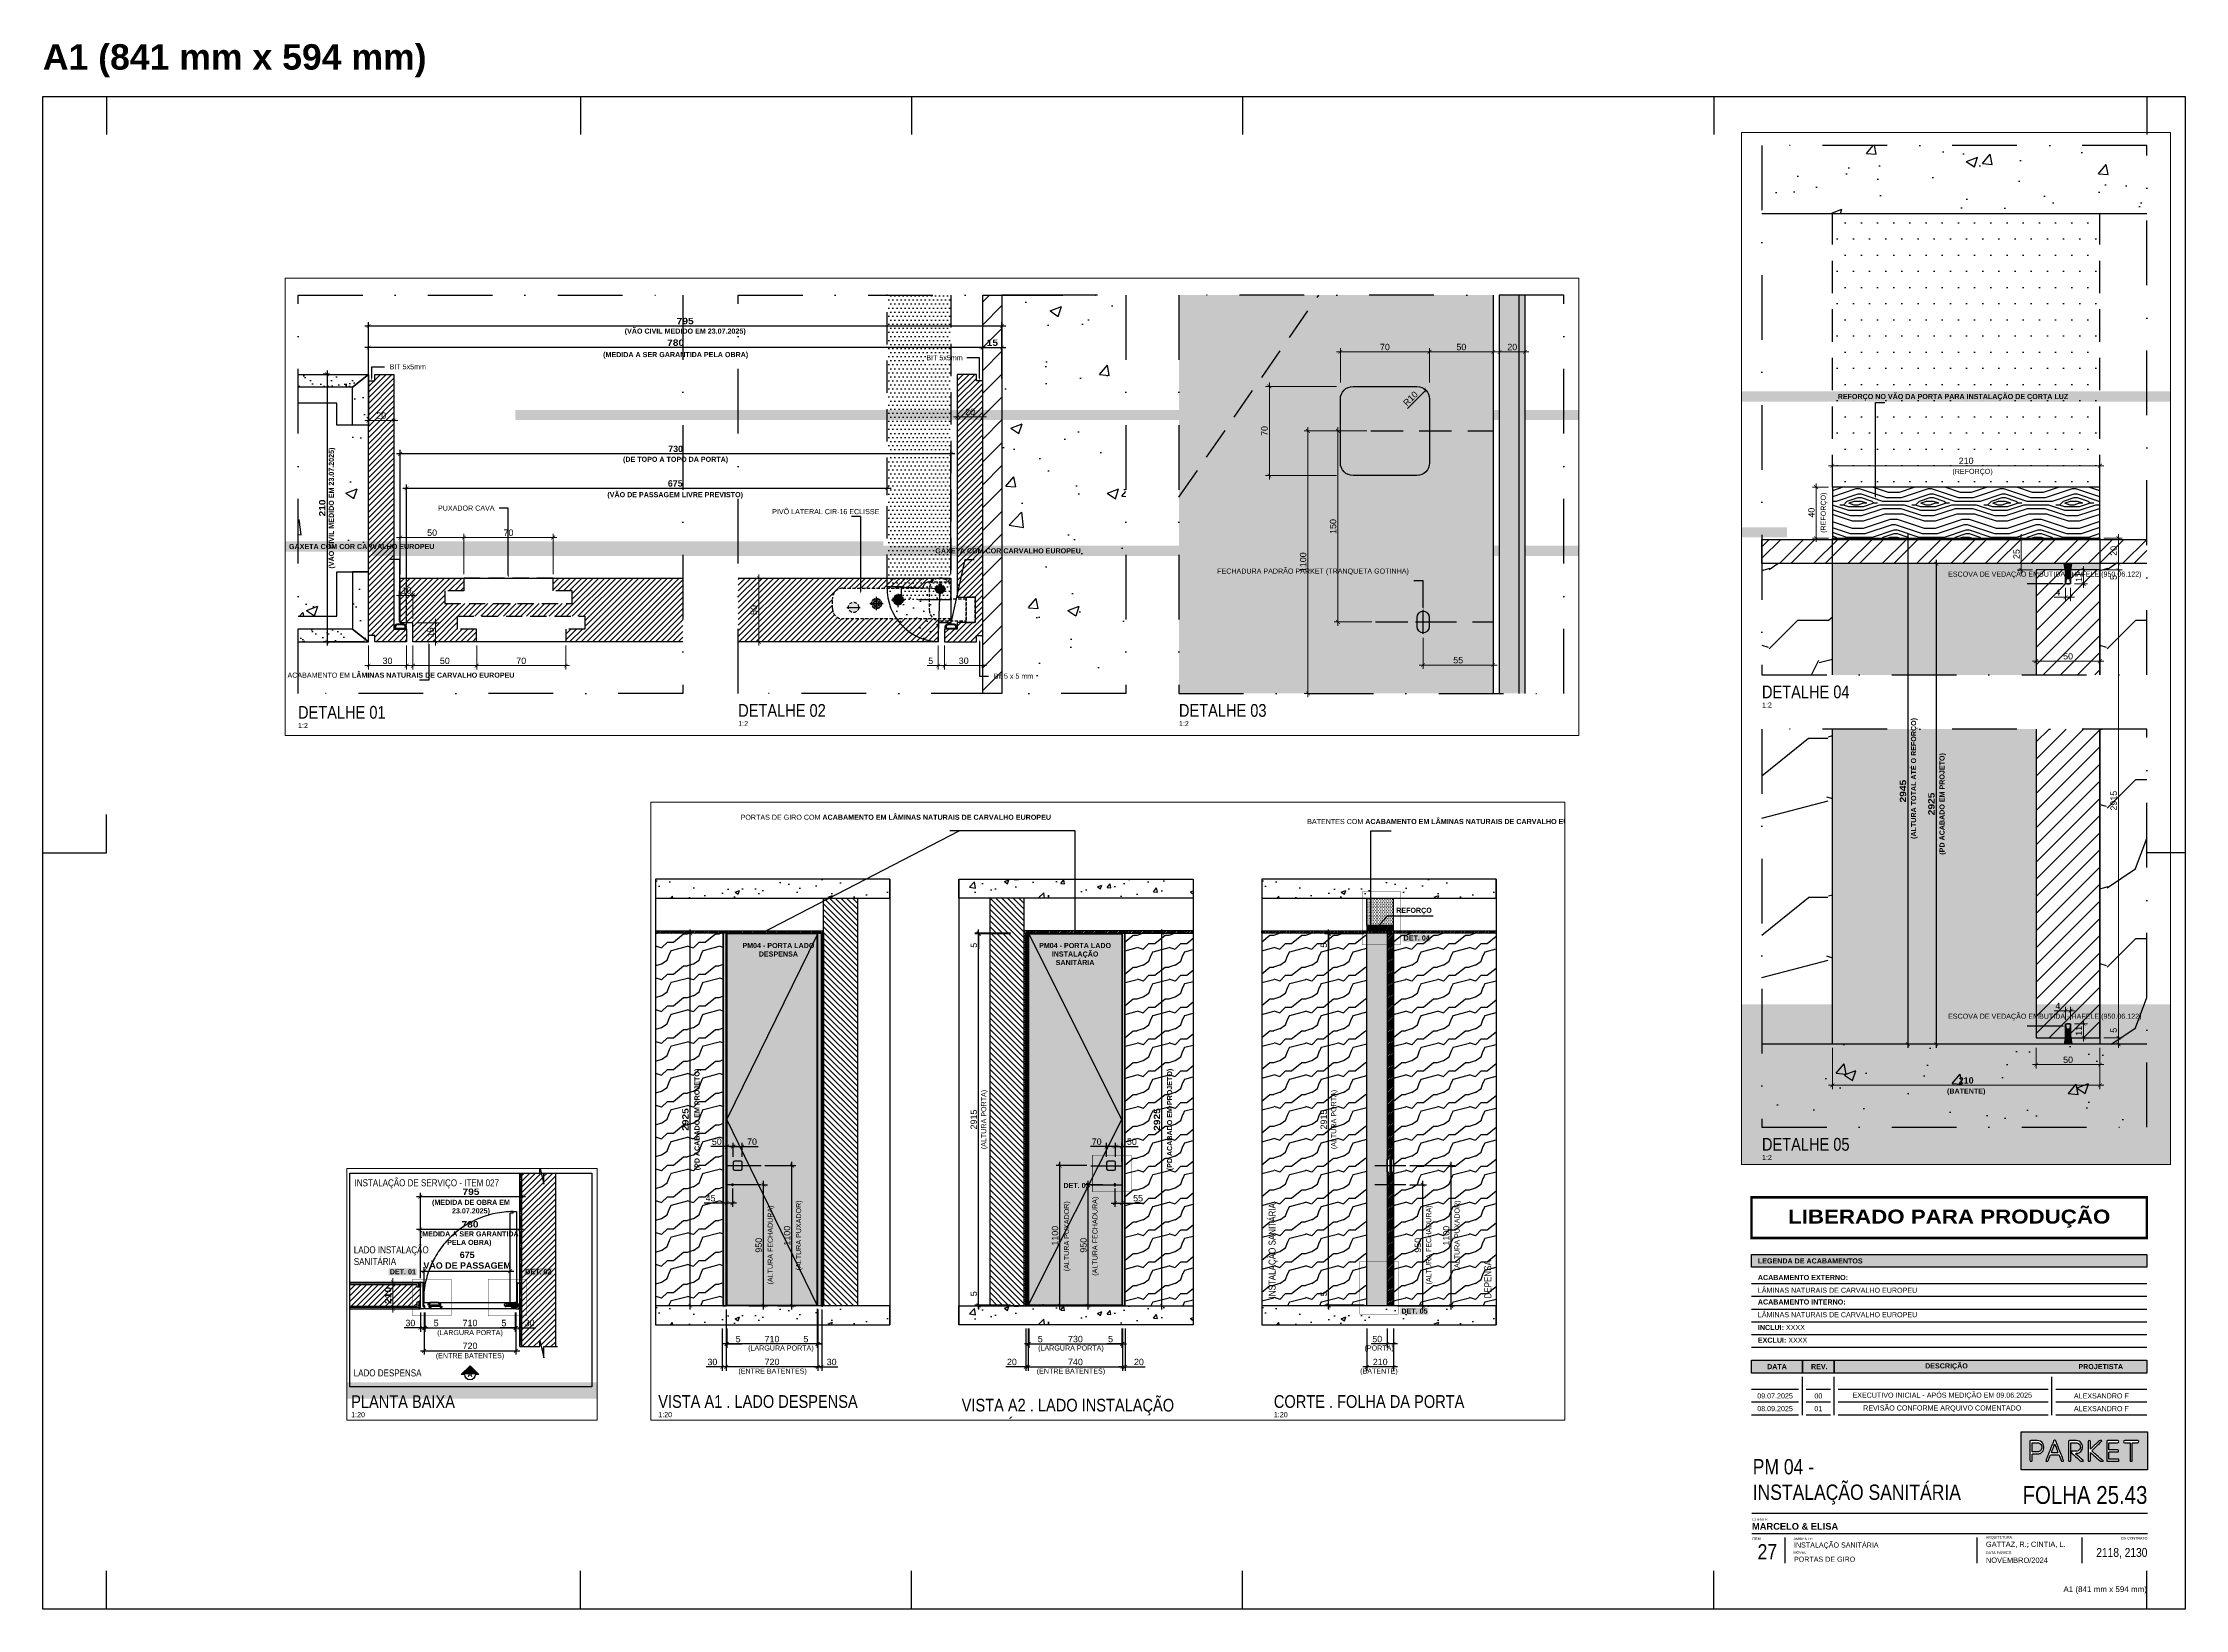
# Paper-space layout '27 - PORTA DE GIRO_F25' of a CAD drawing. Header units: millimetres. Extents: x 0 to 841, y 0 to 615.
# The model-space entities are those that its viewports show. They can reach past a viewport. Long polylines and large blocks are cut down to what shows.
import ezdxf
from ezdxf import colors
from ezdxf.entities.mleader import LeaderData, LeaderLine
from ezdxf.enums import TextEntityAlignment as Align
from ezdxf.math import Vec2, Vec3

# ---------------------------------------------------------------- set-up
doc = ezdxf.new("R2010")
doc.units = ezdxf.units.MM
doc.header["$PDMODE"] = 3
for name, pattern in [('CONTINU', [0]), ('TRAÇO 1-1', [9.525, 6.35, -3.175]), ('TRAÇO E PONTO 1-1', [25.4, 12.7, -6.35, 0, -6.35])]:
    doc.linetypes.add(name, pattern=pattern)
for name, color, linetype in [('_COMENTÁRIOS ARQ', 30, 'Continuous'), ('AC-EQUIPAMENTO', 7, 'Continuous'), ('COTAS', 9, 'Continuous'), ('DB 1475.24 - Amanda Rosales e Bruno Haidar - Terreo - Obra$0$ARQ-PISO-01', 8, 'Continuous'), ('DETALHE', 10, 'Continuous'), ('FERRAGEM', 3, 'Continuous'), ('FORMATO', 9, 'Continuous'), ('GESSO', 1, 'Continuous'), ('HACHURA', 21, 'Continuous'), ('LAYOUT', 4, 'Continuous'), ('MARCENARIA', 4, 'Continuous'), ('MARCENARIA . M', 4, 'Continuous'), ('PAREDE', 94, 'Continuous'), ('PROJEÇÃO', 8, 'Continuous'), ('TEXTO', 105, 'Continuous'), ('TEXTO TRAÇO PONTO', 105, 'TRAÇO E PONTO 1-1')]:
    doc.layers.add(name, color=color, linetype=linetype)
doc.layers.add('_VIEWPORT', color=7, linetype='Continuous', plot=False)
doc.layers.add('ARQ-COTA', color=12, linetype='Continuous', lineweight=9)
doc.styles.add('1-1', font='arial.ttf', dxfattribs={"height": 0.2})
doc.styles.add('Arial Bold', font='')
doc.styles.add('MEDIDA OFICIAL', font='ariblk.ttf')
doc.styles.add('PADRÃO', font='arial.ttf')
doc.styles.add('PADRÃO NEGRITO', font='arialbd.ttf')
doc.styles.get("Standard").update_dxf_attribs({"font": 'arial.ttf'})
doc.styles.add('TITULO', font='swissck.ttf')
doc.styles.get('Arial Bold').set_extended_font_data('Arial Black')
doc.dimstyles.new('1-2', dxfattribs={"dimscale": 2, "dimtxt": 2.5, "dimasz": 1.5, "dimexe": 1.5, "dimexo": 1.5, "dimtad": 1, "dimtxsty": 'PADRÃO', "dimblk": 'ARCHTICK', "dimcen": 2.5, "dimdle": 1.5, "dimclrd": 9, "dimclre": 9, "dimclrt": 6, "dimadec": 0, "dimazin": 0, "dimtfac": 1, "dimtmove": 0, "dimatfit": 3, "dimfxl": 1.25, "dimlwd": -1, "dimlwe": -1, "dimarcsym": 0})
doc.dimstyles.new('1-2 AZUL', dxfattribs={"dimscale": 2, "dimtxt": 2.5, "dimasz": 1.5, "dimexe": 1.5, "dimexo": 1.5, "dimtad": 1, "dimtxsty": 'PADRÃO NEGRITO', "dimblk": 'ARCHTICK', "dimcen": 2.5, "dimdle": 1.5, "dimclrd": 9, "dimclre": 9, "dimclrt": 170, "dimadec": 0, "dimazin": 0, "dimtfac": 1, "dimtmove": 0, "dimatfit": 3, "dimfxl": 1.25, "dimlwd": -1, "dimlwe": -1, "dimarcsym": 0})
doc.dimstyles.new('1-2 CAIXA', dxfattribs={"dimscale": 2, "dimtxt": 2.5, "dimasz": 1.5, "dimexe": 1.5, "dimexo": 1.5, "dimtad": 1, "dimtxsty": 'PADRÃO NEGRITO', "dimblk": 'ARCHTICK', "dimcen": 2.5, "dimdle": 1.5, "dimclrd": 9, "dimclre": 9, "dimclrt": 6, "dimadec": 0, "dimazin": 0, "dimtfac": 1, "dimtmove": 0, "dimatfit": 3, "dimfxl": 1.25, "dimlwd": -1, "dimlwe": -1, "dimarcsym": 0})
doc.dimstyles.new('1-2 VERDE', dxfattribs={"dimscale": 2, "dimtxt": 2.5, "dimasz": 1.5, "dimexe": 1.5, "dimexo": 1.5, "dimtad": 1, "dimtxsty": 'PADRÃO NEGRITO', "dimblk": 'ARCHTICK', "dimcen": 2.5, "dimdle": 1.5, "dimclrd": 9, "dimclre": 9, "dimclrt": 102, "dimadec": 0, "dimazin": 0, "dimtfac": 1, "dimtmove": 0, "dimatfit": 3, "dimfxl": 1.25, "dimlwd": -1, "dimlwe": -1, "dimarcsym": 0})
doc.dimstyles.new('1-20', dxfattribs={"dimscale": 20, "dimtxt": 2.5, "dimasz": 1.5, "dimexe": 1.5, "dimexo": 1.5, "dimtad": 1, "dimtxsty": 'PADRÃO', "dimblk": 'ARCHTICK', "dimcen": 2.5, "dimdle": 1.5, "dimclrd": 9, "dimclre": 9, "dimclrt": 6, "dimadec": 0, "dimazin": 0, "dimtfac": 1, "dimtmove": 0, "dimatfit": 3, "dimfxl": 1.25, "dimlwd": -1, "dimlwe": -1, "dimarcsym": 0})
doc.dimstyles.new('1-20 VERDE', dxfattribs={"dimscale": 20, "dimtxt": 2.5, "dimasz": 1.5, "dimexe": 1.5, "dimexo": 1.5, "dimtad": 1, "dimtxsty": 'PADRÃO NEGRITO', "dimblk": 'ARCHTICK', "dimcen": 2.5, "dimdle": 1.5, "dimclrd": 9, "dimclre": 9, "dimclrt": 102, "dimadec": 0, "dimazin": 0, "dimtfac": 1, "dimtmove": 0, "dimatfit": 3, "dimfxl": 1.25, "dimlwd": -1, "dimlwe": -1, "dimarcsym": 0})
doc.dimstyles.new('Med. Ofic.1-2', dxfattribs={"dimscale": 2, "dimtxt": 2.5, "dimasz": 1.5, "dimexe": 1.5, "dimexo": 1.5, "dimtad": 1, "dimtxsty": 'MEDIDA OFICIAL', "dimblk": 'ARCHTICK', "dimcen": 2.5, "dimdle": 1.5, "dimclrd": 9, "dimclre": 9, "dimclrt": 10, "dimadec": 0, "dimazin": 0, "dimtfac": 1, "dimtmove": 0, "dimatfit": 3, "dimfxl": 1.25, "dimlwd": -1, "dimlwe": -1, "dimarcsym": 0})
doc.dimstyles.new('Med. Ofic.1-20', dxfattribs={"dimscale": 20, "dimtxt": 2.5, "dimasz": 1.5, "dimexe": 1.5, "dimexo": 1.5, "dimtad": 1, "dimtxsty": 'MEDIDA OFICIAL', "dimblk": 'ARCHTICK', "dimcen": 2.5, "dimdle": 1.5, "dimclrd": 9, "dimclre": 9, "dimclrt": 10, "dimadec": 0, "dimazin": 0, "dimtfac": 1, "dimtmove": 0, "dimatfit": 3, "dimfxl": 1.25, "dimlwd": -1, "dimlwe": -1, "dimarcsym": 0})
pattern_1 = [(63.4349, (13190.256, -14122.91), (-125.000164, -124.999895), [16.7705, -262.738]), (14.5742, (13197.756, -14107.9125), (-3375.00027608, -874.99911146), [64.578, -6393.21775]), (342.4744, (13135.256, -14091.6625), (1999.9996141, -625.00103354), [24.90612, -2465.70125]), (45, (13159.01, -14099.16), (4e-14, 125.00004), [31.81975, -144.95687]), (0, (13181.5, -14076.66), (125, 125), [23.75, -101.25]), (39.0939, (13205.256, -14076.6625), (1374.99923876, 1125.00100392), [51.53887, -2525.40225]), (0, (13245.26, -14044.16), (125, 125), [15, -110]), (17.5256, (13135.256, -14044.1625), (-1999.9996141, -625.00103354), [24.90612, -2465.70125]), (33.6901, (13159.006, -14036.663), (-249.999945, -125.000167), [27.04162, -423.65225]), (69.7751, (13181.506, -14021.6625), (500.00104195, 1374.99965804), [25.31062, -2505.7465])]

# ---------------------------------------------------------------- blocks, each defined once
blk = doc.blocks.new('A1')
at = {"layer": 'Defpoints', "color": 9}
for p, q in [((826, 594), (826, 579)), ((826, 0), (826, 15))]:
    blk.add_line(p, q, dxfattribs=at)
at = {"layer": 'FORMATO'}
for p, q in [((25, 594), (25, 579)), ((211, 594), (211, 579)), ((341, 594), (341, 579)), ((471, 594), (471, 579)), ((656, 594), (656, 579)), ((25, 297), (25, 312)), ((0, 297), (25, 297)), ((841, 297), (826, 297)), ((25, 0), (25, 15)), ((211, 0), (211, 15)), ((341, 0), (341, 15)), ((471, 0), (471, 15)), ((656, 0), (656, 15))]:
    blk.add_line(p, q, dxfattribs=at)
blk.add_lwpolyline([(0, 594), (841, 594), (841, 0), (0, 0)], close=True, dxfattribs=at)
at = {"layer": 'FORMATO', "color": 8, "insert": (826, 7.5), "char_height": 2.2464, "attachment_point": 6, "style": 'PADRÃO'}
blk.add_mtext_dynamic_manual_height_columns('A1 (841 mm x 594 mm)', width=152.4485, gutter_width=12.5, heights=[0], dxfattribs=at)
blk = doc.blocks.new('LOGO PARKET DWG')
at = {"layer": 'TEXTO', "linetype": 'CONTINU', "true_color": 0x3f3f41}
h = blk.add_hatch(color=250, dxfattribs=at)
h.paths.add_polyline_path([(-36089.1, 12563.6), (-36089.1, 12738.7), (-36671.6, 12738.7), (-36671.6, 12563.6)])
edge = h.paths.add_edge_path(flags=16)
edge.add_spline(control_points=[(-36387.2, 12603.5), (-36394, 12602.3), (-36399.2, 12605), (-36404.1, 12609.8)], knot_values=[12, 12, 12, 12, 13, 13, 13, 13], degree=3, periodic=0)
edge.add_spline(control_points=[(-36404.1, 12609.8), (-36415.1, 12620.3), (-36426.5, 12630.3), (-36437.8, 12640.5)], knot_values=[13, 13, 13, 13, 14, 14, 14, 14], degree=3, periodic=0)
edge.add_spline(control_points=[(-36437.8, 12640.5), (-36439.7, 12642.2), (-36440.7, 12646.1), (-36439.5, 12648.2)], knot_values=[14, 14, 14, 14, 15, 15, 15, 15], degree=3, periodic=0)
edge.add_spline(control_points=[(-36439.5, 12648.2), (-36439, 12649.1), (-36437.5, 12649.6), (-36436.4, 12649.7)], knot_values=[15, 15, 15, 15, 16, 16, 16, 16], degree=3, periodic=0)
edge.add_spline(control_points=[(-36436.4, 12649.7), (-36430.3, 12649.8), (-36424.2, 12649.7), (-36418, 12649.7)], knot_values=[16, 16, 16, 16, 17, 17, 17, 17], degree=3, periodic=0)
edge.add_spline(control_points=[(-36418, 12649.7), (-36411.5, 12649.8), (-36406, 12652), (-36402.1, 12657.3)], knot_values=[17, 17, 17, 17, 18, 18, 18, 18], degree=3, periodic=0)
edge.add_spline(control_points=[(-36402.1, 12657.3), (-36395.2, 12666.8), (-36397.5, 12683.4), (-36410.7, 12687.5)], knot_values=[18, 18, 18, 18, 19, 19, 19, 19], degree=3, periodic=0)
edge.add_spline(control_points=[(-36410.7, 12687.5), (-36413.5, 12688.3), (-36416.4, 12688.8), (-36419.3, 12688.9)], knot_values=[19, 19, 19, 19, 20, 20, 20, 20], degree=3, periodic=0)
edge.add_spline(control_points=[(-36419.3, 12688.9), (-36426.4, 12689.1), (-36433.4, 12688.9), (-36440.5, 12689)], knot_values=[20, 20, 20, 20, 21, 21, 21, 21], degree=3, periodic=0)
edge.add_spline(control_points=[(-36440.5, 12689), (-36442.8, 12689.1), (-36443.3, 12688.2), (-36443.3, 12686.1)], knot_values=[21, 21, 21, 21, 22, 22, 22, 22], degree=3, periodic=0)
edge.add_spline(control_points=[(-36443.3, 12686.1), (-36443.2, 12660), (-36443.3, 12633.9), (-36443.3, 12607.8)], knot_values=[22, 22, 22, 22, 23, 23, 23, 23], degree=3, periodic=0)
edge.add_spline(control_points=[(-36443.3, 12607.8), (-36443.3, 12603.5), (-36443.3, 12603.5), (-36447.6, 12603.5)], knot_values=[23, 23, 23, 23, 24, 24, 24, 24], degree=3, periodic=0)
edge.add_spline(control_points=[(-36447.6, 12603.5), (-36452.9, 12603.5), (-36452.9, 12603.5), (-36452.9, 12608.7)], knot_values=[24, 24, 24, 24, 25, 25, 25, 25], degree=3, periodic=0)
edge.add_spline(control_points=[(-36452.9, 12608.7), (-36452.9, 12622.8), (-36452.9, 12636.9), (-36452.9, 12651)], knot_values=[25, 25, 25, 25, 26, 26, 26, 26], degree=3, periodic=0)
edge.add_spline(control_points=[(-36452.9, 12651), (-36452.9, 12665.7), (-36452.9, 12680.4), (-36452.9, 12695.1)], knot_values=[0, 0, 0, 0, 1, 1, 1, 1], degree=3, periodic=0)
edge.add_spline(control_points=[(-36452.9, 12695.1), (-36452.9, 12698.4), (-36452.5, 12698.7), (-36449.2, 12698.7)], knot_values=[1, 1, 1, 1, 2, 2, 2, 2], degree=3, periodic=0)
edge.add_spline(control_points=[(-36449.2, 12698.7), (-36438.8, 12698.7), (-36428.3, 12698.7), (-36417.8, 12698.7)], knot_values=[2, 2, 2, 2, 3, 3, 3, 3], degree=3, periodic=0)
edge.add_spline(control_points=[(-36417.8, 12698.7), (-36408.3, 12698.6), (-36400.3, 12695.3), (-36394.6, 12687.6)], knot_values=[3, 3, 3, 3, 4, 4, 4, 4], degree=3, periodic=0)
edge.add_spline(control_points=[(-36394.6, 12687.6), (-36389.3, 12680.3), (-36387.4, 12672.1), (-36389.3, 12663.1)], knot_values=[4, 4, 4, 4, 5, 5, 5, 5], degree=3, periodic=0)
edge.add_spline(control_points=[(-36389.3, 12663.1), (-36390.9, 12655.8), (-36394.5, 12649.8), (-36400.6, 12645.3)], knot_values=[5, 5, 5, 5, 6, 6, 6, 6], degree=3, periodic=0)
edge.add_spline(control_points=[(-36400.6, 12645.3), (-36405.6, 12641.6), (-36411.4, 12640.3), (-36417.6, 12640)], knot_values=[6, 6, 6, 6, 7, 7, 7, 7], degree=3, periodic=0)
edge.add_spline(control_points=[(-36417.6, 12640), (-36418.8, 12640), (-36420, 12639.4), (-36421.2, 12639.1)], knot_values=[7, 7, 7, 7, 8, 8, 8, 8], degree=3, periodic=0)
edge.add_spline(control_points=[(-36421.2, 12639.1), (-36420.5, 12638.2), (-36419.8, 12637.2), (-36418.9, 12636.4)], knot_values=[8, 8, 8, 8, 9, 9, 9, 9], degree=3, periodic=0)
edge.add_spline(control_points=[(-36418.9, 12636.4), (-36407.9, 12626.5), (-36396.9, 12616.6), (-36386, 12606.7)], knot_values=[9, 9, 9, 9, 10, 10, 10, 10], degree=3, periodic=0)
edge.add_spline(control_points=[(-36386, 12606.7), (-36385.3, 12606.1), (-36385, 12605.1), (-36384.5, 12604.3)], knot_values=[10, 10, 10, 10, 11, 11, 11, 11], degree=3, periodic=0)
edge.add_spline(control_points=[(-36384.5, 12604.3), (-36385.4, 12604), (-36386.3, 12603.6), (-36387.2, 12603.5)], knot_values=[11, 11, 11, 11, 12, 12, 12, 12], degree=3, periodic=0)
edge = h.paths.add_edge_path(flags=16)
edge.add_spline(control_points=[(-36356.3, 12603.5), (-36362, 12603.5), (-36362, 12603.5), (-36362, 12609.1)], knot_values=[3, 3, 3, 3, 4, 4, 4, 4], degree=3, periodic=0)
edge.add_spline(control_points=[(-36362, 12609.1), (-36362, 12637.7), (-36362, 12666.3), (-36362, 12695)], knot_values=[4, 4, 4, 4, 5, 5, 5, 5], degree=3, periodic=0)
edge.add_spline(control_points=[(-36362, 12695), (-36362, 12698.2), (-36361.7, 12698.6), (-36358.4, 12698.6)], knot_values=[5, 5, 5, 5, 6, 6, 6, 6], degree=3, periodic=0)
edge.add_spline(control_points=[(-36358.4, 12698.6), (-36352.4, 12698.7), (-36352.4, 12698.7), (-36352.4, 12692.6)], knot_values=[6, 6, 6, 6, 7, 7, 7, 7], degree=3, periodic=0)
edge.add_spline(control_points=[(-36352.4, 12692.6), (-36352.4, 12682.2), (-36352.5, 12671.7), (-36352.5, 12661.3)], knot_values=[7, 7, 7, 7, 8, 8, 8, 8], degree=3, periodic=0)
edge.add_spline(control_points=[(-36352.5, 12661.3), (-36352.5, 12660.8), (-36352.4, 12660.4), (-36352.3, 12659.3)], knot_values=[8, 8, 8, 8, 9, 9, 9, 9], degree=3, periodic=0)
edge.add_spline(control_points=[(-36352.3, 12659.3), (-36351.3, 12660.1), (-36350.4, 12660.5), (-36349.8, 12661.1)], knot_values=[9, 9, 9, 9, 10, 10, 10, 10], degree=3, periodic=0)
edge.add_spline(control_points=[(-36349.8, 12661.1), (-36337.9, 12672.7), (-36326, 12684.2), (-36314.3, 12695.8)], knot_values=[10, 10, 10, 10, 11, 11, 11, 11], degree=3, periodic=0)
edge.add_spline(control_points=[(-36314.3, 12695.8), (-36312.3, 12697.8), (-36310.3, 12698.9), (-36307.5, 12698.6)], knot_values=[11, 11, 11, 11, 12, 12, 12, 12], degree=3, periodic=0)
edge.add_spline(control_points=[(-36307.5, 12698.6), (-36305.5, 12698.4), (-36303.4, 12698.7), (-36301.4, 12698.5)], knot_values=[12, 12, 12, 12, 13, 13, 13, 13], degree=3, periodic=0)
edge.add_spline(control_points=[(-36301.4, 12698.5), (-36300.8, 12698.5), (-36300, 12698.1), (-36299.8, 12697.7)], knot_values=[13, 13, 13, 13, 14, 14, 14, 14], degree=3, periodic=0)
edge.add_spline(control_points=[(-36299.8, 12697.7), (-36299.6, 12697.3), (-36300.1, 12696.4), (-36300.5, 12696)], knot_values=[14, 14, 14, 14, 15, 15, 15, 15], degree=3, periodic=0)
edge.add_spline(control_points=[(-36300.5, 12696), (-36314.4, 12682.3), (-36328.4, 12668.6), (-36342.4, 12655)], knot_values=[15, 15, 15, 15, 16, 16, 16, 16], degree=3, periodic=0)
edge.add_spline(control_points=[(-36342.4, 12655), (-36342.7, 12654.7), (-36343, 12654.4), (-36343.3, 12654.1)], knot_values=[16, 16, 16, 16, 17, 17, 17, 17], degree=3, periodic=0)
edge.add_spline(control_points=[(-36343.3, 12654.1), (-36346, 12651.4), (-36345.9, 12651.4), (-36343.1, 12648.9)], knot_values=[17, 17, 17, 17, 18, 18, 18, 18], degree=3, periodic=0)
edge.add_spline(control_points=[(-36343.1, 12648.9), (-36329.2, 12636.7), (-36315.3, 12624.4), (-36301.4, 12612.1)], knot_values=[18, 18, 18, 18, 19, 19, 19, 19], degree=3, periodic=0)
edge.add_spline(control_points=[(-36301.4, 12612.1), (-36299.6, 12610.5), (-36297.8, 12608.9), (-36295.9, 12607.4)], knot_values=[19, 19, 19, 19, 20, 20, 20, 20], degree=3, periodic=0)
edge.add_spline(control_points=[(-36295.9, 12607.4), (-36294.8, 12606.6), (-36293.6, 12605.9), (-36292.5, 12605.2)], knot_values=[20, 20, 20, 20, 21, 21, 21, 21], degree=3, periodic=0)
edge.add_spline(control_points=[(-36292.5, 12605.2), (-36292.8, 12604.8), (-36293, 12604.4), (-36293.3, 12604)], knot_values=[21, 21, 21, 21, 22, 22, 22, 22], degree=3, periodic=0)
edge.add_spline(control_points=[(-36295.5, 12603.5), (-36294.8, 12603.5), (-36294, 12603.8), (-36293.3, 12604)], knot_values=[22, 22, 22, 22, 23, 23, 23, 23], degree=3, periodic=0)
edge.add_spline(control_points=[(-36295.5, 12603.5), (-36298.5, 12603.4), (-36301.6, 12603.4), (-36304.6, 12603.5)], knot_values=[23, 23, 23, 23, 24, 24, 24, 24], degree=3, periodic=0)
edge.add_spline(control_points=[(-36304.6, 12603.5), (-36305.6, 12603.6), (-36306.7, 12604.2), (-36307.4, 12604.8)], knot_values=[24, 24, 24, 24, 25, 25, 25, 25], degree=3, periodic=0)
edge.add_spline(control_points=[(-36307.4, 12604.8), (-36317.2, 12613.3), (-36326.9, 12621.8), (-36336.6, 12630.4)], knot_values=[25, 25, 25, 25, 26, 26, 26, 26], degree=3, periodic=0)
edge.add_spline(control_points=[(-36336.6, 12630.4), (-36341, 12634.2), (-36345.4, 12638.1), (-36349.8, 12642)], knot_values=[26, 26, 26, 26, 27, 27, 27, 27], degree=3, periodic=0)
edge.add_spline(control_points=[(-36349.8, 12642), (-36350.4, 12642.5), (-36351.1, 12642.9), (-36352.4, 12643.8)], knot_values=[27, 27, 27, 27, 28, 28, 28, 28], degree=3, periodic=0)
edge.add_spline(control_points=[(-36352.4, 12643.8), (-36352.4, 12642), (-36352.4, 12641), (-36352.4, 12640.1)], knot_values=[0, 0, 0, 0, 1, 1, 1, 1], degree=3, periodic=0)
edge.add_spline(control_points=[(-36352.4, 12640.1), (-36352.4, 12629.1), (-36352.4, 12618.2), (-36352.4, 12607.3)], knot_values=[1, 1, 1, 1, 2, 2, 2, 2], degree=3, periodic=0)
edge.add_spline(control_points=[(-36352.4, 12607.3), (-36352.5, 12603.7), (-36352.7, 12603.5), (-36356.3, 12603.5)], knot_values=[2, 2, 2, 2, 3, 3, 3, 3], degree=3, periodic=0)
edge = h.paths.add_edge_path(flags=16)
edge.add_spline(control_points=[(-36476, 12606.4), (-36475.1, 12604.3), (-36475.5, 12603.5), (-36477.9, 12603.5)], knot_values=[11, 11, 11, 11, 12, 12, 12, 12], degree=3, periodic=0)
edge.add_spline(control_points=[(-36477.9, 12603.5), (-36487.1, 12603.6), (-36484.7, 12602.5), (-36488.2, 12610.8)], knot_values=[12, 12, 12, 12, 13, 13, 13, 13], degree=3, periodic=0)
edge.add_spline(control_points=[(-36488.2, 12610.8), (-36491.1, 12617.5), (-36493.8, 12624.4), (-36496.8, 12631.1)], knot_values=[13, 13, 13, 13, 14, 14, 14, 14], degree=3, periodic=0)
edge.add_spline(control_points=[(-36496.8, 12631.1), (-36497.2, 12632), (-36498.7, 12632.9), (-36499.6, 12632.9)], knot_values=[14, 14, 14, 14, 15, 15, 15, 15], degree=3, periodic=0)
edge.add_spline(control_points=[(-36499.6, 12632.9), (-36511, 12633), (-36522.5, 12633), (-36533.9, 12633)], knot_values=[15, 15, 15, 15, 16, 16, 16, 16], degree=3, periodic=0)
edge.add_spline(control_points=[(-36533.9, 12633), (-36535.8, 12633), (-36536.8, 12632.2), (-36537.5, 12630.3)], knot_values=[16, 16, 16, 16, 17, 17, 17, 17], degree=3, periodic=0)
edge.add_spline(control_points=[(-36537.5, 12630.3), (-36540.5, 12622.6), (-36543.7, 12614.9), (-36546.7, 12607.2)], knot_values=[17, 17, 17, 17, 18, 18, 18, 18], degree=3, periodic=0)
edge.add_spline(control_points=[(-36546.7, 12607.2), (-36547.9, 12604.2), (-36549.7, 12602.6), (-36552.5, 12603.5)], knot_values=[18, 18, 18, 18, 19, 19, 19, 19], degree=3, periodic=0)
edge.add_spline(control_points=[(-36552.5, 12603.5), (-36558.7, 12603.4), (-36558.9, 12603.4), (-36556.6, 12609.3)], knot_values=[0, 0, 0, 0, 1, 1, 1, 1], degree=3, periodic=0)
edge.add_spline(control_points=[(-36556.6, 12609.3), (-36554.5, 12614.7), (-36552.4, 12620), (-36550.2, 12625.4)], knot_values=[1, 1, 1, 1, 2, 2, 2, 2], degree=3, periodic=0)
edge.add_spline(control_points=[(-36550.2, 12625.4), (-36547.5, 12632.2), (-36544.7, 12639), (-36542, 12645.9)], knot_values=[2, 2, 2, 2, 3, 3, 3, 3], degree=3, periodic=0)
edge.add_spline(control_points=[(-36542, 12645.9), (-36539.4, 12652.4), (-36536.9, 12658.9), (-36534.3, 12665.4)], knot_values=[3, 3, 3, 3, 4, 4, 4, 4], degree=3, periodic=0)
edge.add_spline(control_points=[(-36534.3, 12665.4), (-36532.2, 12670.8), (-36530, 12676.2), (-36527.9, 12681.5)], knot_values=[4, 4, 4, 4, 5, 5, 5, 5], degree=3, periodic=0)
edge.add_spline(control_points=[(-36527.9, 12681.5), (-36525.8, 12686.7), (-36523.7, 12691.9), (-36521.8, 12697.2)], knot_values=[5, 5, 5, 5, 6, 6, 6, 6], degree=3, periodic=0)
edge.add_spline(control_points=[(-36521.8, 12697.2), (-36521, 12699.3), (-36519.8, 12700.2), (-36517.7, 12700)], knot_values=[6, 6, 6, 6, 7, 7, 7, 7], degree=3, periodic=0)
edge.add_spline(control_points=[(-36517.7, 12700), (-36515.6, 12699.9), (-36513.4, 12700.8), (-36512.2, 12697.6)], knot_values=[7, 7, 7, 7, 8, 8, 8, 8], degree=3, periodic=0)
edge.add_spline(control_points=[(-36512.2, 12697.6), (-36507.9, 12686.3), (-36503.2, 12675.2), (-36498.8, 12664.1)], knot_values=[8, 8, 8, 8, 9, 9, 9, 9], degree=3, periodic=0)
edge.add_spline(control_points=[(-36498.8, 12664.1), (-36494.9, 12654.3), (-36491.2, 12644.6), (-36487.4, 12634.9)], knot_values=[9, 9, 9, 9, 10, 10, 10, 10], degree=3, periodic=0)
edge.add_spline(control_points=[(-36487.4, 12634.9), (-36483.6, 12625.4), (-36479.8, 12615.9), (-36476, 12606.4)], knot_values=[10, 10, 10, 10, 11, 11, 11, 11], degree=3, periodic=0)
edge = h.paths.add_edge_path(flags=0)
edge.add_spline(control_points=[(-36502.2, 12645.2), (-36501.5, 12643.6), (-36502, 12642.7), (-36503.8, 12642.7)], knot_values=[4, 4, 4, 4, 5, 5, 5, 5], degree=3, periodic=0)
edge.add_spline(control_points=[(-36503.8, 12642.7), (-36512.6, 12642.7), (-36521.4, 12642.7), (-36530.2, 12642.7)], knot_values=[3, 3, 3, 3, 4, 4, 4, 4], degree=3, periodic=0)
edge.add_spline(control_points=[(-36530.2, 12642.7), (-36531.8, 12642.7), (-36532.3, 12643.6), (-36531.7, 12645)], knot_values=[2, 2, 2, 2, 3, 3, 3, 3], degree=3, periodic=0)
edge.add_spline(control_points=[(-36531.7, 12645), (-36527, 12657.2), (-36522.3, 12669.3), (-36517.5, 12681.4)], knot_values=[1, 1, 1, 1, 2, 2, 2, 2], degree=3, periodic=0)
edge.add_spline(control_points=[(-36517.5, 12681.4), (-36517.5, 12681.5), (-36517.4, 12681.5), (-36516.7, 12682.1)], knot_values=[0, 0, 0, 0, 1, 1, 1, 1], degree=3, periodic=0)
edge.add_spline(control_points=[(-36516.7, 12682.1), (-36515.4, 12678.9), (-36514.2, 12675.9), (-36513, 12673)], knot_values=[7, 7, 7, 7, 8, 8, 8, 8], degree=3, periodic=0)
edge.add_spline(control_points=[(-36513, 12673), (-36510.2, 12665.9), (-36507.5, 12658.8), (-36504.7, 12651.7)], knot_values=[6, 6, 6, 6, 7, 7, 7, 7], degree=3, periodic=0)
edge.add_spline(control_points=[(-36504.7, 12651.7), (-36503.9, 12649.5), (-36503, 12647.3), (-36502.2, 12645.2)], knot_values=[5, 5, 5, 5, 6, 6, 6, 6], degree=3, periodic=0)
edge = h.paths.add_edge_path(flags=16)
edge.add_spline(control_points=[(-36273.3, 12603.5), (-36276.8, 12603.5), (-36277.1, 12603.7), (-36277.1, 12607.2)], knot_values=[21, 21, 21, 21, 22, 22, 22, 22], degree=3, periodic=0)
edge.add_spline(control_points=[(-36277.1, 12607.2), (-36277.1, 12621.9), (-36277.1, 12636.6), (-36277.1, 12651.2)], knot_values=[22, 22, 22, 22, 23, 23, 23, 23], degree=3, periodic=0)
edge.add_spline(control_points=[(-36277.1, 12651.2), (-36277.1, 12665.9), (-36277.1, 12680.5), (-36277.1, 12695.1)], knot_values=[0, 0, 0, 0, 1, 1, 1, 1], degree=3, periodic=0)
edge.add_spline(control_points=[(-36277.1, 12695.1), (-36277.1, 12698.3), (-36276.7, 12698.6), (-36273.4, 12698.6)], knot_values=[1, 1, 1, 1, 2, 2, 2, 2], degree=3, periodic=0)
edge.add_spline(control_points=[(-36273.4, 12698.6), (-36257.3, 12698.6), (-36241.2, 12698.6), (-36225.1, 12698.6)], knot_values=[2, 2, 2, 2, 3, 3, 3, 3], degree=3, periodic=0)
edge.add_spline(control_points=[(-36225.1, 12698.6), (-36221.6, 12698.6), (-36221.3, 12698.4), (-36221.3, 12694.9)], knot_values=[3, 3, 3, 3, 4, 4, 4, 4], degree=3, periodic=0)
edge.add_spline(control_points=[(-36221.3, 12694.9), (-36221.3, 12688.2), (-36221, 12689), (-36227.3, 12689)], knot_values=[4, 4, 4, 4, 5, 5, 5, 5], degree=3, periodic=0)
edge.add_spline(control_points=[(-36227.3, 12689), (-36239.8, 12689), (-36252.3, 12688.9), (-36264.9, 12689)], knot_values=[5, 5, 5, 5, 6, 6, 6, 6], degree=3, periodic=0)
edge.add_spline(control_points=[(-36264.9, 12689), (-36267, 12689), (-36267.6, 12688.4), (-36267.6, 12686.3)], knot_values=[6, 6, 6, 6, 7, 7, 7, 7], degree=3, periodic=0)
edge.add_spline(control_points=[(-36267.6, 12686.3), (-36267.5, 12677.3), (-36267.6, 12668.3), (-36267.6, 12659.4)], knot_values=[7, 7, 7, 7, 8, 8, 8, 8], degree=3, periodic=0)
edge.add_spline(control_points=[(-36267.6, 12659.4), (-36267.6, 12656), (-36267.4, 12655.9), (-36264, 12655.9)], knot_values=[8, 8, 8, 8, 9, 9, 9, 9], degree=3, periodic=0)
edge.add_spline(control_points=[(-36264, 12655.9), (-36251.4, 12655.9), (-36238.8, 12655.9), (-36226.3, 12655.9)], knot_values=[9, 9, 9, 9, 10, 10, 10, 10], degree=3, periodic=0)
edge.add_spline(control_points=[(-36226.3, 12655.9), (-36222.5, 12655.9), (-36222.1, 12655.5), (-36222.1, 12651.7)], knot_values=[10, 10, 10, 10, 11, 11, 11, 11], degree=3, periodic=0)
edge.add_spline(control_points=[(-36222.1, 12651.7), (-36222.1, 12651.2), (-36222.1, 12650.7), (-36222.1, 12650.2)], knot_values=[11, 11, 11, 11, 12, 12, 12, 12], degree=3, periodic=0)
edge.add_spline(control_points=[(-36222.1, 12650.2), (-36222.1, 12646.7), (-36222.6, 12646.3), (-36226, 12646.3)], knot_values=[12, 12, 12, 12, 13, 13, 13, 13], degree=3, periodic=0)
edge.add_spline(control_points=[(-36226, 12646.3), (-36238.9, 12646.3), (-36251.7, 12646.2), (-36264.5, 12646.3)], knot_values=[13, 13, 13, 13, 14, 14, 14, 14], degree=3, periodic=0)
edge.add_spline(control_points=[(-36264.5, 12646.3), (-36267.1, 12646.4), (-36267.6, 12645.5), (-36267.6, 12643.2)], knot_values=[14, 14, 14, 14, 15, 15, 15, 15], degree=3, periodic=0)
edge.add_spline(control_points=[(-36267.6, 12643.2), (-36267.5, 12634.2), (-36267.5, 12625.2), (-36267.5, 12616.2)], knot_values=[15, 15, 15, 15, 16, 16, 16, 16], degree=3, periodic=0)
edge.add_spline(control_points=[(-36267.5, 12616.2), (-36267.5, 12613), (-36267.5, 12613), (-36264.2, 12613)], knot_values=[16, 16, 16, 16, 17, 17, 17, 17], degree=3, periodic=0)
edge.add_spline(control_points=[(-36264.2, 12613), (-36251, 12613.1), (-36237.7, 12613.1), (-36224.4, 12613.1)], knot_values=[17, 17, 17, 17, 18, 18, 18, 18], degree=3, periodic=0)
edge.add_spline(control_points=[(-36224.4, 12613.1), (-36221.4, 12613.1), (-36221, 12612.6), (-36221, 12609.5)], knot_values=[18, 18, 18, 18, 19, 19, 19, 19], degree=3, periodic=0)
edge.add_spline(control_points=[(-36221, 12609.5), (-36220.9, 12603.5), (-36220.9, 12603.5), (-36227, 12603.5)], knot_values=[19, 19, 19, 19, 20, 20, 20, 20], degree=3, periodic=0)
edge.add_spline(control_points=[(-36227, 12603.5), (-36242.4, 12603.5), (-36257.9, 12603.5), (-36273.3, 12603.5)], knot_values=[20, 20, 20, 20, 21, 21, 21, 21], degree=3, periodic=0)
edge = h.paths.add_edge_path(flags=16)
edge.add_spline(control_points=[(-36567.2, 12665.3), (-36567.8, 12655.5), (-36572, 12647.6), (-36580, 12641.9)], knot_values=[5, 5, 5, 5, 6, 6, 6, 6], degree=3, periodic=0)
edge.add_spline(control_points=[(-36580, 12641.9), (-36584, 12639), (-36588.5, 12637.2), (-36593.5, 12637.2)], knot_values=[6, 6, 6, 6, 7, 7, 7, 7], degree=3, periodic=0)
edge.add_spline(control_points=[(-36593.5, 12637.2), (-36601.4, 12637), (-36609.3, 12637), (-36617.2, 12637)], knot_values=[7, 7, 7, 7, 8, 8, 8, 8], degree=3, periodic=0)
edge.add_spline(control_points=[(-36617.2, 12637), (-36621.4, 12637), (-36621.5, 12636.9), (-36621.5, 12632.6)], knot_values=[8, 8, 8, 8, 9, 9, 9, 9], degree=3, periodic=0)
edge.add_spline(control_points=[(-36621.5, 12632.6), (-36621.5, 12624.2), (-36621.4, 12615.8), (-36621.5, 12607.4)], knot_values=[9, 9, 9, 9, 10, 10, 10, 10], degree=3, periodic=0)
edge.add_spline(control_points=[(-36621.5, 12607.4), (-36621.5, 12603.9), (-36621.9, 12603.5), (-36625.4, 12603.5)], knot_values=[10, 10, 10, 10, 11, 11, 11, 11], degree=3, periodic=0)
edge.add_spline(control_points=[(-36625.4, 12603.5), (-36631.6, 12603.4), (-36631.6, 12603.4), (-36631.6, 12609.7)], knot_values=[11, 11, 11, 11, 12, 12, 12, 12], degree=3, periodic=0)
edge.add_spline(control_points=[(-36631.6, 12609.7), (-36631.6, 12623.5), (-36631.6, 12637.4), (-36631.6, 12651.2)], knot_values=[12, 12, 12, 12, 13, 13, 13, 13], degree=3, periodic=0)
edge.add_spline(control_points=[(-36631.6, 12651.2), (-36631.6, 12665.7), (-36631.6, 12680.2), (-36631.6, 12694.8)], knot_values=[0, 0, 0, 0, 1, 1, 1, 1], degree=3, periodic=0)
edge.add_spline(control_points=[(-36631.6, 12694.8), (-36631.6, 12698.3), (-36631.2, 12698.7), (-36627.7, 12698.7)], knot_values=[1, 1, 1, 1, 2, 2, 2, 2], degree=3, periodic=0)
edge.add_spline(control_points=[(-36627.7, 12698.7), (-36617.5, 12698.7), (-36607.4, 12698.6), (-36597.2, 12698.7)], knot_values=[2, 2, 2, 2, 3, 3, 3, 3], degree=3, periodic=0)
edge.add_spline(control_points=[(-36597.2, 12698.7), (-36586.5, 12698.8), (-36578, 12694.6), (-36572.1, 12685.7)], knot_values=[3, 3, 3, 3, 4, 4, 4, 4], degree=3, periodic=0)
edge.add_spline(control_points=[(-36572.1, 12685.7), (-36568, 12679.5), (-36566.8, 12672.6), (-36567.2, 12665.3)], knot_values=[4, 4, 4, 4, 5, 5, 5, 5], degree=3, periodic=0)
edge = h.paths.add_edge_path(flags=0)
edge.add_spline(control_points=[(-36578.2, 12676.3), (-36575.7, 12668.8), (-36576.2, 12661.7), (-36580.3, 12655.1)], knot_values=[4, 4, 4, 4, 5, 5, 5, 5], degree=3, periodic=0)
edge.add_spline(control_points=[(-36580.3, 12655.1), (-36583.4, 12650.1), (-36588.2, 12647.1), (-36594, 12646.8)], knot_values=[3, 3, 3, 3, 4, 4, 4, 4], degree=3, periodic=0)
edge.add_spline(control_points=[(-36594, 12646.8), (-36602.3, 12646.3), (-36610.7, 12646.6), (-36619.1, 12646.5)], knot_values=[2, 2, 2, 2, 3, 3, 3, 3], degree=3, periodic=0)
edge.add_spline(control_points=[(-36619.1, 12646.5), (-36621, 12646.5), (-36621.5, 12647.5), (-36621.5, 12649.3)], knot_values=[1, 1, 1, 1, 2, 2, 2, 2], degree=3, periodic=0)
edge.add_spline(control_points=[(-36621.5, 12649.3), (-36621.4, 12655.5), (-36621.5, 12661.7), (-36621.5, 12667.9)], knot_values=[0, 0, 0, 0, 1, 1, 1, 1], degree=3, periodic=0)
edge.add_spline(control_points=[(-36621.5, 12667.9), (-36621.5, 12673.9), (-36621.4, 12680), (-36621.5, 12686)], knot_values=[8, 8, 8, 8, 9, 9, 9, 9], degree=3, periodic=0)
edge.add_spline(control_points=[(-36621.5, 12686), (-36621.5, 12688.1), (-36620.9, 12689), (-36618.7, 12689)], knot_values=[7, 7, 7, 7, 8, 8, 8, 8], degree=3, periodic=0)
edge.add_spline(control_points=[(-36618.7, 12689), (-36611, 12688.9), (-36603.4, 12689), (-36595.8, 12689)], knot_values=[6, 6, 6, 6, 7, 7, 7, 7], degree=3, periodic=0)
edge.add_spline(control_points=[(-36595.8, 12689), (-36588.2, 12689), (-36580.7, 12683.6), (-36578.2, 12676.3)], knot_values=[5, 5, 5, 5, 6, 6, 6, 6], degree=3, periodic=0)
edge = h.paths.add_edge_path(flags=16)
edge.add_spline(control_points=[(-36195.6, 12689), (-36198.8, 12689), (-36199.1, 12689.3), (-36199.2, 12692.4)], knot_values=[6, 6, 6, 6, 7, 7, 7, 7], degree=3, periodic=0)
edge.add_spline(control_points=[(-36199.2, 12692.4), (-36199.2, 12699.4), (-36199.3, 12698.7), (-36192.9, 12698.7)], knot_values=[7, 7, 7, 7, 8, 8, 8, 8], degree=3, periodic=0)
edge.add_spline(control_points=[(-36192.9, 12698.7), (-36172.7, 12698.7), (-36152.5, 12698.7), (-36132.2, 12698.7)], knot_values=[8, 8, 8, 8, 9, 9, 9, 9], degree=3, periodic=0)
edge.add_spline(control_points=[(-36132.2, 12698.7), (-36130, 12698.7), (-36129.1, 12697.9), (-36129.1, 12695.7)], knot_values=[9, 9, 9, 9, 10, 10, 10, 10], degree=3, periodic=0)
edge.add_spline(control_points=[(-36129.1, 12695.7), (-36129.2, 12687.8), (-36128.5, 12689), (-36135.6, 12689)], knot_values=[10, 10, 10, 10, 11, 11, 11, 11], degree=3, periodic=0)
edge.add_spline(control_points=[(-36135.6, 12689), (-36142.6, 12688.9), (-36149.5, 12688.9), (-36156.5, 12689)], knot_values=[11, 11, 11, 11, 12, 12, 12, 12], degree=3, periodic=0)
edge.add_spline(control_points=[(-36156.5, 12689), (-36158.7, 12689.1), (-36159.4, 12688.4), (-36159.4, 12686.2)], knot_values=[12, 12, 12, 12, 13, 13, 13, 13], degree=3, periodic=0)
edge.add_spline(control_points=[(-36159.4, 12686.2), (-36159.3, 12672.8), (-36159.4, 12659.5), (-36159.4, 12646.2)], knot_values=[13, 13, 13, 13, 14, 14, 14, 14], degree=3, periodic=0)
edge.add_spline(control_points=[(-36159.4, 12646.2), (-36159.4, 12633), (-36159.4, 12619.8), (-36159.4, 12606.6)], knot_values=[0, 0, 0, 0, 1, 1, 1, 1], degree=3, periodic=0)
edge.add_spline(control_points=[(-36159.4, 12606.6), (-36159.4, 12603.5), (-36159.6, 12603.3), (-36162.6, 12603.3)], knot_values=[1, 1, 1, 1, 2, 2, 2, 2], degree=3, periodic=0)
edge.add_spline(control_points=[(-36162.6, 12603.3), (-36169.7, 12603.2), (-36168.9, 12602.8), (-36168.9, 12609.4)], knot_values=[2, 2, 2, 2, 3, 3, 3, 3], degree=3, periodic=0)
edge.add_spline(control_points=[(-36168.9, 12609.4), (-36168.9, 12635.1), (-36168.9, 12660.8), (-36168.8, 12686.4)], knot_values=[3, 3, 3, 3, 4, 4, 4, 4], degree=3, periodic=0)
edge.add_spline(control_points=[(-36168.8, 12686.4), (-36168.8, 12688.6), (-36169.6, 12689), (-36171.5, 12689)], knot_values=[4, 4, 4, 4, 5, 5, 5, 5], degree=3, periodic=0)
edge.add_spline(control_points=[(-36171.5, 12689), (-36179.5, 12689), (-36187.6, 12689), (-36195.6, 12689)], knot_values=[5, 5, 5, 5, 6, 6, 6, 6], degree=3, periodic=0)
at = {"layer": 'MARCENARIA . M', "color": 250, "true_color": 0x3f3f41}
blk.add_lwpolyline([(-36671.6, 12738.7), (-36089.1, 12738.7), (-36089.1, 12563.6), (-36671.6, 12563.6)], close=True, dxfattribs=at)
at = {"layer": 'TEXTO', "color": 250, "linetype": 'CONTINU', "true_color": 0x3f3f41}
for points, knots in [([(-36631.6, 12651.2), (-36631.6, 12665.7), (-36631.6, 12680.2), (-36631.6, 12694.8), (-36631.6, 12698.3), (-36631.2, 12698.7), (-36627.7, 12698.7), (-36617.5, 12698.7), (-36607.4, 12698.6), (-36597.2, 12698.7), (-36586.5, 12698.8), (-36578, 12694.6), (-36572.1, 12685.7), (-36568, 12679.5), (-36566.8, 12672.6), (-36567.2, 12665.3), (-36567.8, 12655.5), (-36572, 12647.6), (-36580, 12641.9), (-36584, 12639), (-36588.5, 12637.2), (-36593.5, 12637.2), (-36601.4, 12637), (-36609.3, 12637), (-36617.2, 12637), (-36621.4, 12637), (-36621.5, 12636.9), (-36621.5, 12632.6), (-36621.5, 12624.2), (-36621.4, 12615.8), (-36621.5, 12607.4), (-36621.5, 12603.9), (-36621.9, 12603.5), (-36625.4, 12603.5), (-36631.6, 12603.4), (-36631.6, 12603.4), (-36631.6, 12609.7), (-36631.6, 12623.5), (-36631.6, 12637.4), (-36631.6, 12651.2)], [0, 0, 0, 0, 1, 1, 1, 2, 2, 2, 3, 3, 3, 4, 4, 4, 5, 5, 5, 6, 6, 6, 7, 7, 7, 8, 8, 8, 9, 9, 9, 10, 10, 10, 11, 11, 11, 12, 12, 12, 13, 13, 13, 13]), ([(-36621.5, 12667.9), (-36621.5, 12661.7), (-36621.4, 12655.5), (-36621.5, 12649.3), (-36621.5, 12647.5), (-36621, 12646.5), (-36619.1, 12646.5), (-36610.7, 12646.6), (-36602.3, 12646.3), (-36594, 12646.8), (-36588.2, 12647.1), (-36583.4, 12650.1), (-36580.3, 12655.1), (-36576.2, 12661.7), (-36575.7, 12668.8), (-36578.2, 12676.3), (-36580.7, 12683.6), (-36588.2, 12689), (-36595.8, 12689), (-36603.4, 12689), (-36611, 12688.9), (-36618.7, 12689), (-36620.9, 12689), (-36621.5, 12688.1), (-36621.5, 12686), (-36621.4, 12680), (-36621.5, 12673.9), (-36621.5, 12667.9)], [0, 0, 0, 0, 1, 1, 1, 2, 2, 2, 3, 3, 3, 4, 4, 4, 5, 5, 5, 6, 6, 6, 7, 7, 7, 8, 8, 8, 9, 9, 9, 9]), ([(-36552.5, 12603.5), (-36558.7, 12603.4), (-36558.9, 12603.4), (-36556.6, 12609.3), (-36554.5, 12614.7), (-36552.4, 12620), (-36550.2, 12625.4), (-36547.5, 12632.2), (-36544.7, 12639), (-36542, 12645.9), (-36539.4, 12652.4), (-36536.9, 12658.9), (-36534.3, 12665.4), (-36532.2, 12670.8), (-36530, 12676.2), (-36527.9, 12681.5), (-36525.8, 12686.7), (-36523.7, 12691.9), (-36521.8, 12697.2), (-36521, 12699.3), (-36519.8, 12700.2), (-36517.7, 12700), (-36515.6, 12699.9), (-36513.4, 12700.8), (-36512.2, 12697.6), (-36507.9, 12686.3), (-36503.2, 12675.2), (-36498.8, 12664.1), (-36494.9, 12654.3), (-36491.2, 12644.6), (-36487.4, 12634.9), (-36483.6, 12625.4), (-36479.8, 12615.9), (-36476, 12606.4), (-36475.1, 12604.3), (-36475.5, 12603.5), (-36477.9, 12603.5), (-36487.1, 12603.6), (-36484.7, 12602.5), (-36488.2, 12610.8), (-36491.1, 12617.5), (-36493.8, 12624.4), (-36496.8, 12631.1), (-36497.2, 12632), (-36498.7, 12632.9), (-36499.6, 12632.9), (-36511, 12633), (-36522.5, 12633), (-36533.9, 12633), (-36535.8, 12633), (-36536.8, 12632.2), (-36537.5, 12630.3), (-36540.5, 12622.6), (-36543.7, 12614.9), (-36546.7, 12607.2), (-36547.9, 12604.2), (-36549.7, 12602.6), (-36552.5, 12603.5)], [0, 0, 0, 0, 1, 1, 1, 2, 2, 2, 3, 3, 3, 4, 4, 4, 5, 5, 5, 6, 6, 6, 7, 7, 7, 8, 8, 8, 9, 9, 9, 10, 10, 10, 11, 11, 11, 12, 12, 12, 13, 13, 13, 14, 14, 14, 15, 15, 15, 16, 16, 16, 17, 17, 17, 18, 18, 18, 19, 19, 19, 19]), ([(-36516.7, 12682.1), (-36517.4, 12681.5), (-36517.5, 12681.5), (-36517.5, 12681.4), (-36522.3, 12669.3), (-36527, 12657.2), (-36531.7, 12645), (-36532.3, 12643.6), (-36531.8, 12642.7), (-36530.2, 12642.7), (-36521.4, 12642.7), (-36512.6, 12642.7), (-36503.8, 12642.7), (-36502, 12642.7), (-36501.5, 12643.6), (-36502.2, 12645.2), (-36503, 12647.3), (-36503.9, 12649.5), (-36504.7, 12651.7), (-36507.5, 12658.8), (-36510.2, 12665.9), (-36513, 12673), (-36514.2, 12675.9), (-36515.4, 12678.9), (-36516.7, 12682.1)], [0, 0, 0, 0, 1, 1, 1, 2, 2, 2, 3, 3, 3, 4, 4, 4, 5, 5, 5, 6, 6, 6, 7, 7, 7, 8, 8, 8, 8]), ([(-36452.9, 12651), (-36452.9, 12665.7), (-36452.9, 12680.4), (-36452.9, 12695.1), (-36452.9, 12698.4), (-36452.5, 12698.7), (-36449.2, 12698.7), (-36438.8, 12698.7), (-36428.3, 12698.7), (-36417.8, 12698.7), (-36408.3, 12698.6), (-36400.3, 12695.3), (-36394.6, 12687.6), (-36389.3, 12680.3), (-36387.4, 12672.1), (-36389.3, 12663.1), (-36390.9, 12655.8), (-36394.5, 12649.8), (-36400.6, 12645.3), (-36405.6, 12641.6), (-36411.4, 12640.3), (-36417.6, 12640), (-36418.8, 12640), (-36420, 12639.4), (-36421.2, 12639.1), (-36420.5, 12638.2), (-36419.8, 12637.2), (-36418.9, 12636.4), (-36407.9, 12626.5), (-36396.9, 12616.6), (-36386, 12606.7), (-36385.3, 12606.1), (-36385, 12605.1), (-36384.5, 12604.3), (-36385.4, 12604), (-36386.3, 12603.6), (-36387.2, 12603.5), (-36394, 12602.3), (-36399.2, 12605), (-36404.1, 12609.8), (-36415.1, 12620.3), (-36426.5, 12630.3), (-36437.8, 12640.5), (-36439.7, 12642.2), (-36440.7, 12646.1), (-36439.5, 12648.2), (-36439, 12649.1), (-36437.5, 12649.6), (-36436.4, 12649.7), (-36430.3, 12649.8), (-36424.2, 12649.7), (-36418, 12649.7), (-36411.5, 12649.8), (-36406, 12652), (-36402.1, 12657.3), (-36395.2, 12666.8), (-36397.5, 12683.4), (-36410.7, 12687.5), (-36413.5, 12688.3), (-36416.4, 12688.8), (-36419.3, 12688.9), (-36426.4, 12689.1), (-36433.4, 12688.9), (-36440.5, 12689), (-36442.8, 12689.1), (-36443.3, 12688.2), (-36443.3, 12686.1), (-36443.2, 12660), (-36443.3, 12633.9), (-36443.3, 12607.8), (-36443.3, 12603.5), (-36443.3, 12603.5), (-36447.6, 12603.5), (-36452.9, 12603.5), (-36452.9, 12603.5), (-36452.9, 12608.7), (-36452.9, 12622.8), (-36452.9, 12636.9), (-36452.9, 12651)], [0, 0, 0, 0, 1, 1, 1, 2, 2, 2, 3, 3, 3, 4, 4, 4, 5, 5, 5, 6, 6, 6, 7, 7, 7, 8, 8, 8, 9, 9, 9, 10, 10, 10, 11, 11, 11, 12, 12, 12, 13, 13, 13, 14, 14, 14, 15, 15, 15, 16, 16, 16, 17, 17, 17, 18, 18, 18, 19, 19, 19, 20, 20, 20, 21, 21, 21, 22, 22, 22, 23, 23, 23, 24, 24, 24, 25, 25, 25, 26, 26, 26, 26]), ([(-36352.4, 12643.8), (-36352.4, 12642), (-36352.4, 12641), (-36352.4, 12640.1), (-36352.4, 12629.1), (-36352.4, 12618.2), (-36352.4, 12607.3), (-36352.5, 12603.7), (-36352.7, 12603.5), (-36356.3, 12603.5), (-36362, 12603.5), (-36362, 12603.5), (-36362, 12609.1), (-36362, 12637.7), (-36362, 12666.3), (-36362, 12695), (-36362, 12698.2), (-36361.7, 12698.6), (-36358.4, 12698.6), (-36352.4, 12698.7), (-36352.4, 12698.7), (-36352.4, 12692.6), (-36352.4, 12682.2), (-36352.5, 12671.7), (-36352.5, 12661.3), (-36352.5, 12660.8), (-36352.4, 12660.4), (-36352.3, 12659.3), (-36351.3, 12660.1), (-36350.4, 12660.5), (-36349.8, 12661.1), (-36337.9, 12672.7), (-36326, 12684.2), (-36314.3, 12695.8), (-36312.3, 12697.8), (-36310.3, 12698.9), (-36307.5, 12698.6), (-36305.5, 12698.4), (-36303.4, 12698.7), (-36301.4, 12698.5), (-36300.8, 12698.5), (-36300, 12698.1), (-36299.8, 12697.7), (-36299.6, 12697.3), (-36300.1, 12696.4), (-36300.5, 12696), (-36314.4, 12682.3), (-36328.4, 12668.6), (-36342.4, 12655), (-36342.7, 12654.7), (-36343, 12654.4), (-36343.3, 12654.1), (-36346, 12651.4), (-36345.9, 12651.4), (-36343.1, 12648.9), (-36329.2, 12636.7), (-36315.3, 12624.4), (-36301.4, 12612.1), (-36299.6, 12610.5), (-36297.8, 12608.9), (-36295.9, 12607.4), (-36294.8, 12606.6), (-36293.6, 12605.9), (-36292.5, 12605.2), (-36292.8, 12604.8), (-36293, 12604.4), (-36293.3, 12604), (-36294, 12603.8), (-36294.8, 12603.5), (-36295.5, 12603.5), (-36298.5, 12603.4), (-36301.6, 12603.4), (-36304.6, 12603.5), (-36305.6, 12603.6), (-36306.7, 12604.2), (-36307.4, 12604.8), (-36317.2, 12613.3), (-36326.9, 12621.8), (-36336.6, 12630.4), (-36341, 12634.2), (-36345.4, 12638.1), (-36349.8, 12642), (-36350.4, 12642.5), (-36351.1, 12642.9), (-36352.4, 12643.8)], [0, 0, 0, 0, 1, 1, 1, 2, 2, 2, 3, 3, 3, 4, 4, 4, 5, 5, 5, 6, 6, 6, 7, 7, 7, 8, 8, 8, 9, 9, 9, 10, 10, 10, 11, 11, 11, 12, 12, 12, 13, 13, 13, 14, 14, 14, 15, 15, 15, 16, 16, 16, 17, 17, 17, 18, 18, 18, 19, 19, 19, 20, 20, 20, 21, 21, 21, 22, 22, 22, 23, 23, 23, 24, 24, 24, 25, 25, 25, 26, 26, 26, 27, 27, 27, 28, 28, 28, 28]), ([(-36277.1, 12651.2), (-36277.1, 12665.9), (-36277.1, 12680.5), (-36277.1, 12695.1), (-36277.1, 12698.3), (-36276.7, 12698.6), (-36273.4, 12698.6), (-36257.3, 12698.6), (-36241.2, 12698.6), (-36225.1, 12698.6), (-36221.6, 12698.6), (-36221.3, 12698.4), (-36221.3, 12694.9), (-36221.3, 12688.2), (-36221, 12689), (-36227.3, 12689), (-36239.8, 12689), (-36252.3, 12688.9), (-36264.9, 12689), (-36267, 12689), (-36267.6, 12688.4), (-36267.6, 12686.3), (-36267.5, 12677.3), (-36267.6, 12668.3), (-36267.6, 12659.4), (-36267.6, 12656), (-36267.4, 12655.9), (-36264, 12655.9), (-36251.4, 12655.9), (-36238.8, 12655.9), (-36226.3, 12655.9), (-36222.5, 12655.9), (-36222.1, 12655.5), (-36222.1, 12651.7), (-36222.1, 12651.2), (-36222.1, 12650.7), (-36222.1, 12650.2), (-36222.1, 12646.7), (-36222.6, 12646.3), (-36226, 12646.3), (-36238.9, 12646.3), (-36251.7, 12646.2), (-36264.5, 12646.3), (-36267.1, 12646.4), (-36267.6, 12645.5), (-36267.6, 12643.2), (-36267.5, 12634.2), (-36267.5, 12625.2), (-36267.5, 12616.2), (-36267.5, 12613), (-36267.5, 12613), (-36264.2, 12613), (-36251, 12613.1), (-36237.7, 12613.1), (-36224.4, 12613.1), (-36221.4, 12613.1), (-36221, 12612.6), (-36221, 12609.5), (-36220.9, 12603.5), (-36220.9, 12603.5), (-36227, 12603.5), (-36242.4, 12603.5), (-36257.9, 12603.5), (-36273.3, 12603.5), (-36276.8, 12603.5), (-36277.1, 12603.7), (-36277.1, 12607.2), (-36277.1, 12621.9), (-36277.1, 12636.6), (-36277.1, 12651.2)], [0, 0, 0, 0, 1, 1, 1, 2, 2, 2, 3, 3, 3, 4, 4, 4, 5, 5, 5, 6, 6, 6, 7, 7, 7, 8, 8, 8, 9, 9, 9, 10, 10, 10, 11, 11, 11, 12, 12, 12, 13, 13, 13, 14, 14, 14, 15, 15, 15, 16, 16, 16, 17, 17, 17, 18, 18, 18, 19, 19, 19, 20, 20, 20, 21, 21, 21, 22, 22, 22, 23, 23, 23, 23]), ([(-36159.4, 12646.2), (-36159.4, 12633), (-36159.4, 12619.8), (-36159.4, 12606.6), (-36159.4, 12603.5), (-36159.6, 12603.3), (-36162.6, 12603.3), (-36169.7, 12603.2), (-36168.9, 12602.8), (-36168.9, 12609.4), (-36168.9, 12635.1), (-36168.9, 12660.8), (-36168.8, 12686.4), (-36168.8, 12688.6), (-36169.6, 12689), (-36171.5, 12689), (-36179.5, 12689), (-36187.6, 12689), (-36195.6, 12689), (-36198.8, 12689), (-36199.1, 12689.3), (-36199.2, 12692.4), (-36199.2, 12699.4), (-36199.3, 12698.7), (-36192.9, 12698.7), (-36172.7, 12698.7), (-36152.5, 12698.7), (-36132.2, 12698.7), (-36130, 12698.7), (-36129.1, 12697.9), (-36129.1, 12695.7), (-36129.2, 12687.8), (-36128.5, 12689), (-36135.6, 12689), (-36142.6, 12688.9), (-36149.5, 12688.9), (-36156.5, 12689), (-36158.7, 12689.1), (-36159.4, 12688.4), (-36159.4, 12686.2), (-36159.3, 12672.8), (-36159.4, 12659.5), (-36159.4, 12646.2)], [0, 0, 0, 0, 1, 1, 1, 2, 2, 2, 3, 3, 3, 4, 4, 4, 5, 5, 5, 6, 6, 6, 7, 7, 7, 8, 8, 8, 9, 9, 9, 10, 10, 10, 11, 11, 11, 12, 12, 12, 13, 13, 13, 14, 14, 14, 14])]:
    blk.add_open_spline(points, degree=3, knots=knots, dxfattribs=at)
blk = doc.blocks.new('_ArchTick')
at = {"color": 0, "linetype": 'ByBlock', "const_width": 0.15}
blk.add_lwpolyline([(-0.5, -0.5), (0.5, 0.5)], dxfattribs=at)
blk = doc.blocks.new('*D1483')
at = {"layer": 'ARQ-COTA', "color": 9, "linetype": 'Continuous', "transparency": 16777216}
blk.add_line((78571.6, 90065.7), (78571.6, 89795.7), dxfattribs=at)
at = {"layer": 'ARQ-COTA', "color": 9, "transparency": 16777216}
for p, q in [((78471.4, 90035.7), (78601.6, 90035.7)), ((78471.4, 89825.7), (78601.6, 89825.7))]:
    blk.add_line(p, q, dxfattribs=at)
at = {"layer": 'Defpoints', "color": 0, "transparency": 16777216}
for p in [(78441.4, 90035.7), (78441.4, 89825.7), (78571.6, 89825.7)]:
    blk.add_point(p, dxfattribs=at)
at = {"layer": 'ARQ-COTA', "color": 9, "transparency": 16777216, "xscale": 30, "yscale": 30, "zscale": 30}
for p, rotation in [((78571.6, 90035.7), 90), ((78571.6, 89825.7), 270)]:
    blk.add_blockref('_ArchTick', p, dxfattribs=dict(at, rotation=rotation))
at = {"layer": 'ARQ-COTA', "color": 10, "transparency": 16777216, "insert": (78533.3, 89930.7), "char_height": 50, "attachment_point": 5, "rotation": 90, "style": 'MEDIDA OFICIAL'}
blk.add_mtext('210', dxfattribs=at)
blk = doc.blocks.new('*D1484')
at = {"layer": 'COTAS', "color": 9, "linetype": 'Continuous', "ltscale": 0.4, "transparency": 16777216}
blk.add_line((77524.4, 93459), (77524.4, 96444), dxfattribs=at)
at = {"layer": 'COTAS', "color": 9, "ltscale": 0.4, "transparency": 16777216}
for p, q in [((77674.4, 96414), (77494.4, 96414)), ((77674.4, 93489), (77494.4, 93489))]:
    blk.add_line(p, q, dxfattribs=at)
at = {"layer": 'Defpoints', "color": 0, "ltscale": 0.4, "transparency": 16777216}
for p in [(77524.4, 96414), (77704.4, 96414), (77704.4, 93489)]:
    blk.add_point(p, dxfattribs=at)
at = {"layer": 'COTAS', "color": 9, "ltscale": 0.4, "transparency": 16777216, "xscale": 30, "yscale": 30, "zscale": 30}
for p, rotation in [((77524.4, 96414), 90), ((77524.4, 93489), 270)]:
    blk.add_blockref('_ArchTick', p, dxfattribs=dict(at, rotation=rotation))
at = {"layer": 'COTAS', "color": 10, "ltscale": 0.4, "transparency": 16777216, "insert": (77486, 94951.5), "char_height": 50, "attachment_point": 5, "rotation": 90, "style": 'MEDIDA OFICIAL'}
blk.add_mtext('2925', dxfattribs=at)
blk = doc.blocks.new('*D1485')
at = {"layer": 'Defpoints', "color": 0, "transparency": 16777216}
for p in [(78520.8, 93494), (77810.8, 93339), (77810.8, 93189)]:
    blk.add_point(p, dxfattribs=at)
at = {"layer": 'PAREDE', "color": 9, "transparency": 16777216}
for p, q in [((78520.8, 93464), (78520.8, 93159)), ((77810.8, 93309), (77810.8, 93159)), ((78550.8, 93189), (77780.8, 93189))]:
    blk.add_line(p, q, dxfattribs=at)
at = {"layer": 'PAREDE', "color": 9, "transparency": 16777216, "xscale": 30, "yscale": 30, "zscale": 30, "rotation": 180}
blk.add_blockref('_ArchTick', (77810.8, 93189), dxfattribs=at)
at = {"layer": 'PAREDE', "color": 9, "transparency": 16777216, "xscale": 30, "yscale": 30, "zscale": 30}
blk.add_blockref('_ArchTick', (78520.8, 93189), dxfattribs=at)
at = {"layer": 'PAREDE', "color": 6, "transparency": 16777216, "insert": (78165.8, 93227), "char_height": 50, "attachment_point": 5, "style": 'PADRÃO'}
blk.add_mtext('710', dxfattribs=at)
blk = doc.blocks.new('*D1486')
at = {"layer": 'Defpoints', "color": 0, "transparency": 16777216}
for p in [(77805.8, 93339), (77810.8, 93339), (77810.8, 93189)]:
    blk.add_point(p, dxfattribs=at)
at = {"layer": 'PAREDE', "color": 9, "transparency": 16777216}
for p, q in [((77805.8, 93309), (77805.8, 93159)), ((77810.8, 93309), (77810.8, 93159)), ((77805.8, 93189), (77775.8, 93189)), ((77805.8, 93189), (77810.8, 93189)), ((77810.8, 93189), (77928.9, 93189))]:
    blk.add_line(p, q, dxfattribs=at)
at = {"layer": 'PAREDE', "color": 9, "transparency": 16777216, "xscale": 30, "yscale": 30, "zscale": 30}
blk.add_blockref('_ArchTick', (77805.8, 93189), dxfattribs=at)
at = {"layer": 'PAREDE', "color": 9, "transparency": 16777216, "xscale": 30, "yscale": 30, "zscale": 30, "rotation": 180}
blk.add_blockref('_ArchTick', (77810.8, 93189), dxfattribs=at)
at = {"layer": 'PAREDE', "color": 6, "transparency": 16777216, "insert": (77899.8, 93226.9), "char_height": 50, "attachment_point": 5, "style": 'PADRÃO'}
blk.add_mtext('5', dxfattribs=at)
blk = doc.blocks.new('*D1487')
at = {"layer": 'Defpoints', "color": 0, "transparency": 16777216}
for p in [(78520.8, 93494), (78525.8, 93489), (78520.8, 93189)]:
    blk.add_point(p, dxfattribs=at)
at = {"layer": 'PAREDE', "color": 9, "transparency": 16777216}
for p, q in [((78520.8, 93464), (78520.8, 93159)), ((78525.8, 93459), (78525.8, 93159)), ((78520.8, 93189), (78402.6, 93189)), ((78525.8, 93189), (78520.8, 93189)), ((78525.8, 93189), (78555.8, 93189))]:
    blk.add_line(p, q, dxfattribs=at)
at = {"layer": 'PAREDE', "color": 9, "transparency": 16777216, "xscale": 30, "yscale": 30, "zscale": 30}
blk.add_blockref('_ArchTick', (78520.8, 93189), dxfattribs=at)
at = {"layer": 'PAREDE', "color": 9, "transparency": 16777216, "xscale": 30, "yscale": 30, "zscale": 30, "rotation": 180}
blk.add_blockref('_ArchTick', (78525.8, 93189), dxfattribs=at)
at = {"layer": 'PAREDE', "color": 6, "transparency": 16777216, "insert": (78431.7, 93226.9), "char_height": 50, "attachment_point": 5, "style": 'PADRÃO'}
blk.add_mtext('5', dxfattribs=at)
blk = doc.blocks.new('*D1488')
at = {"layer": 'Defpoints', "color": 0, "transparency": 16777216}
for p in [(77805.8, 93489), (78525.8, 93489), (77805.8, 93009)]:
    blk.add_point(p, dxfattribs=at)
at = {"layer": 'PAREDE', "color": 9, "transparency": 16777216}
for p, q in [((77805.8, 93459), (77805.8, 92979)), ((78525.8, 93459), (78525.8, 92979)), ((78555.8, 93009), (77775.8, 93009))]:
    blk.add_line(p, q, dxfattribs=at)
at = {"layer": 'PAREDE', "color": 9, "transparency": 16777216, "xscale": 30, "yscale": 30, "zscale": 30, "rotation": 180}
blk.add_blockref('_ArchTick', (77805.8, 93009), dxfattribs=at)
at = {"layer": 'PAREDE', "color": 9, "transparency": 16777216, "xscale": 30, "yscale": 30, "zscale": 30}
blk.add_blockref('_ArchTick', (78525.8, 93009), dxfattribs=at)
at = {"layer": 'PAREDE', "color": 6, "transparency": 16777216, "insert": (78165.8, 93047), "char_height": 50, "attachment_point": 5, "style": 'PADRÃO'}
blk.add_mtext('720', dxfattribs=at)
blk = doc.blocks.new('*D1489')
at = {"layer": 'Defpoints', "color": 0, "transparency": 16777216}
for p in [(77775.8, 93339), (77805.8, 93339), (77775.8, 93009)]:
    blk.add_point(p, dxfattribs=at)
at = {"layer": 'PAREDE', "color": 9, "transparency": 16777216}
for p, q in [((77775.8, 93309), (77775.8, 92979)), ((77805.8, 93309), (77805.8, 92979)), ((77775.8, 93009), (77649.3, 93009)), ((77835.8, 93009), (77775.8, 93009))]:
    blk.add_line(p, q, dxfattribs=at)
at = {"layer": 'PAREDE', "color": 9, "transparency": 16777216, "xscale": 30, "yscale": 30, "zscale": 30, "rotation": 180}
blk.add_blockref('_ArchTick', (77775.8, 93009), dxfattribs=at)
at = {"layer": 'PAREDE', "color": 9, "transparency": 16777216, "xscale": 30, "yscale": 30, "zscale": 30}
blk.add_blockref('_ArchTick', (77805.8, 93009), dxfattribs=at)
at = {"layer": 'PAREDE', "color": 6, "transparency": 16777216, "insert": (77697.6, 93047), "char_height": 50, "attachment_point": 5, "style": 'PADRÃO'}
blk.add_mtext('30', dxfattribs=at)
blk = doc.blocks.new('*D1490')
at = {"layer": 'Defpoints', "color": 0, "transparency": 16777216}
for p in [(78525.8, 93489), (78555.8, 93489), (78555.8, 93009)]:
    blk.add_point(p, dxfattribs=at)
at = {"layer": 'PAREDE', "color": 9, "transparency": 16777216}
for p, q in [((78525.8, 93459), (78525.8, 92979)), ((78555.8, 93459), (78555.8, 92979)), ((78495.8, 93009), (78555.8, 93009)), ((78555.8, 93009), (78682.2, 93009))]:
    blk.add_line(p, q, dxfattribs=at)
at = {"layer": 'PAREDE', "color": 9, "transparency": 16777216, "xscale": 30, "yscale": 30, "zscale": 30, "rotation": 180}
blk.add_blockref('_ArchTick', (78525.8, 93009), dxfattribs=at)
at = {"layer": 'PAREDE', "color": 9, "transparency": 16777216, "xscale": 30, "yscale": 30, "zscale": 30}
blk.add_blockref('_ArchTick', (78555.8, 93009), dxfattribs=at)
at = {"layer": 'PAREDE', "color": 6, "transparency": 16777216, "insert": (78634, 93047), "char_height": 50, "attachment_point": 5, "style": 'PADRÃO'}
blk.add_mtext('30', dxfattribs=at)
blk = doc.blocks.new('*D1491')
at = {"layer": 'COTAS', "color": 9, "linetype": 'Continuous', "ltscale": 0.4, "transparency": 16777216}
blk.add_line((81226.9, 93459), (81226.9, 96444), dxfattribs=at)
at = {"layer": 'COTAS', "color": 9, "ltscale": 0.4, "transparency": 16777216}
for p, q in [((81076.9, 96414), (81256.9, 96414)), ((81076.9, 93489), (81256.9, 93489))]:
    blk.add_line(p, q, dxfattribs=at)
at = {"layer": 'Defpoints', "color": 0, "ltscale": 0.4, "transparency": 16777216}
for p in [(81046.9, 96414), (81226.9, 96414), (81046.9, 93489)]:
    blk.add_point(p, dxfattribs=at)
at = {"layer": 'COTAS', "color": 9, "ltscale": 0.4, "transparency": 16777216, "xscale": 30, "yscale": 30, "zscale": 30}
for p, rotation in [((81226.9, 96414), 90), ((81226.9, 93489), 270)]:
    blk.add_blockref('_ArchTick', p, dxfattribs=dict(at, rotation=rotation))
at = {"layer": 'COTAS', "color": 10, "ltscale": 0.4, "transparency": 16777216, "insert": (81188.6, 94951.5), "char_height": 50, "attachment_point": 5, "rotation": 90, "style": 'MEDIDA OFICIAL'}
blk.add_mtext('2925', dxfattribs=at)
blk = doc.blocks.new('*D1492')
at = {"layer": 'Defpoints', "color": 0, "transparency": 16777216}
for p in [(80183.1, 93339), (80913.1, 93339), (80913.1, 93189)]:
    blk.add_point(p, dxfattribs=at)
at = {"layer": 'PAREDE', "color": 9, "transparency": 16777216}
for p, q in [((80183.1, 93309), (80183.1, 93159)), ((80913.1, 93309), (80913.1, 93159)), ((80153.1, 93189), (80943.1, 93189))]:
    blk.add_line(p, q, dxfattribs=at)
at = {"layer": 'PAREDE', "color": 9, "transparency": 16777216, "xscale": 30, "yscale": 30, "zscale": 30, "rotation": 180}
blk.add_blockref('_ArchTick', (80183.1, 93189), dxfattribs=at)
at = {"layer": 'PAREDE', "color": 9, "transparency": 16777216, "xscale": 30, "yscale": 30, "zscale": 30}
blk.add_blockref('_ArchTick', (80913.1, 93189), dxfattribs=at)
at = {"layer": 'PAREDE', "color": 6, "transparency": 16777216, "insert": (80548.1, 93227), "char_height": 50, "attachment_point": 5, "style": 'PADRÃO'}
blk.add_mtext('730', dxfattribs=at)
blk = doc.blocks.new('*D1493')
at = {"layer": 'Defpoints', "color": 0, "transparency": 16777216}
for p in [(80913.1, 93339), (80918.1, 93339), (80913.1, 93189)]:
    blk.add_point(p, dxfattribs=at)
at = {"layer": 'PAREDE', "color": 9, "transparency": 16777216}
for p, q in [((80913.1, 93309), (80913.1, 93159)), ((80918.1, 93309), (80918.1, 93159)), ((80913.1, 93189), (80794.9, 93189)), ((80918.1, 93189), (80913.1, 93189)), ((80918.1, 93189), (80948.1, 93189))]:
    blk.add_line(p, q, dxfattribs=at)
at = {"layer": 'PAREDE', "color": 9, "transparency": 16777216, "xscale": 30, "yscale": 30, "zscale": 30}
blk.add_blockref('_ArchTick', (80913.1, 93189), dxfattribs=at)
at = {"layer": 'PAREDE', "color": 9, "transparency": 16777216, "xscale": 30, "yscale": 30, "zscale": 30, "rotation": 180}
blk.add_blockref('_ArchTick', (80918.1, 93189), dxfattribs=at)
at = {"layer": 'PAREDE', "color": 6, "transparency": 16777216, "insert": (80824, 93226.9), "char_height": 50, "attachment_point": 5, "style": 'PADRÃO'}
blk.add_mtext('5', dxfattribs=at)
blk = doc.blocks.new('*D1494')
at = {"layer": 'Defpoints', "color": 0, "transparency": 16777216}
for p in [(80178.1, 93339), (80183.1, 93339), (80183.1, 93189)]:
    blk.add_point(p, dxfattribs=at)
at = {"layer": 'PAREDE', "color": 9, "transparency": 16777216}
for p, q in [((80178.1, 93309), (80178.1, 93159)), ((80183.1, 93309), (80183.1, 93159)), ((80178.1, 93189), (80148.1, 93189)), ((80178.1, 93189), (80183.1, 93189)), ((80183.1, 93189), (80301.2, 93189))]:
    blk.add_line(p, q, dxfattribs=at)
at = {"layer": 'PAREDE', "color": 9, "transparency": 16777216, "xscale": 30, "yscale": 30, "zscale": 30}
blk.add_blockref('_ArchTick', (80178.1, 93189), dxfattribs=at)
at = {"layer": 'PAREDE', "color": 9, "transparency": 16777216, "xscale": 30, "yscale": 30, "zscale": 30, "rotation": 180}
blk.add_blockref('_ArchTick', (80183.1, 93189), dxfattribs=at)
at = {"layer": 'PAREDE', "color": 6, "transparency": 16777216, "insert": (80272.1, 93226.9), "char_height": 50, "attachment_point": 5, "style": 'PADRÃO'}
blk.add_mtext('5', dxfattribs=at)
blk = doc.blocks.new('*D1495')
at = {"layer": 'Defpoints', "color": 0, "transparency": 16777216}
for p in [(80178.1, 93339), (80918.1, 93189), (80918.1, 93009)]:
    blk.add_point(p, dxfattribs=at)
at = {"layer": 'PAREDE', "color": 9, "transparency": 16777216}
for p, q in [((80178.1, 93309), (80178.1, 92979)), ((80918.1, 93159), (80918.1, 92979)), ((80148.1, 93009), (80948.1, 93009))]:
    blk.add_line(p, q, dxfattribs=at)
at = {"layer": 'PAREDE', "color": 9, "transparency": 16777216, "xscale": 30, "yscale": 30, "zscale": 30, "rotation": 180}
blk.add_blockref('_ArchTick', (80178.1, 93009), dxfattribs=at)
at = {"layer": 'PAREDE', "color": 9, "transparency": 16777216, "xscale": 30, "yscale": 30, "zscale": 30}
blk.add_blockref('_ArchTick', (80918.1, 93009), dxfattribs=at)
at = {"layer": 'PAREDE', "color": 6, "transparency": 16777216, "insert": (80548.1, 93047), "char_height": 50, "attachment_point": 5, "style": 'PADRÃO'}
blk.add_mtext('740', dxfattribs=at)
blk = doc.blocks.new('*D1496')
at = {"layer": 'Defpoints', "color": 0, "transparency": 16777216}
for p in [(80918.1, 93339), (80938.1, 93339), (80938.1, 93009)]:
    blk.add_point(p, dxfattribs=at)
at = {"layer": 'PAREDE', "color": 9, "transparency": 16777216}
for p, q in [((80918.1, 93309), (80918.1, 92979)), ((80938.1, 93309), (80938.1, 92979)), ((80918.1, 93009), (80888.1, 93009)), ((80918.1, 93009), (80938.1, 93009)), ((80938.1, 93009), (81095.4, 93009))]:
    blk.add_line(p, q, dxfattribs=at)
at = {"layer": 'PAREDE', "color": 9, "transparency": 16777216, "xscale": 30, "yscale": 30, "zscale": 30}
blk.add_blockref('_ArchTick', (80918.1, 93009), dxfattribs=at)
at = {"layer": 'PAREDE', "color": 9, "transparency": 16777216, "xscale": 30, "yscale": 30, "zscale": 30, "rotation": 180}
blk.add_blockref('_ArchTick', (80938.1, 93009), dxfattribs=at)
at = {"layer": 'PAREDE', "color": 6, "transparency": 16777216, "insert": (81046.7, 93047), "char_height": 50, "attachment_point": 5, "style": 'PADRÃO'}
blk.add_mtext('20', dxfattribs=at)
blk = doc.blocks.new('*D1497')
at = {"layer": 'Defpoints', "color": 0, "transparency": 16777216}
for p in [(80158.1, 93339), (80178.1, 93339), (80158.1, 93009)]:
    blk.add_point(p, dxfattribs=at)
at = {"layer": 'PAREDE', "color": 9, "transparency": 16777216}
for p, q in [((80158.1, 93309), (80158.1, 92979)), ((80178.1, 93309), (80178.1, 92979)), ((80158.1, 93009), (80000.8, 93009)), ((80178.1, 93009), (80158.1, 93009)), ((80178.1, 93009), (80208.1, 93009))]:
    blk.add_line(p, q, dxfattribs=at)
at = {"layer": 'PAREDE', "color": 9, "transparency": 16777216, "xscale": 30, "yscale": 30, "zscale": 30}
blk.add_blockref('_ArchTick', (80158.1, 93009), dxfattribs=at)
at = {"layer": 'PAREDE', "color": 9, "transparency": 16777216, "xscale": 30, "yscale": 30, "zscale": 30, "rotation": 180}
blk.add_blockref('_ArchTick', (80178.1, 93009), dxfattribs=at)
at = {"layer": 'PAREDE', "color": 6, "transparency": 16777216, "insert": (80049.4, 93047), "char_height": 50, "attachment_point": 5, "style": 'PADRÃO'}
blk.add_mtext('20', dxfattribs=at)
blk = doc.blocks.new('*D1510')
at = {"layer": 'Defpoints', "color": 0, "transparency": 16777216}
for p in [(80426.3, 94589), (80668.7, 94589), (80571.1, 93489)]:
    blk.add_point(p, dxfattribs=at)
at = {"layer": 'PAREDE', "color": 9, "transparency": 16777216}
for p, q in [((80426.3, 93459), (80426.3, 94619)), ((80638.7, 94589), (80396.3, 94589)), ((80541.1, 93489), (80396.3, 93489))]:
    blk.add_line(p, q, dxfattribs=at)
at = {"layer": 'PAREDE', "color": 9, "transparency": 16777216, "xscale": 30, "yscale": 30, "zscale": 30}
for p, rotation in [((80426.3, 94589), 90), ((80426.3, 93489), 270)]:
    blk.add_blockref('_ArchTick', p, dxfattribs=dict(at, rotation=rotation))
at = {"layer": 'PAREDE', "color": 6, "transparency": 16777216, "insert": (80388.2, 94039), "char_height": 50, "attachment_point": 5, "rotation": 90, "style": 'PADRÃO'}
blk.add_mtext('1100', dxfattribs=at)
blk = doc.blocks.new('*D1511')
at = {"layer": 'Defpoints', "color": 0, "transparency": 16777216}
for p in [(80793.1, 94739), (80793.1, 94629), (80863.1, 94629)]:
    blk.add_point(p, dxfattribs=at)
at = {"layer": 'PAREDE', "color": 9, "transparency": 16777216}
for p, q in [((80793.1, 94659), (80793.1, 94769)), ((80863.1, 94659), (80863.1, 94769)), ((80793.1, 94739), (80667, 94739)), ((80893.1, 94739), (80793.1, 94739))]:
    blk.add_line(p, q, dxfattribs=at)
at = {"layer": 'PAREDE', "color": 9, "transparency": 16777216, "xscale": 30, "yscale": 30, "zscale": 30, "rotation": 180}
blk.add_blockref('_ArchTick', (80793.1, 94739), dxfattribs=at)
at = {"layer": 'PAREDE', "color": 9, "transparency": 16777216, "xscale": 30, "yscale": 30, "zscale": 30}
blk.add_blockref('_ArchTick', (80863.1, 94739), dxfattribs=at)
at = {"layer": 'PAREDE', "color": 6, "transparency": 16777216, "insert": (80715, 94777), "char_height": 50, "attachment_point": 5, "style": 'PADRÃO'}
blk.add_mtext('70', dxfattribs=at)
blk = doc.blocks.new('*D1512')
at = {"layer": 'Defpoints', "color": 0, "transparency": 16777216}
for p in [(80913.1, 94739), (80863.1, 94629), (80913.1, 94589)]:
    blk.add_point(p, dxfattribs=at)
at = {"layer": 'PAREDE', "color": 9, "transparency": 16777216}
for p, q in [((80863.1, 94659), (80863.1, 94769)), ((80913.1, 94619), (80913.1, 94769)), ((80833.1, 94739), (80913.1, 94739)), ((80913.1, 94739), (81039.5, 94739))]:
    blk.add_line(p, q, dxfattribs=at)
at = {"layer": 'PAREDE', "color": 9, "transparency": 16777216, "xscale": 30, "yscale": 30, "zscale": 30, "rotation": 180}
blk.add_blockref('_ArchTick', (80863.1, 94739), dxfattribs=at)
at = {"layer": 'PAREDE', "color": 9, "transparency": 16777216, "xscale": 30, "yscale": 30, "zscale": 30}
blk.add_blockref('_ArchTick', (80913.1, 94739), dxfattribs=at)
at = {"layer": 'PAREDE', "color": 6, "transparency": 16777216, "insert": (80991.3, 94777), "char_height": 50, "attachment_point": 5, "style": 'PADRÃO'}
blk.add_mtext('50', dxfattribs=at)
blk = doc.blocks.new('*D1513')
at = {"layer": 'Defpoints', "color": 0, "transparency": 16777216}
for p in [(80858.1, 94439), (80913.1, 94439), (80913.1, 94295.1)]:
    blk.add_point(p, dxfattribs=at)
at = {"layer": 'PAREDE', "color": 9, "transparency": 16777216}
for p, q in [((80858.1, 94409), (80858.1, 94265.1)), ((80913.1, 94409), (80913.1, 94265.1)), ((80828.1, 94295.1), (80913.1, 94295.1)), ((80913.1, 94295.1), (81088.6, 94295.1))]:
    blk.add_line(p, q, dxfattribs=at)
at = {"layer": 'PAREDE', "color": 9, "transparency": 16777216, "xscale": 30, "yscale": 30, "zscale": 30, "rotation": 180}
blk.add_blockref('_ArchTick', (80858.1, 94295.1), dxfattribs=at)
at = {"layer": 'PAREDE', "color": 9, "transparency": 16777216, "xscale": 30, "yscale": 30, "zscale": 30}
blk.add_blockref('_ArchTick', (80913.1, 94295.1), dxfattribs=at)
at = {"layer": 'PAREDE', "color": 6, "transparency": 16777216, "insert": (81040.1, 94333.1), "char_height": 50, "attachment_point": 5, "style": 'PADRÃO'}
blk.add_mtext('55', dxfattribs=at)
blk = doc.blocks.new('*D1514')
at = {"layer": 'Defpoints', "color": 0, "transparency": 16777216}
for p in [(80649.3, 94439), (80794.1, 94439), (80794.1, 93489)]:
    blk.add_point(p, dxfattribs=at)
at = {"layer": 'PAREDE', "color": 9, "transparency": 16777216}
for p, q in [((80649.3, 93459), (80649.3, 94469)), ((80764.1, 94439), (80619.3, 94439)), ((80764.1, 93489), (80619.3, 93489))]:
    blk.add_line(p, q, dxfattribs=at)
at = {"layer": 'PAREDE', "color": 9, "transparency": 16777216, "xscale": 30, "yscale": 30, "zscale": 30}
for p, rotation in [((80649.3, 94439), 90), ((80649.3, 93489), 270)]:
    blk.add_blockref('_ArchTick', p, dxfattribs=dict(at, rotation=rotation))
at = {"layer": 'PAREDE', "color": 6, "transparency": 16777216, "insert": (80611.2, 93964), "char_height": 50, "attachment_point": 5, "rotation": 90, "style": 'PADRÃO'}
blk.add_mtext('950', dxfattribs=at)
blk = doc.blocks.new('*D1517')
at = {"layer": 'Defpoints', "color": 0, "transparency": 16777216}
for p in [(78080.1, 94589), (78322.5, 94589), (78177.7, 93489)]:
    blk.add_point(p, dxfattribs=at)
at = {"layer": 'PAREDE', "color": 9, "transparency": 16777216}
for p, q in [((78322.5, 93459), (78322.5, 94619)), ((78110.1, 94589), (78352.5, 94589)), ((78207.7, 93489), (78352.5, 93489))]:
    blk.add_line(p, q, dxfattribs=at)
at = {"layer": 'PAREDE', "color": 9, "transparency": 16777216, "xscale": 30, "yscale": 30, "zscale": 30}
for p, rotation in [((78322.5, 94589), 90), ((78322.5, 93489), 270)]:
    blk.add_blockref('_ArchTick', p, dxfattribs=dict(at, rotation=rotation))
at = {"layer": 'PAREDE', "color": 6, "transparency": 16777216, "insert": (78284.5, 94039), "char_height": 50, "attachment_point": 5, "rotation": 90, "style": 'PADRÃO'}
blk.add_mtext('1100', dxfattribs=at)
blk = doc.blocks.new('*D1518')
at = {"layer": 'Defpoints', "color": 0, "transparency": 16777216}
for p in [(77810.8, 94739), (77860.8, 94629), (77810.8, 94589)]:
    blk.add_point(p, dxfattribs=at)
at = {"layer": 'PAREDE', "color": 9, "transparency": 16777216}
for p, q in [((77810.8, 94619), (77810.8, 94769)), ((77860.8, 94659), (77860.8, 94769)), ((77810.8, 94739), (77684.3, 94739)), ((77890.8, 94739), (77810.8, 94739))]:
    blk.add_line(p, q, dxfattribs=at)
at = {"layer": 'PAREDE', "color": 9, "transparency": 16777216, "xscale": 30, "yscale": 30, "zscale": 30, "rotation": 180}
blk.add_blockref('_ArchTick', (77810.8, 94739), dxfattribs=at)
at = {"layer": 'PAREDE', "color": 9, "transparency": 16777216, "xscale": 30, "yscale": 30, "zscale": 30}
blk.add_blockref('_ArchTick', (77860.8, 94739), dxfattribs=at)
at = {"layer": 'PAREDE', "color": 6, "transparency": 16777216, "insert": (77732.5, 94777), "char_height": 50, "attachment_point": 5, "style": 'PADRÃO'}
blk.add_mtext('50', dxfattribs=at)
blk = doc.blocks.new('*D1519')
at = {"layer": 'Defpoints', "color": 0, "transparency": 16777216}
for p in [(77810.8, 94439), (77855.8, 94439), (77810.8, 94295.1)]:
    blk.add_point(p, dxfattribs=at)
at = {"layer": 'PAREDE', "color": 9, "transparency": 16777216}
for p, q in [((77810.8, 94409), (77810.8, 94265.1)), ((77855.8, 94409), (77855.8, 94265.1)), ((77810.8, 94295.1), (77634.3, 94295.1)), ((77885.8, 94295.1), (77810.8, 94295.1))]:
    blk.add_line(p, q, dxfattribs=at)
at = {"layer": 'PAREDE', "color": 9, "transparency": 16777216, "xscale": 30, "yscale": 30, "zscale": 30, "rotation": 180}
blk.add_blockref('_ArchTick', (77810.8, 94295.1), dxfattribs=at)
at = {"layer": 'PAREDE', "color": 9, "transparency": 16777216, "xscale": 30, "yscale": 30, "zscale": 30}
blk.add_blockref('_ArchTick', (77855.8, 94295.1), dxfattribs=at)
at = {"layer": 'PAREDE', "color": 6, "transparency": 16777216, "insert": (77683.8, 94333.1), "char_height": 50, "attachment_point": 5, "style": 'PADRÃO'}
blk.add_mtext('45', dxfattribs=at)
blk = doc.blocks.new('*D1520')
at = {"layer": 'Defpoints', "color": 0, "transparency": 16777216}
for p in [(78057.1, 94439), (78099.5, 94439), (77954.7, 93489)]:
    blk.add_point(p, dxfattribs=at)
at = {"layer": 'PAREDE', "color": 9, "transparency": 16777216}
for p, q in [((78099.5, 93459), (78099.5, 94469)), ((78087.1, 94439), (78129.5, 94439)), ((77984.7, 93489), (78129.5, 93489))]:
    blk.add_line(p, q, dxfattribs=at)
at = {"layer": 'PAREDE', "color": 9, "transparency": 16777216, "xscale": 30, "yscale": 30, "zscale": 30}
for p, rotation in [((78099.5, 94439), 90), ((78099.5, 93489), 270)]:
    blk.add_blockref('_ArchTick', p, dxfattribs=dict(at, rotation=rotation))
at = {"layer": 'PAREDE', "color": 6, "transparency": 16777216, "insert": (78061.5, 93964), "char_height": 50, "attachment_point": 5, "rotation": 90, "style": 'PADRÃO'}
blk.add_mtext('950', dxfattribs=at)
blk = doc.blocks.new('*D1180')
at = {"layer": 'COTAS', "color": 9, "transparency": 16777216}
for p, q in [((81061.9, 89559.8), (81061.9, 89670.3)), ((81439.3, 89661.8), (81439.3, 89670.3)), ((81058.9, 89667.3), (81442.3, 89667.3))]:
    blk.add_line(p, q, dxfattribs=at)
at = {"layer": 'Defpoints', "color": 0, "transparency": 16777216}
for p in [(81439.3, 89667.3), (81439.3, 89658.8), (81061.9, 89556.8)]:
    blk.add_point(p, dxfattribs=at)
at = {"layer": 'COTAS', "color": 9, "transparency": 16777216, "xscale": 3, "yscale": 3, "zscale": 3, "rotation": 180}
blk.add_blockref('_ArchTick', (81061.9, 89667.3), dxfattribs=at)
at = {"layer": 'COTAS', "color": 9, "transparency": 16777216, "xscale": 3, "yscale": 3, "zscale": 3}
blk.add_blockref('_ArchTick', (81439.3, 89667.3), dxfattribs=at)
at = {"layer": 'COTAS', "color": 102, "transparency": 16777216, "insert": (81272.8, 89671.1), "char_height": 5, "attachment_point": 5, "style": 'PADRÃO NEGRITO'}
blk.add_mtext('675', dxfattribs=at)
blk = doc.blocks.new('*D1181')
at = {"layer": 'COTAS', "color": 9, "linetype": 'Continuous', "transparency": 16777216}
blk.add_line((81517.3, 89777.8), (81029, 89777.8), dxfattribs=at)
at = {"layer": 'COTAS', "color": 9, "transparency": 16777216}
for p, q in [((81032, 89734.8), (81032, 89780.8)), ((81514.3, 89754.8), (81514.3, 89780.8))]:
    blk.add_line(p, q, dxfattribs=at)
at = {"layer": 'Defpoints', "color": 0, "transparency": 16777216}
for p in [(81032, 89777.8), (81514.3, 89751.8), (81032, 89731.8)]:
    blk.add_point(p, dxfattribs=at)
at = {"layer": 'COTAS', "color": 9, "transparency": 16777216, "xscale": 3, "yscale": 3, "zscale": 3, "rotation": 180}
blk.add_blockref('_ArchTick', (81032, 89777.8), dxfattribs=at)
at = {"layer": 'COTAS', "color": 9, "transparency": 16777216, "xscale": 3, "yscale": 3, "zscale": 3}
blk.add_blockref('_ArchTick', (81514.3, 89777.8), dxfattribs=at)
at = {"layer": 'COTAS', "color": 10, "transparency": 16777216, "insert": (81273.1, 89781.6), "char_height": 5, "width": 19.663, "attachment_point": 5, "style": 'MEDIDA OFICIAL'}
blk.add_mtext('780', dxfattribs=at)
blk = doc.blocks.new('*D1182')
at = {"layer": 'COTAS', "color": 9, "transparency": 16777216}
for p, q in [((81492.3, 89694.4), (81053.9, 89694.4)), ((81056.9, 89599.7), (81056.9, 89697.4)), ((81489.3, 89599.8), (81489.3, 89697.4))]:
    blk.add_line(p, q, dxfattribs=at)
at = {"layer": 'Defpoints', "color": 0, "transparency": 16777216}
for p in [(81056.9, 89694.4), (81056.9, 89596.7), (81489.3, 89596.8)]:
    blk.add_point(p, dxfattribs=at)
at = {"layer": 'COTAS', "color": 9, "transparency": 16777216, "xscale": 3, "yscale": 3, "zscale": 3, "rotation": 180}
blk.add_blockref('_ArchTick', (81056.9, 89694.4), dxfattribs=at)
at = {"layer": 'COTAS', "color": 9, "transparency": 16777216, "xscale": 3, "yscale": 3, "zscale": 3}
blk.add_blockref('_ArchTick', (81489.3, 89694.4), dxfattribs=at)
at = {"layer": 'COTAS', "color": 170, "transparency": 16777216, "insert": (81273.1, 89698.2), "char_height": 5, "width": 38.699, "attachment_point": 5, "style": 'PADRÃO NEGRITO'}
blk.add_mtext('730', dxfattribs=at)
blk = doc.blocks.new('*D1183')
at = {"layer": 'COTAS', "color": 9, "linetype": 'Continuous', "transparency": 16777216}
blk.add_line((81029, 89794.8), (81532.3, 89794.8), dxfattribs=at)
at = {"layer": 'COTAS', "color": 9, "transparency": 16777216}
for p, q in [((81032, 89734.8), (81032, 89797.8)), ((81529.3, 89778.3), (81529.3, 89797.8))]:
    blk.add_line(p, q, dxfattribs=at)
at = {"layer": 'Defpoints', "color": 0, "transparency": 16777216}
for p in [(81529.3, 89794.8), (81529.3, 89775.3), (81032, 89731.8)]:
    blk.add_point(p, dxfattribs=at)
at = {"layer": 'COTAS', "color": 9, "transparency": 16777216, "xscale": 3, "yscale": 3, "zscale": 3, "rotation": 180}
blk.add_blockref('_ArchTick', (81032, 89794.8), dxfattribs=at)
at = {"layer": 'COTAS', "color": 9, "transparency": 16777216, "xscale": 3, "yscale": 3, "zscale": 3}
blk.add_blockref('_ArchTick', (81529.3, 89794.8), dxfattribs=at)
at = {"layer": 'COTAS', "color": 10, "transparency": 16777216, "insert": (81280.6, 89798.6), "char_height": 5, "width": 26.881, "attachment_point": 5, "style": 'MEDIDA OFICIAL'}
blk.add_mtext('795', dxfattribs=at)
blk = doc.blocks.new('*D1197')
at = {"layer": 'COTAS', "color": 9, "transparency": 16777216}
for p, q in [((78816.8, 89795.7), (78816.8, 89645.7)), ((78821.8, 89795.7), (78821.8, 89645.7)), ((78816.8, 89675.7), (78786.8, 89675.7)), ((78816.8, 89675.7), (78821.8, 89675.7)), ((78821.8, 89675.7), (78939.9, 89675.7))]:
    blk.add_line(p, q, dxfattribs=at)
at = {"layer": 'Defpoints', "color": 0, "transparency": 16777216}
for p in [(78816.8, 89825.7), (78821.8, 89825.7), (78821.8, 89675.7)]:
    blk.add_point(p, dxfattribs=at)
at = {"layer": 'COTAS', "color": 9, "transparency": 16777216, "xscale": 30, "yscale": 30, "zscale": 30}
blk.add_blockref('_ArchTick', (78816.8, 89675.7), dxfattribs=at)
at = {"layer": 'COTAS', "color": 9, "transparency": 16777216, "xscale": 30, "yscale": 30, "zscale": 30, "rotation": 180}
blk.add_blockref('_ArchTick', (78821.8, 89675.7), dxfattribs=at)
at = {"layer": 'COTAS', "color": 6, "transparency": 16777216, "insert": (78910.9, 89713.6), "char_height": 50, "attachment_point": 5, "style": 'PADRÃO'}
blk.add_mtext('5', dxfattribs=at)
blk = doc.blocks.new('*D1198')
at = {"layer": 'COTAS', "color": 9, "transparency": 16777216}
for p, q in [((78821.8, 89795.7), (78821.8, 89645.7)), ((79531.8, 89795.7), (79531.8, 89645.7)), ((78791.8, 89675.7), (79561.8, 89675.7))]:
    blk.add_line(p, q, dxfattribs=at)
at = {"layer": 'Defpoints', "color": 0, "transparency": 16777216}
for p in [(78821.8, 89825.7), (79531.8, 89825.7), (79531.8, 89675.7)]:
    blk.add_point(p, dxfattribs=at)
at = {"layer": 'COTAS', "color": 9, "transparency": 16777216, "xscale": 30, "yscale": 30, "zscale": 30, "rotation": 180}
blk.add_blockref('_ArchTick', (78821.8, 89675.7), dxfattribs=at)
at = {"layer": 'COTAS', "color": 9, "transparency": 16777216, "xscale": 30, "yscale": 30, "zscale": 30}
blk.add_blockref('_ArchTick', (79531.8, 89675.7), dxfattribs=at)
at = {"layer": 'COTAS', "color": 6, "transparency": 16777216, "insert": (79176.8, 89713.7), "char_height": 50, "attachment_point": 5, "style": 'PADRÃO'}
blk.add_mtext('710', dxfattribs=at)
blk = doc.blocks.new('*D1199')
at = {"layer": 'COTAS', "color": 9, "transparency": 16777216}
for p, q in [((79531.8, 89795.7), (79531.8, 89645.7)), ((79536.8, 89795.7), (79536.8, 89645.7)), ((79531.8, 89675.7), (79413.6, 89675.7)), ((79536.8, 89675.7), (79531.8, 89675.7)), ((79536.8, 89675.7), (79566.8, 89675.7))]:
    blk.add_line(p, q, dxfattribs=at)
at = {"layer": 'Defpoints', "color": 0, "transparency": 16777216}
for p in [(79531.8, 89825.7), (79536.8, 89825.7), (79531.8, 89675.7)]:
    blk.add_point(p, dxfattribs=at)
at = {"layer": 'COTAS', "color": 9, "transparency": 16777216, "xscale": 30, "yscale": 30, "zscale": 30}
blk.add_blockref('_ArchTick', (79531.8, 89675.7), dxfattribs=at)
at = {"layer": 'COTAS', "color": 9, "transparency": 16777216, "xscale": 30, "yscale": 30, "zscale": 30, "rotation": 180}
blk.add_blockref('_ArchTick', (79536.8, 89675.7), dxfattribs=at)
at = {"layer": 'COTAS', "color": 6, "transparency": 16777216, "insert": (79442.7, 89713.6), "char_height": 50, "attachment_point": 5, "style": 'PADRÃO'}
blk.add_mtext('5', dxfattribs=at)
blk = doc.blocks.new('*D1200')
at = {"layer": 'COTAS', "color": 9, "transparency": 16777216}
for p, q in [((78816.8, 89645.7), (78816.8, 89465.7)), ((79536.8, 89645.7), (79536.8, 89465.7)), ((78786.8, 89495.7), (79566.8, 89495.7))]:
    blk.add_line(p, q, dxfattribs=at)
at = {"layer": 'Defpoints', "color": 0, "transparency": 16777216}
for p in [(78816.8, 89675.7), (79536.8, 89675.7), (79536.8, 89495.7)]:
    blk.add_point(p, dxfattribs=at)
at = {"layer": 'COTAS', "color": 9, "transparency": 16777216, "xscale": 30, "yscale": 30, "zscale": 30, "rotation": 180}
blk.add_blockref('_ArchTick', (78816.8, 89495.7), dxfattribs=at)
at = {"layer": 'COTAS', "color": 9, "transparency": 16777216, "xscale": 30, "yscale": 30, "zscale": 30}
blk.add_blockref('_ArchTick', (79536.8, 89495.7), dxfattribs=at)
at = {"layer": 'COTAS', "color": 6, "transparency": 16777216, "insert": (79176.8, 89533.7), "char_height": 50, "attachment_point": 5, "style": 'PADRÃO'}
blk.add_mtext('720', dxfattribs=at)
blk = doc.blocks.new('*D1201')
at = {"layer": 'COTAS', "color": 9, "transparency": 16777216}
for p, q in [((79536.8, 89795.7), (79536.8, 89645.7)), ((79566.8, 89795.7), (79566.8, 89645.7)), ((79506.8, 89675.7), (79566.8, 89675.7)), ((79566.8, 89675.7), (79693.2, 89675.7))]:
    blk.add_line(p, q, dxfattribs=at)
at = {"layer": 'Defpoints', "color": 0, "transparency": 16777216}
for p in [(79536.8, 89825.7), (79566.8, 89825.7), (79566.8, 89675.7)]:
    blk.add_point(p, dxfattribs=at)
at = {"layer": 'COTAS', "color": 9, "transparency": 16777216, "xscale": 30, "yscale": 30, "zscale": 30, "rotation": 180}
blk.add_blockref('_ArchTick', (79536.8, 89675.7), dxfattribs=at)
at = {"layer": 'COTAS', "color": 9, "transparency": 16777216, "xscale": 30, "yscale": 30, "zscale": 30}
blk.add_blockref('_ArchTick', (79566.8, 89675.7), dxfattribs=at)
at = {"layer": 'COTAS', "color": 6, "transparency": 16777216, "insert": (79645, 89713.7), "char_height": 50, "attachment_point": 5, "style": 'PADRÃO'}
blk.add_mtext('30', dxfattribs=at)
blk = doc.blocks.new('*D1202')
at = {"layer": 'COTAS', "color": 9, "transparency": 16777216}
for p, q in [((78786.8, 89795.7), (78786.8, 89645.7)), ((78816.8, 89795.7), (78816.8, 89645.7)), ((78786.8, 89675.7), (78660.4, 89675.7)), ((78846.8, 89675.7), (78786.8, 89675.7))]:
    blk.add_line(p, q, dxfattribs=at)
at = {"layer": 'Defpoints', "color": 0, "transparency": 16777216}
for p in [(78786.8, 89825.7), (78816.8, 89825.7), (78786.8, 89675.7)]:
    blk.add_point(p, dxfattribs=at)
at = {"layer": 'COTAS', "color": 9, "transparency": 16777216, "xscale": 30, "yscale": 30, "zscale": 30, "rotation": 180}
blk.add_blockref('_ArchTick', (78786.8, 89675.7), dxfattribs=at)
at = {"layer": 'COTAS', "color": 9, "transparency": 16777216, "xscale": 30, "yscale": 30, "zscale": 30}
blk.add_blockref('_ArchTick', (78816.8, 89675.7), dxfattribs=at)
at = {"layer": 'COTAS', "color": 6, "transparency": 16777216, "insert": (78708.6, 89713.7), "char_height": 50, "attachment_point": 5, "style": 'PADRÃO'}
blk.add_mtext('30', dxfattribs=at)
blk = doc.blocks.new('*D1203')
at = {"layer": 'COTAS', "color": 9, "ltscale": 0.4, "transparency": 16777216}
for p, q in [((78816.8, 89874.7), (78816.8, 90151.4)), ((79491.8, 90107.5), (79491.8, 90151.4)), ((78786.8, 90121.4), (79521.8, 90121.4))]:
    blk.add_line(p, q, dxfattribs=at)
at = {"layer": 'Defpoints', "color": 0, "ltscale": 0.4, "transparency": 16777216}
for p in [(79491.8, 90121.4), (79491.8, 90077.5), (78816.8, 89844.7)]:
    blk.add_point(p, dxfattribs=at)
at = {"layer": 'COTAS', "color": 9, "ltscale": 0.4, "transparency": 16777216, "xscale": 30, "yscale": 30, "zscale": 30, "rotation": 180}
blk.add_blockref('_ArchTick', (78816.8, 90121.4), dxfattribs=at)
at = {"layer": 'COTAS', "color": 9, "ltscale": 0.4, "transparency": 16777216, "xscale": 30, "yscale": 30, "zscale": 30}
blk.add_blockref('_ArchTick', (79491.8, 90121.4), dxfattribs=at)
at = {"layer": 'COTAS', "color": 102, "ltscale": 0.4, "transparency": 16777216, "insert": (79154.3, 90206.8), "char_height": 50, "width": 753.979, "attachment_point": 5, "style": 'PADRÃO NEGRITO'}
blk.add_mtext('675 ^JVÃO DE PASSAGEM', dxfattribs=at)
blk = doc.blocks.new('I 02')
at = {"layer": 'TEXTO', "linetype": 'CONTINU'}
h = blk.add_hatch(color=8, dxfattribs=at)
edge = h.paths.add_edge_path()
edge.add_line((-1945.14, 2848.71), (-1951.76, 2855.32))
edge.add_line((-1951.76, 2855.32), (-1951.76, 2852.76))
edge.add_ellipse((-1951.76, 2848.71), major_axis=(2.87, 2.87), ratio=1, start_angle=225, end_angle=405, ccw=False)
edge.add_line((-1951.76, 2844.65), (-1951.76, 2842.09))
edge.add_line((-1951.76, 2842.09), (-1945.14, 2848.71))
for p, q in [((-1951.76, 2855.32), (-1945.14, 2848.71)), ((-1951.76, 2852.76), (-1951.76, 2855.32)), ((-1945.14, 2848.71), (-1951.76, 2842.09)), ((-1951.76, 2842.09), (-1951.76, 2844.65))]:
    blk.add_line(p, q, dxfattribs=at)
blk.add_circle((-1951.76, 2848.71), 4.06, dxfattribs=at)
blk.add_circle((-1951.76, 2848.71), 4.06, dxfattribs=at)
blk = doc.blocks.new('*D1204')
at = {"layer": 'COTAS', "color": 9, "linetype": 'Continuous', "transparency": 16777216}
blk.add_line((81511.3, 89777.8), (81532.3, 89777.8), dxfattribs=at)
at = {"layer": 'COTAS', "color": 9, "transparency": 16777216}
for p, q in [((81514.3, 89754.8), (81514.3, 89780.8)), ((81529.3, 89753.4), (81529.3, 89780.8))]:
    blk.add_line(p, q, dxfattribs=at)
at = {"layer": 'Defpoints', "color": 0, "transparency": 16777216}
for p in [(81529.3, 89777.8), (81514.3, 89751.8), (81529.3, 89750.4)]:
    blk.add_point(p, dxfattribs=at)
at = {"layer": 'COTAS', "color": 9, "transparency": 16777216, "xscale": 3, "yscale": 3, "zscale": 3, "rotation": 180}
blk.add_blockref('_ArchTick', (81514.3, 89777.8), dxfattribs=at)
at = {"layer": 'COTAS', "color": 9, "transparency": 16777216, "xscale": 3, "yscale": 3, "zscale": 3}
blk.add_blockref('_ArchTick', (81529.3, 89777.8), dxfattribs=at)
at = {"layer": 'COTAS', "color": 10, "transparency": 16777216, "insert": (81521.8, 89781.6), "char_height": 5, "attachment_point": 5, "style": 'MEDIDA OFICIAL'}
blk.add_mtext('15', dxfattribs=at)
blk = doc.blocks.new('*D1205')
at = {"layer": 'Defpoints', "color": 0, "transparency": 16777216}
for p in [(79788.1, 96409), (80068.1, 96409), (80068.1, 93494)]:
    blk.add_point(p, dxfattribs=at)
at = {"layer": 'MARCENARIA . M', "color": 9, "transparency": 16777216}
for p, q in [((79788.1, 93464), (79788.1, 96439)), ((80038.1, 96409), (79758.1, 96409)), ((80038.1, 93494), (79758.1, 93494))]:
    blk.add_line(p, q, dxfattribs=at)
at = {"layer": 'MARCENARIA . M', "color": 9, "transparency": 16777216, "xscale": 30, "yscale": 30, "zscale": 30}
for p, rotation in [((79788.1, 96409), 90), ((79788.1, 93494), 270)]:
    blk.add_blockref('_ArchTick', p, dxfattribs=dict(at, rotation=rotation))
at = {"layer": 'MARCENARIA . M', "color": 6, "transparency": 16777216, "insert": (79750, 94951.5), "char_height": 50, "attachment_point": 5, "rotation": 90, "style": 'PADRÃO'}
blk.add_mtext('2915', dxfattribs=at)
blk = doc.blocks.new('*D1206')
at = {"layer": 'Defpoints', "color": 0, "transparency": 16777216}
for p in [(80068.1, 96414), (79788.1, 96409), (80068.1, 96409)]:
    blk.add_point(p, dxfattribs=at)
at = {"layer": 'MARCENARIA . M', "color": 9, "transparency": 16777216}
for p, q in [((79788.1, 96414), (79788.1, 96444)), ((80038.1, 96414), (79758.1, 96414)), ((79788.1, 96414), (79788.1, 96409)), ((80038.1, 96409), (79758.1, 96409)), ((79788.1, 96409), (79788.1, 96290.8))]:
    blk.add_line(p, q, dxfattribs=at)
at = {"layer": 'MARCENARIA . M', "color": 9, "transparency": 16777216, "xscale": 30, "yscale": 30, "zscale": 30}
for p, rotation in [((79788.1, 96414), 270), ((79788.1, 96409), 90)]:
    blk.add_blockref('_ArchTick', p, dxfattribs=dict(at, rotation=rotation))
at = {"layer": 'MARCENARIA . M', "color": 6, "transparency": 16777216, "insert": (79750.1, 96319.9), "char_height": 50, "attachment_point": 5, "rotation": 90, "style": 'PADRÃO'}
blk.add_mtext('5', dxfattribs=at)
blk = doc.blocks.new('*D1207')
at = {"layer": 'Defpoints', "color": 0, "transparency": 16777216}
for p in [(79788.1, 93494), (80068.1, 93494), (80068.1, 93489)]:
    blk.add_point(p, dxfattribs=at)
at = {"layer": 'MARCENARIA . M', "color": 9, "transparency": 16777216}
for p, q in [((79788.1, 93494), (79788.1, 93612.1)), ((80038.1, 93494), (79758.1, 93494)), ((80038.1, 93489), (79758.1, 93489)), ((79788.1, 93489), (79788.1, 93494)), ((79788.1, 93489), (79788.1, 93459))]:
    blk.add_line(p, q, dxfattribs=at)
at = {"layer": 'MARCENARIA . M', "color": 9, "transparency": 16777216, "xscale": 30, "yscale": 30, "zscale": 30}
for p, rotation in [((79788.1, 93494), 270), ((79788.1, 93489), 90)]:
    blk.add_blockref('_ArchTick', p, dxfattribs=dict(at, rotation=rotation))
at = {"layer": 'MARCENARIA . M', "color": 6, "transparency": 16777216, "insert": (79750.1, 93583), "char_height": 50, "attachment_point": 5, "rotation": 90, "style": 'PADRÃO'}
blk.add_mtext('5', dxfattribs=at)
blk = doc.blocks.new('*D852')
at = {"layer": 'COTAS', "color": 9, "transparency": 16777216}
for p, q in [((81001.3, 89756.8), (80996.5, 89756.8)), ((81029, 89546.8), (80996.5, 89546.8))]:
    blk.add_line(p, q, dxfattribs=at)
at = {"layer": 'COTAS', "color": 9, "linetype": 'Continuous', "transparency": 16777216}
blk.add_line((80999.5, 89759.8), (80999.5, 89543.8), dxfattribs=at)
at = {"layer": 'Defpoints', "color": 0, "transparency": 16777216}
for p in [(81004.3, 89756.8), (80999.5, 89546.8), (81032, 89546.8)]:
    blk.add_point(p, dxfattribs=at)
at = {"layer": 'COTAS', "color": 9, "transparency": 16777216, "xscale": 3, "yscale": 3, "zscale": 3}
for p, rotation in [((80999.5, 89756.8), 90), ((80999.5, 89546.8), 270)]:
    blk.add_blockref('_ArchTick', p, dxfattribs=dict(at, rotation=rotation))
at = {"layer": 'COTAS', "color": 10, "transparency": 16777216, "insert": (80995.7, 89651.8), "char_height": 5, "attachment_point": 5, "rotation": 90, "style": 'MEDIDA OFICIAL'}
blk.add_mtext('210', dxfattribs=at)
blk = doc.blocks.new('*D853')
at = {"layer": 'ARQ-COTA', "color": 9, "transparency": 16777216}
for p, q in [((81066.9, 89543.8), (81066.9, 89525)), ((81116.9, 89543.8), (81116.9, 89525)), ((81063.9, 89528), (81119.9, 89528))]:
    blk.add_line(p, q, dxfattribs=at)
at = {"layer": 'Defpoints', "color": 0, "transparency": 16777216}
for p in [(81066.9, 89546.8), (81116.9, 89546.8), (81116.9, 89528)]:
    blk.add_point(p, dxfattribs=at)
at = {"layer": 'ARQ-COTA', "color": 9, "transparency": 16777216, "xscale": 3, "yscale": 3, "zscale": 3, "rotation": 180}
blk.add_blockref('_ArchTick', (81066.9, 89528), dxfattribs=at)
at = {"layer": 'ARQ-COTA', "color": 9, "transparency": 16777216, "xscale": 3, "yscale": 3, "zscale": 3}
blk.add_blockref('_ArchTick', (81116.9, 89528), dxfattribs=at)
at = {"layer": 'ARQ-COTA', "color": 6, "transparency": 16777216, "insert": (81091.9, 89531.8), "char_height": 5, "attachment_point": 5, "style": 'PADRÃO'}
blk.add_mtext('50', dxfattribs=at)
blk = doc.blocks.new('*D854')
at = {"layer": 'ARQ-COTA', "color": 9, "transparency": 16777216}
for p, q in [((81053.9, 89628.6), (81109.9, 89628.6)), ((81056.9, 89599.7), (81056.9, 89631.6)), ((81106.9, 89599.8), (81106.9, 89631.6))]:
    blk.add_line(p, q, dxfattribs=at)
at = {"layer": 'Defpoints', "color": 0, "transparency": 16777216}
for p in [(81106.9, 89628.6), (81056.9, 89596.7), (81106.9, 89596.8)]:
    blk.add_point(p, dxfattribs=at)
at = {"layer": 'ARQ-COTA', "color": 9, "transparency": 16777216, "xscale": 3, "yscale": 3, "zscale": 3}
for p, rotation in [((81056.9, 89628.6), 180.0217542838562), ((81106.9, 89628.6), 0.02175428385618546)]:
    blk.add_blockref('_ArchTick', p, dxfattribs=dict(at, rotation=rotation))
at = {"layer": 'ARQ-COTA', "color": 6, "transparency": 16777216, "insert": (81081.9, 89632.4), "char_height": 5, "attachment_point": 5, "rotation": 0.0218, "style": 'PADRÃO'}
blk.add_mtext('50', dxfattribs=at)
blk = doc.blocks.new('*D855')
at = {"layer": 'ARQ-COTA', "color": 9, "transparency": 16777216}
for p, q in [((81103.9, 89628.6), (81179.9, 89628.6)), ((81106.9, 89599.8), (81106.9, 89631.6)), ((81176.9, 89599.8), (81176.9, 89631.6))]:
    blk.add_line(p, q, dxfattribs=at)
at = {"layer": 'Defpoints', "color": 0, "transparency": 16777216}
for p in [(81176.9, 89628.6), (81106.9, 89596.8), (81176.9, 89596.8)]:
    blk.add_point(p, dxfattribs=at)
at = {"layer": 'ARQ-COTA', "color": 9, "transparency": 16777216, "xscale": 3, "yscale": 3, "zscale": 3, "rotation": 180}
blk.add_blockref('_ArchTick', (81106.9, 89628.6), dxfattribs=at)
at = {"layer": 'ARQ-COTA', "color": 9, "transparency": 16777216, "xscale": 3, "yscale": 3, "zscale": 3}
blk.add_blockref('_ArchTick', (81176.9, 89628.6), dxfattribs=at)
at = {"layer": 'ARQ-COTA', "color": 6, "transparency": 16777216, "insert": (81141.9, 89632.4), "char_height": 5, "attachment_point": 5, "style": 'PADRÃO'}
blk.add_mtext('70', dxfattribs=at)
blk = doc.blocks.new('*D856')
at = {"layer": 'ARQ-COTA', "color": 9, "transparency": 16777216}
for p, q in [((81116.9, 89543.8), (81116.9, 89525)), ((81186.9, 89543.8), (81186.9, 89525)), ((81113.9, 89528), (81189.9, 89528))]:
    blk.add_line(p, q, dxfattribs=at)
at = {"layer": 'Defpoints', "color": 0, "transparency": 16777216}
for p in [(81116.9, 89546.8), (81186.9, 89546.8), (81186.9, 89528)]:
    blk.add_point(p, dxfattribs=at)
at = {"layer": 'ARQ-COTA', "color": 9, "transparency": 16777216, "xscale": 3, "yscale": 3, "zscale": 3, "rotation": 180}
blk.add_blockref('_ArchTick', (81116.9, 89528), dxfattribs=at)
at = {"layer": 'ARQ-COTA', "color": 9, "transparency": 16777216, "xscale": 3, "yscale": 3, "zscale": 3}
blk.add_blockref('_ArchTick', (81186.9, 89528), dxfattribs=at)
at = {"layer": 'ARQ-COTA', "color": 6, "transparency": 16777216, "insert": (81151.9, 89531.8), "char_height": 5, "attachment_point": 5, "style": 'PADRÃO'}
blk.add_mtext('70', dxfattribs=at)
blk = doc.blocks.new('*D857')
at = {"layer": 'ARQ-COTA', "color": 9, "transparency": 16777216}
for p, q in [((81056.9, 89564.7), (81056.9, 89586.2)), ((81066.9, 89564.7), (81066.9, 89586.2)), ((81053.9, 89583.2), (81069.9, 89583.2))]:
    blk.add_line(p, q, dxfattribs=at)
at = {"layer": 'Defpoints', "color": 0, "transparency": 16777216}
for p in [(81066.9, 89583.2), (81056.9, 89561.7), (81066.9, 89561.7)]:
    blk.add_point(p, dxfattribs=at)
at = {"layer": 'ARQ-COTA', "color": 9, "transparency": 16777216, "xscale": 3, "yscale": 3, "zscale": 3, "rotation": 180}
blk.add_blockref('_ArchTick', (81056.9, 89583.2), dxfattribs=at)
at = {"layer": 'ARQ-COTA', "color": 9, "transparency": 16777216, "xscale": 3, "yscale": 3, "zscale": 3}
blk.add_blockref('_ArchTick', (81066.9, 89583.2), dxfattribs=at)
at = {"layer": 'ARQ-COTA', "color": 6, "transparency": 16777216, "insert": (81061.9, 89587), "char_height": 5, "attachment_point": 5, "style": 'PADRÃO'}
blk.add_mtext('10', dxfattribs=at)
blk = doc.blocks.new('*D858')
at = {"layer": 'ARQ-COTA', "color": 9, "transparency": 16777216}
for p, q in [((81032, 89543.8), (81032, 89525)), ((81061.9, 89543.8), (81061.9, 89525)), ((81064.9, 89528), (81029, 89528))]:
    blk.add_line(p, q, dxfattribs=at)
at = {"layer": 'Defpoints', "color": 0, "transparency": 16777216}
for p in [(81032, 89546.8), (81061.9, 89546.8), (81032, 89528)]:
    blk.add_point(p, dxfattribs=at)
at = {"layer": 'ARQ-COTA', "color": 9, "transparency": 16777216, "xscale": 3, "yscale": 3, "zscale": 3, "rotation": 180}
blk.add_blockref('_ArchTick', (81032, 89528), dxfattribs=at)
at = {"layer": 'ARQ-COTA', "color": 9, "transparency": 16777216, "xscale": 3, "yscale": 3, "zscale": 3}
blk.add_blockref('_ArchTick', (81061.9, 89528), dxfattribs=at)
at = {"layer": 'ARQ-COTA', "color": 6, "transparency": 16777216, "insert": (81046.9, 89531.8), "char_height": 5, "attachment_point": 5, "style": 'PADRÃO'}
blk.add_mtext('30', dxfattribs=at)
blk = doc.blocks.new('*D859')
at = {"layer": 'ARQ-COTA', "color": 9, "transparency": 16777216}
for p, q in [((81069.9, 89561.7), (81087.6, 89561.7)), ((81084.6, 89543.8), (81084.6, 89564.7)), ((81085.8, 89546.8), (81087.6, 89546.8))]:
    blk.add_line(p, q, dxfattribs=at)
at = {"layer": 'Defpoints', "color": 0, "transparency": 16777216}
for p in [(81066.9, 89561.7), (81084.6, 89561.7), (81082.8, 89546.8)]:
    blk.add_point(p, dxfattribs=at)
at = {"layer": 'ARQ-COTA', "color": 9, "transparency": 16777216, "xscale": 3, "yscale": 3, "zscale": 3}
for p, rotation in [((81084.6, 89561.7), 90), ((81084.6, 89546.8), 270)]:
    blk.add_blockref('_ArchTick', p, dxfattribs=dict(at, rotation=rotation))
at = {"layer": 'ARQ-COTA', "color": 6, "transparency": 16777216, "insert": (81080.8, 89554.2), "char_height": 5, "attachment_point": 5, "rotation": 90, "style": 'PADRÃO'}
blk.add_mtext('15', dxfattribs=at)
blk = doc.blocks.new('dfbdfbdf')
at = {"layer": 'LAYOUT', "ltscale": 0.1}
h = blk.add_hatch(color=8, dxfattribs=at)
h.dxf.hatch_style = 1
h.paths.add_polyline_path([(-3.7, 0.8), (-3.7, 2, -0.414214), (-2.5, 3.2), (2.5, 3.2, -0.414214), (3.7, 2), (3.7, 0.8)], flags=16)
edge = h.paths.add_edge_path()
edge.add_line((-4.5, 0), (4.5, 0))
edge.add_line((4.5, 0), (4.5, 2))
edge.add_arc((2.5, 2), 2, 0, 90)
edge.add_line((2.5, 4), (-2.5, 4))
edge.add_arc((-2.5, 2), 2, 90, 180)
edge.add_line((-4.5, 2), (-4.5, 0))
at = {"layer": 'LAYOUT', "color": 21, "ltscale": 0.1}
blk.add_lwpolyline([(4.5, 0), (4.5, 2, 0.414214), (2.5, 4), (-2.5, 4, 0.414214), (-4.5, 2), (-4.5, 0), (4.5, 0)], format="xyb", dxfattribs=at)
blk.add_lwpolyline([(-3.7, 0.8), (-3.7, 2, -0.414214), (-2.5, 3.2), (2.5, 3.2, -0.414214), (3.7, 2), (3.7, 0.8)], format="xyb", close=True, dxfattribs=at)
blk = doc.blocks.new('*D860')
at = {"layer": 'ARQ-COTA', "color": 9, "transparency": 16777216}
blk.add_line((81029, 89720.5), (81055, 89720.5), dxfattribs=at)
at = {"layer": 'Defpoints', "color": 0, "transparency": 16777216}
for p in [(81032, 89720.5), (81052, 89720.5), (81052, 89720.5)]:
    blk.add_point(p, dxfattribs=at)
at = {"layer": 'ARQ-COTA', "color": 9, "transparency": 16777216, "xscale": 3, "yscale": 3, "zscale": 3, "rotation": 180}
blk.add_blockref('_ArchTick', (81032, 89720.5), dxfattribs=at)
at = {"layer": 'ARQ-COTA', "color": 9, "transparency": 16777216, "xscale": 3, "yscale": 3, "zscale": 3}
blk.add_blockref('_ArchTick', (81052, 89720.5), dxfattribs=at)
at = {"layer": 'ARQ-COTA', "color": 6, "transparency": 16777216, "insert": (81042, 89724.3), "char_height": 5, "attachment_point": 5, "style": 'PADRÃO'}
blk.add_mtext('20', dxfattribs=at)
blk = doc.blocks.new('*D861')
at = {"layer": 'ARQ-COTA', "color": 9, "transparency": 16777216}
for p, q in [((81325.2, 89596.8), (81341.5, 89596.7)), ((81338.5, 89599.7), (81338.4, 89543.7)), ((81325.1, 89546.7), (81341.4, 89546.7))]:
    blk.add_line(p, q, dxfattribs=at)
at = {"layer": 'Defpoints', "color": 0, "transparency": 16777216}
for p in [(81322.2, 89596.8), (81322.1, 89546.8), (81338.4, 89546.7)]:
    blk.add_point(p, dxfattribs=at)
at = {"layer": 'ARQ-COTA', "color": 9, "transparency": 16777216, "xscale": 3, "yscale": 3, "zscale": 3}
for p, rotation in [((81338.5, 89596.7), 89.89093808583557), ((81338.4, 89546.7), 269.8909380858356)]:
    blk.add_blockref('_ArchTick', p, dxfattribs=dict(at, rotation=rotation))
at = {"layer": 'ARQ-COTA', "color": 6, "transparency": 16777216, "insert": (81334.6, 89571.7), "char_height": 5, "attachment_point": 5, "rotation": 89.8909, "style": 'PADRÃO'}
blk.add_mtext('50', dxfattribs=at)
blk = doc.blocks.new('*D862')
at = {"layer": 'ARQ-COTA', "color": 9, "transparency": 16777216}
for p, q in [((81484.3, 89543.8), (81484.3, 89525)), ((81514.3, 89543.8), (81514.3, 89525)), ((81481.3, 89528), (81517.3, 89528))]:
    blk.add_line(p, q, dxfattribs=at)
at = {"layer": 'Defpoints', "color": 0, "transparency": 16777216}
for p in [(81484.3, 89546.8), (81514.3, 89546.8), (81514.3, 89528)]:
    blk.add_point(p, dxfattribs=at)
at = {"layer": 'ARQ-COTA', "color": 9, "transparency": 16777216, "xscale": 3, "yscale": 3, "zscale": 3, "rotation": 180}
blk.add_blockref('_ArchTick', (81484.3, 89528), dxfattribs=at)
at = {"layer": 'ARQ-COTA', "color": 9, "transparency": 16777216, "xscale": 3, "yscale": 3, "zscale": 3}
blk.add_blockref('_ArchTick', (81514.3, 89528), dxfattribs=at)
at = {"layer": 'ARQ-COTA', "color": 6, "transparency": 16777216, "insert": (81499.3, 89531.8), "char_height": 5, "attachment_point": 5, "style": 'PADRÃO'}
blk.add_mtext('30', dxfattribs=at)
blk = doc.blocks.new('*D863')
at = {"layer": 'ARQ-COTA', "color": 9, "transparency": 16777216}
for p, q in [((81479.3, 89543.8), (81479.3, 89525)), ((81484.3, 89543.8), (81484.3, 89525)), ((81479.3, 89528), (81470.5, 89528)), ((81484.3, 89528), (81476.3, 89528))]:
    blk.add_line(p, q, dxfattribs=at)
at = {"layer": 'Defpoints', "color": 0, "transparency": 16777216}
for p in [(81479.3, 89546.8), (81484.3, 89546.8), (81484.3, 89528)]:
    blk.add_point(p, dxfattribs=at)
at = {"layer": 'ARQ-COTA', "color": 9, "transparency": 16777216, "xscale": 3, "yscale": 3, "zscale": 3}
for p, rotation in [((81479.3, 89528), 179.9998766575633), ((81484.3, 89528), 359.9998766575633)]:
    blk.add_blockref('_ArchTick', p, dxfattribs=dict(at, rotation=rotation))
at = {"layer": 'ARQ-COTA', "color": 6, "transparency": 16777216, "insert": (81473.4, 89531.8), "char_height": 5, "attachment_point": 5, "rotation": 359.9999, "style": 'PADRÃO'}
blk.add_mtext('5', dxfattribs=at)
blk = doc.blocks.new('*D864')
at = {"layer": 'ARQ-COTA', "color": 9, "transparency": 16777216}
blk.add_line((81491.3, 89723.5), (81517.3, 89723.5), dxfattribs=at)
at = {"layer": 'Defpoints', "color": 0, "transparency": 16777216}
for p in [(81494.3, 89723.5), (81514.3, 89723.5), (81514.3, 89723.5)]:
    blk.add_point(p, dxfattribs=at)
at = {"layer": 'ARQ-COTA', "color": 9, "transparency": 16777216, "xscale": 3, "yscale": 3, "zscale": 3, "rotation": 180}
blk.add_blockref('_ArchTick', (81494.3, 89723.5), dxfattribs=at)
at = {"layer": 'ARQ-COTA', "color": 9, "transparency": 16777216, "xscale": 3, "yscale": 3, "zscale": 3}
blk.add_blockref('_ArchTick', (81514.3, 89723.5), dxfattribs=at)
at = {"layer": 'ARQ-COTA', "color": 6, "transparency": 16777216, "insert": (81504.3, 89727.3), "char_height": 5, "attachment_point": 5, "style": 'PADRÃO'}
blk.add_mtext('20', dxfattribs=at)
blk = doc.blocks.new('*D865')
at = {"layer": 'COTAS', "color": 9, "ltscale": 0.4, "transparency": 16777216}
for p, q in [((78786.8, 90065.7), (78786.8, 90480.4)), ((79566.8, 90071.1), (79566.8, 90480.4))]:
    blk.add_line(p, q, dxfattribs=at)
at = {"layer": 'COTAS', "color": 9, "linetype": 'Continuous', "ltscale": 0.4, "transparency": 16777216}
blk.add_line((78756.8, 90450.4), (79596.8, 90450.4), dxfattribs=at)
at = {"layer": 'Defpoints', "color": 0, "ltscale": 0.4, "transparency": 16777216}
for p in [(79566.8, 90450.4), (79566.8, 90041.1), (78786.8, 90035.7)]:
    blk.add_point(p, dxfattribs=at)
at = {"layer": 'COTAS', "color": 9, "ltscale": 0.4, "transparency": 16777216, "xscale": 30, "yscale": 30, "zscale": 30, "rotation": 180}
blk.add_blockref('_ArchTick', (78786.8, 90450.4), dxfattribs=at)
at = {"layer": 'COTAS', "color": 9, "ltscale": 0.4, "transparency": 16777216, "xscale": 30, "yscale": 30, "zscale": 30}
blk.add_blockref('_ArchTick', (79566.8, 90450.4), dxfattribs=at)
at = {"layer": 'COTAS', "color": 10, "ltscale": 0.4, "transparency": 16777216, "insert": (79176.8, 90488.7), "char_height": 50, "attachment_point": 5, "style": 'MEDIDA OFICIAL'}
blk.add_mtext('780', dxfattribs=at)
blk = doc.blocks.new('*D866')
at = {"layer": 'COTAS', "color": 9, "ltscale": 0.4, "transparency": 16777216}
for p, q in [((78786.8, 90255.4), (78786.8, 90736.2)), ((79581.8, 90658), (79581.8, 90736.2))]:
    blk.add_line(p, q, dxfattribs=at)
at = {"layer": 'COTAS', "color": 9, "linetype": 'Continuous', "ltscale": 0.4, "transparency": 16777216}
blk.add_line((78756.8, 90706.2), (79611.8, 90706.2), dxfattribs=at)
at = {"layer": 'Defpoints', "color": 0, "ltscale": 0.4, "transparency": 16777216}
for p in [(79581.8, 90706.2), (79581.8, 90628), (78786.8, 90225.4)]:
    blk.add_point(p, dxfattribs=at)
at = {"layer": 'COTAS', "color": 9, "ltscale": 0.4, "transparency": 16777216, "xscale": 30, "yscale": 30, "zscale": 30, "rotation": 180}
blk.add_blockref('_ArchTick', (78786.8, 90706.2), dxfattribs=at)
at = {"layer": 'COTAS', "color": 9, "ltscale": 0.4, "transparency": 16777216, "xscale": 30, "yscale": 30, "zscale": 30}
blk.add_blockref('_ArchTick', (79581.8, 90706.2), dxfattribs=at)
at = {"layer": 'COTAS', "color": 10, "ltscale": 0.4, "transparency": 16777216, "insert": (79184.3, 90744.6), "char_height": 50, "attachment_point": 5, "style": 'MEDIDA OFICIAL'}
blk.add_mtext('795', dxfattribs=at)
blk = doc.blocks.new('*D903')
at = {"layer": 'Defpoints', "color": 0, "transparency": 16777216}
for p in [(83143.1, 94589), (83497.9, 94589), (83274.9, 93489)]:
    blk.add_point(p, dxfattribs=at)
at = {"layer": 'PAREDE', "color": 9, "transparency": 16777216}
for p, q in [((83497.9, 93459), (83497.9, 94619)), ((83173.1, 94589), (83527.9, 94589)), ((83304.9, 93489), (83527.9, 93489))]:
    blk.add_line(p, q, dxfattribs=at)
at = {"layer": 'PAREDE', "color": 9, "transparency": 16777216, "xscale": 30, "yscale": 30, "zscale": 30}
for p, rotation in [((83497.9, 94589), 90), ((83497.9, 93489), 270)]:
    blk.add_blockref('_ArchTick', p, dxfattribs=dict(at, rotation=rotation))
at = {"layer": 'PAREDE', "color": 6, "transparency": 16777216, "insert": (83459.9, 94039), "char_height": 50, "attachment_point": 5, "rotation": 90, "style": 'PADRÃO'}
blk.add_mtext('1100', dxfattribs=at)
blk = doc.blocks.new('*D904')
at = {"layer": 'Defpoints', "color": 0, "transparency": 16777216}
for p in [(83143.1, 94439), (83274.9, 94439), (83045.9, 93489)]:
    blk.add_point(p, dxfattribs=at)
at = {"layer": 'PAREDE', "color": 9, "transparency": 16777216}
for p, q in [((83274.9, 93459), (83274.9, 94469)), ((83173.1, 94439), (83304.9, 94439)), ((83075.9, 93489), (83304.9, 93489))]:
    blk.add_line(p, q, dxfattribs=at)
at = {"layer": 'PAREDE', "color": 9, "transparency": 16777216, "xscale": 30, "yscale": 30, "zscale": 30}
for p, rotation in [((83274.9, 94439), 90), ((83274.9, 93489), 270)]:
    blk.add_blockref('_ArchTick', p, dxfattribs=dict(at, rotation=rotation))
at = {"layer": 'PAREDE', "color": 6, "transparency": 16777216, "insert": (83236.9, 93964), "char_height": 50, "attachment_point": 5, "rotation": 90, "style": 'PADRÃO'}
blk.add_mtext('950', dxfattribs=at)
blk = doc.blocks.new('*D905')
at = {"layer": 'Defpoints', "color": 0, "transparency": 16777216}
for p in [(82535.9, 96409), (82845.9, 96409), (82845.9, 93494)]:
    blk.add_point(p, dxfattribs=at)
at = {"layer": 'MARCENARIA . M', "color": 9, "transparency": 16777216}
for p, q in [((82535.9, 93464), (82535.9, 96439)), ((82815.9, 96409), (82505.9, 96409)), ((82815.9, 93494), (82505.9, 93494))]:
    blk.add_line(p, q, dxfattribs=at)
at = {"layer": 'MARCENARIA . M', "color": 9, "transparency": 16777216, "xscale": 30, "yscale": 30, "zscale": 30}
for p, rotation in [((82535.9, 96409), 90), ((82535.9, 93494), 270)]:
    blk.add_blockref('_ArchTick', p, dxfattribs=dict(at, rotation=rotation))
at = {"layer": 'MARCENARIA . M', "color": 6, "transparency": 16777216, "insert": (82497.9, 94951.5), "char_height": 50, "attachment_point": 5, "rotation": 90, "style": 'PADRÃO'}
blk.add_mtext('2915', dxfattribs=at)
blk = doc.blocks.new('*D906')
at = {"layer": 'Defpoints', "color": 0, "transparency": 16777216}
for p in [(82845.9, 96414), (82535.9, 96409), (82845.9, 96409)]:
    blk.add_point(p, dxfattribs=at)
at = {"layer": 'MARCENARIA . M', "color": 9, "transparency": 16777216}
for p, q in [((82535.9, 96414), (82535.9, 96444)), ((82815.9, 96414), (82505.9, 96414)), ((82535.9, 96414), (82535.9, 96409)), ((82815.9, 96409), (82505.9, 96409)), ((82535.9, 96409), (82535.9, 96290.8))]:
    blk.add_line(p, q, dxfattribs=at)
at = {"layer": 'MARCENARIA . M', "color": 9, "transparency": 16777216, "xscale": 30, "yscale": 30, "zscale": 30}
for p, rotation in [((82535.9, 96414), 270), ((82535.9, 96409), 90)]:
    blk.add_blockref('_ArchTick', p, dxfattribs=dict(at, rotation=rotation))
at = {"layer": 'MARCENARIA . M', "color": 6, "transparency": 16777216, "insert": (82498, 96319.9), "char_height": 50, "attachment_point": 5, "rotation": 90, "style": 'PADRÃO'}
blk.add_mtext('5', dxfattribs=at)
blk = doc.blocks.new('*D907')
at = {"layer": 'Defpoints', "color": 0, "transparency": 16777216}
for p in [(82535.9, 93494), (82845.9, 93494), (82845.9, 93489)]:
    blk.add_point(p, dxfattribs=at)
at = {"layer": 'MARCENARIA . M', "color": 9, "transparency": 16777216}
for p, q in [((82535.9, 93494), (82535.9, 93612.1)), ((82815.9, 93494), (82505.9, 93494)), ((82815.9, 93489), (82505.9, 93489)), ((82535.9, 93489), (82535.9, 93494)), ((82535.9, 93489), (82535.9, 93459))]:
    blk.add_line(p, q, dxfattribs=at)
at = {"layer": 'MARCENARIA . M', "color": 9, "transparency": 16777216, "xscale": 30, "yscale": 30, "zscale": 30}
for p, rotation in [((82535.9, 93494), 270), ((82535.9, 93489), 90)]:
    blk.add_blockref('_ArchTick', p, dxfattribs=dict(at, rotation=rotation))
at = {"layer": 'MARCENARIA . M', "color": 6, "transparency": 16777216, "insert": (82498, 93583), "char_height": 50, "attachment_point": 5, "rotation": 90, "style": 'PADRÃO'}
blk.add_mtext('5', dxfattribs=at)
blk = doc.blocks.new('*D908')
at = {"layer": 'Defpoints', "color": 0, "transparency": 16777216}
for p in [(82995.9, 93339), (83045.9, 93339), (82995.9, 93189)]:
    blk.add_point(p, dxfattribs=at)
at = {"layer": 'PAREDE', "color": 9, "transparency": 16777216}
for p, q in [((82995.9, 93309), (82995.9, 93159)), ((83045.9, 93309), (83045.9, 93159)), ((82995.9, 93189), (82869.4, 93189)), ((83075.9, 93189), (82995.9, 93189))]:
    blk.add_line(p, q, dxfattribs=at)
at = {"layer": 'PAREDE', "color": 9, "transparency": 16777216, "xscale": 30, "yscale": 30, "zscale": 30, "rotation": 180}
blk.add_blockref('_ArchTick', (82995.9, 93189), dxfattribs=at)
at = {"layer": 'PAREDE', "color": 9, "transparency": 16777216, "xscale": 30, "yscale": 30, "zscale": 30}
blk.add_blockref('_ArchTick', (83045.9, 93189), dxfattribs=at)
at = {"layer": 'PAREDE', "color": 6, "transparency": 16777216, "insert": (82917.7, 93227), "char_height": 50, "attachment_point": 5, "style": 'PADRÃO'}
blk.add_mtext('50', dxfattribs=at)
blk = doc.blocks.new('*D909')
at = {"layer": 'Defpoints', "color": 0, "transparency": 16777216}
for p in [(82835.9, 93339), (83045.9, 93189), (82835.9, 93009)]:
    blk.add_point(p, dxfattribs=at)
at = {"layer": 'PAREDE', "color": 9, "transparency": 16777216}
for p, q in [((82835.9, 93309), (82835.9, 92979)), ((83045.9, 93159), (83045.9, 92979)), ((83075.9, 93009), (82805.9, 93009))]:
    blk.add_line(p, q, dxfattribs=at)
at = {"layer": 'PAREDE', "color": 9, "transparency": 16777216, "xscale": 30, "yscale": 30, "zscale": 30, "rotation": 180}
blk.add_blockref('_ArchTick', (82835.9, 93009), dxfattribs=at)
at = {"layer": 'PAREDE', "color": 9, "transparency": 16777216, "xscale": 30, "yscale": 30, "zscale": 30}
blk.add_blockref('_ArchTick', (83045.9, 93009), dxfattribs=at)
at = {"layer": 'PAREDE', "color": 6, "transparency": 16777216, "insert": (82940.9, 93047), "char_height": 50, "attachment_point": 5, "style": 'PADRÃO'}
blk.add_mtext('210', dxfattribs=at)
blk = doc.blocks.new('ESCOVA DE VEDAÇÃO')
at = {"layer": 'FERRAGEM'}
blk.add_lwpolyline([(-1.5, -4), (1.5, -4), (2, -0.5, 0.25), (-2, -0.5)], format="xyb", close=True, dxfattribs=at)
at = {"layer": 'FERRAGEM', "color": 8}
for points in [[(-1, -4), (-3, -16)], [(-0.8, -4), (-2.3, -16)], [(-0.6, -4), (-1.6, -16)], [(-0.3, -4), (-1, -16)], [(-0.2, -4), (-0.4, -16)], [(0.1, -4), (0.3, -16)], [(0.3, -4), (1, -16)], [(0.6, -4), (1.6, -16)], [(0.8, -4), (2.3, -16)], [(1, -4), (3, -16)]]:
    blk.add_lwpolyline(points, dxfattribs=at)
blk = doc.blocks.new('*D910')
at = {"layer": 'Defpoints', "color": 0, "transparency": 16777216}
for p in [(77930.8, 94739), (77860.8, 94629), (77930.8, 94629)]:
    blk.add_point(p, dxfattribs=at)
at = {"layer": 'PAREDE', "color": 9, "transparency": 16777216}
for p, q in [((77860.8, 94659), (77860.8, 94769)), ((77930.8, 94659), (77930.8, 94769)), ((77830.8, 94739), (77930.8, 94739)), ((77930.8, 94739), (78056.8, 94739))]:
    blk.add_line(p, q, dxfattribs=at)
at = {"layer": 'PAREDE', "color": 9, "transparency": 16777216, "xscale": 30, "yscale": 30, "zscale": 30, "rotation": 180}
blk.add_blockref('_ArchTick', (77860.8, 94739), dxfattribs=at)
at = {"layer": 'PAREDE', "color": 9, "transparency": 16777216, "xscale": 30, "yscale": 30, "zscale": 30}
blk.add_blockref('_ArchTick', (77930.8, 94739), dxfattribs=at)
at = {"layer": 'PAREDE', "color": 6, "transparency": 16777216, "insert": (78008.8, 94777), "char_height": 50, "attachment_point": 5, "style": 'PADRÃO'}
blk.add_mtext('70', dxfattribs=at)
blk = doc.blocks.new('*D911')
at = {"layer": 'COTAS', "color": 9, "linetype": 'Continuous', "transparency": 16777216}
blk.add_line((82150.5, 89596.6), (82150.5, 89213.2), dxfattribs=at)
at = {"layer": 'COTAS', "color": 9, "transparency": 16777216}
for p, q in [((82153.5, 89593.6), (82153.5, 89593.6)), ((82153.5, 89216.2), (82153.5, 89216.2))]:
    blk.add_line(p, q, dxfattribs=at)
at = {"layer": 'Defpoints', "color": 0, "transparency": 16777216}
for p in [(82150.5, 89593.6), (82150.5, 89216.2), (82150.5, 89216.2)]:
    blk.add_point(p, dxfattribs=at)
at = {"layer": 'COTAS', "color": 9, "transparency": 16777216, "xscale": 3, "yscale": 3, "zscale": 3}
for p, rotation in [((82150.5, 89593.6), 90), ((82150.5, 89216.2), 270)]:
    blk.add_blockref('_ArchTick', p, dxfattribs=dict(at, rotation=rotation))
at = {"layer": 'COTAS', "color": 10, "transparency": 16777216, "insert": (82146.7, 89404.9), "char_height": 5, "attachment_point": 5, "rotation": 90, "style": 'MEDIDA OFICIAL'}
blk.add_mtext('2925', dxfattribs=at)
blk = doc.blocks.new('*D912')
at = {"layer": 'COTAS', "color": 9, "linetype": 'Continuous', "transparency": 16777216}
blk.add_line((82128.2, 89616.6), (82128.2, 89213.2), dxfattribs=at)
at = {"layer": 'COTAS', "color": 9, "transparency": 16777216}
for p, q in [((82131.2, 89613.6), (82131.2, 89613.6)), ((82131.2, 89216.2), (82131.2, 89216.2))]:
    blk.add_line(p, q, dxfattribs=at)
at = {"layer": 'Defpoints', "color": 0, "transparency": 16777216}
for p in [(82128.2, 89613.6), (82128.2, 89216.2), (82128.2, 89216.2)]:
    blk.add_point(p, dxfattribs=at)
at = {"layer": 'COTAS', "color": 9, "transparency": 16777216, "xscale": 3, "yscale": 3, "zscale": 3}
for p, rotation in [((82128.2, 89613.6), 90), ((82128.2, 89216.2), 270)]:
    blk.add_blockref('_ArchTick', p, dxfattribs=dict(at, rotation=rotation))
at = {"layer": 'COTAS', "color": 10, "transparency": 16777216, "insert": (82124.4, 89414.9), "char_height": 5, "attachment_point": 5, "rotation": 90, "style": 'MEDIDA OFICIAL'}
blk.add_mtext('2945', dxfattribs=at)
blk = doc.blocks.new('*D913')
at = {"layer": 'ARQ-COTA', "color": 9, "transparency": 16777216}
for p, q in [((82282, 89593.6), (82296.6, 89593.6)), ((82293.6, 89596.6), (82293.6, 89218.2)), ((82282, 89221.2), (82296.6, 89221.2))]:
    blk.add_line(p, q, dxfattribs=at)
at = {"layer": 'Defpoints', "color": 0, "transparency": 16777216}
for p in [(82279, 89593.6), (82279, 89221.2), (82293.6, 89221.2)]:
    blk.add_point(p, dxfattribs=at)
at = {"layer": 'ARQ-COTA', "color": 9, "transparency": 16777216, "xscale": 3, "yscale": 3, "zscale": 3}
for p, rotation in [((82293.6, 89593.6), 90), ((82293.6, 89221.2), 270)]:
    blk.add_blockref('_ArchTick', p, dxfattribs=dict(at, rotation=rotation))
at = {"layer": 'ARQ-COTA', "color": 6, "transparency": 16777216, "insert": (82289.8, 89407.4), "char_height": 5, "attachment_point": 5, "rotation": 90, "style": 'PADRÃO'}
blk.add_mtext('2915', dxfattribs=at)
blk = doc.blocks.new('*D914')
at = {"layer": 'ARQ-COTA', "color": 9, "transparency": 16777216}
for p, q in [((82282, 89200.1), (82226, 89200.1)), ((82229, 89213.2), (82229, 89197.1)), ((82279, 89213.2), (82279, 89197.1))]:
    blk.add_line(p, q, dxfattribs=at)
at = {"layer": 'Defpoints', "color": 0, "transparency": 16777216}
for p in [(82229, 89216.2), (82279, 89216.2), (82229, 89200.1)]:
    blk.add_point(p, dxfattribs=at)
at = {"layer": 'ARQ-COTA', "color": 9, "transparency": 16777216, "xscale": 3, "yscale": 3, "zscale": 3, "rotation": 180}
blk.add_blockref('_ArchTick', (82229, 89200.1), dxfattribs=at)
at = {"layer": 'ARQ-COTA', "color": 9, "transparency": 16777216, "xscale": 3, "yscale": 3, "zscale": 3}
blk.add_blockref('_ArchTick', (82279, 89200.1), dxfattribs=at)
at = {"layer": 'ARQ-COTA', "color": 6, "transparency": 16777216, "insert": (82254, 89203.9), "char_height": 5, "attachment_point": 5, "style": 'PADRÃO'}
blk.add_mtext('50', dxfattribs=at)
blk = doc.blocks.new('*D915')
at = {"layer": 'ARQ-COTA', "color": 9, "transparency": 16777216}
for p, q in [((82069, 89213.2), (82069, 89180.9)), ((82279, 89213.2), (82279, 89180.9)), ((82282, 89183.9), (82066, 89183.9))]:
    blk.add_line(p, q, dxfattribs=at)
at = {"layer": 'Defpoints', "color": 0, "transparency": 16777216}
for p in [(82069, 89216.2), (82279, 89216.2), (82069, 89183.9)]:
    blk.add_point(p, dxfattribs=at)
at = {"layer": 'ARQ-COTA', "color": 9, "transparency": 16777216, "xscale": 3, "yscale": 3, "zscale": 3, "rotation": 180}
blk.add_blockref('_ArchTick', (82069, 89183.9), dxfattribs=at)
at = {"layer": 'ARQ-COTA', "color": 9, "transparency": 16777216, "xscale": 3, "yscale": 3, "zscale": 3}
blk.add_blockref('_ArchTick', (82279, 89183.9), dxfattribs=at)
at = {"layer": 'ARQ-COTA', "color": 6, "transparency": 16777216, "insert": (82174, 89187.7), "char_height": 5, "attachment_point": 5, "style": 'PADRÃO NEGRITO'}
blk.add_mtext('210', dxfattribs=at)
blk = doc.blocks.new('*D916')
at = {"layer": 'ARQ-COTA', "color": 9, "transparency": 16777216}
for p, q in [((82066, 89653.6), (82053.3, 89653.6)), ((82056.3, 89610.6), (82056.3, 89656.6)), ((82066, 89613.6), (82053.3, 89613.6))]:
    blk.add_line(p, q, dxfattribs=at)
at = {"layer": 'Defpoints', "color": 0, "transparency": 16777216}
for p in [(82056.3, 89653.6), (82069, 89653.6), (82069, 89613.6)]:
    blk.add_point(p, dxfattribs=at)
at = {"layer": 'ARQ-COTA', "color": 9, "transparency": 16777216, "xscale": 3, "yscale": 3, "zscale": 3}
for p, rotation in [((82056.3, 89653.6), 90), ((82056.3, 89613.6), 270)]:
    blk.add_blockref('_ArchTick', p, dxfattribs=dict(at, rotation=rotation))
at = {"layer": 'ARQ-COTA', "color": 6, "transparency": 16777216, "insert": (82052.5, 89633.6), "char_height": 5, "attachment_point": 5, "rotation": 90, "style": 'PADRÃO'}
blk.add_mtext('40', dxfattribs=at)
blk = doc.blocks.new('*D917')
at = {"layer": 'ARQ-COTA', "color": 9, "transparency": 16777216}
for p, q in [((82066, 89670.5), (82282, 89670.5)), ((82069, 89656.6), (82069, 89673.5)), ((82279, 89656.6), (82279, 89673.5))]:
    blk.add_line(p, q, dxfattribs=at)
at = {"layer": 'Defpoints', "color": 0, "transparency": 16777216}
for p in [(82279, 89670.5), (82069, 89653.6), (82279, 89653.6)]:
    blk.add_point(p, dxfattribs=at)
at = {"layer": 'ARQ-COTA', "color": 9, "transparency": 16777216, "xscale": 3, "yscale": 3, "zscale": 3, "rotation": 180}
blk.add_blockref('_ArchTick', (82069, 89670.5), dxfattribs=at)
at = {"layer": 'ARQ-COTA', "color": 9, "transparency": 16777216, "xscale": 3, "yscale": 3, "zscale": 3}
blk.add_blockref('_ArchTick', (82279, 89670.5), dxfattribs=at)
at = {"layer": 'ARQ-COTA', "color": 6, "transparency": 16777216, "insert": (82174, 89674.3), "char_height": 5, "attachment_point": 5, "style": 'PADRÃO'}
blk.add_mtext('210', dxfattribs=at)
blk = doc.blocks.new('*D918')
at = {"layer": 'ARQ-COTA', "color": 9, "transparency": 16777216}
blk.add_line((82282, 89517), (82226, 89517), dxfattribs=at)
at = {"layer": 'Defpoints', "color": 0, "transparency": 16777216}
for p in [(82229, 89517), (82229, 89517), (82279, 89517)]:
    blk.add_point(p, dxfattribs=at)
at = {"layer": 'ARQ-COTA', "color": 9, "transparency": 16777216, "xscale": 3, "yscale": 3, "zscale": 3, "rotation": 180}
blk.add_blockref('_ArchTick', (82229, 89517), dxfattribs=at)
at = {"layer": 'ARQ-COTA', "color": 9, "transparency": 16777216, "xscale": 3, "yscale": 3, "zscale": 3}
blk.add_blockref('_ArchTick', (82279, 89517), dxfattribs=at)
at = {"layer": 'ARQ-COTA', "color": 6, "transparency": 16777216, "insert": (82254, 89520.8), "char_height": 5, "attachment_point": 5, "style": 'PADRÃO'}
blk.add_mtext('50', dxfattribs=at)
blk = doc.blocks.new('*D919')
at = {"layer": 'ARQ-COTA', "color": 9, "transparency": 16777216}
for p, q in [((82282, 89593.6), (82296.6, 89593.6)), ((82282, 89588.6), (82296.6, 89588.6)), ((82293.6, 89596.6), (82293.6, 89588.6)), ((82293.6, 89588.6), (82293.6, 89579.8))]:
    blk.add_line(p, q, dxfattribs=at)
at = {"layer": 'Defpoints', "color": 0, "transparency": 16777216}
for p in [(82279, 89593.6), (82279, 89588.6), (82293.6, 89588.6)]:
    blk.add_point(p, dxfattribs=at)
at = {"layer": 'ARQ-COTA', "color": 9, "transparency": 16777216, "xscale": 3, "yscale": 3, "zscale": 3}
for p, rotation in [((82293.6, 89593.6), 90), ((82293.6, 89588.6), 270)]:
    blk.add_blockref('_ArchTick', p, dxfattribs=dict(at, rotation=rotation))
at = {"layer": 'ARQ-COTA', "color": 6, "transparency": 16777216, "insert": (82289.8, 89582.7), "char_height": 5, "attachment_point": 5, "rotation": 90, "style": 'PADRÃO'}
blk.add_mtext('5', dxfattribs=at)
blk = doc.blocks.new('*D920')
at = {"layer": 'ARQ-COTA', "color": 9, "transparency": 16777216}
for p, q in [((82282, 89613.6), (82296.6, 89613.6)), ((82293.6, 89590.6), (82293.6, 89616.6)), ((82282, 89593.6), (82296.6, 89593.6))]:
    blk.add_line(p, q, dxfattribs=at)
at = {"layer": 'Defpoints', "color": 0, "transparency": 16777216}
for p in [(82279, 89613.6), (82293.6, 89613.6), (82279, 89593.6)]:
    blk.add_point(p, dxfattribs=at)
at = {"layer": 'ARQ-COTA', "color": 9, "transparency": 16777216, "xscale": 3, "yscale": 3, "zscale": 3}
for p, rotation in [((82293.6, 89613.6), 90), ((82293.6, 89593.6), 270)]:
    blk.add_blockref('_ArchTick', p, dxfattribs=dict(at, rotation=rotation))
at = {"layer": 'ARQ-COTA', "color": 6, "transparency": 16777216, "insert": (82289.8, 89603.6), "char_height": 5, "attachment_point": 5, "rotation": 90, "style": 'PADRÃO'}
blk.add_mtext('20', dxfattribs=at)
blk = doc.blocks.new('*D921')
at = {"layer": 'ARQ-COTA', "color": 9, "transparency": 16777216}
for p, q in [((82216, 89613.6), (82214.3, 89613.6)), ((82217.3, 89585.6), (82217.3, 89616.6)), ((82226, 89588.6), (82214.3, 89588.6))]:
    blk.add_line(p, q, dxfattribs=at)
at = {"layer": 'Defpoints', "color": 0, "transparency": 16777216}
for p in [(82217.3, 89613.6), (82219, 89613.6), (82229, 89588.6)]:
    blk.add_point(p, dxfattribs=at)
at = {"layer": 'ARQ-COTA', "color": 9, "transparency": 16777216, "xscale": 3, "yscale": 3, "zscale": 3}
for p, rotation in [((82217.3, 89613.6), 90), ((82217.3, 89588.6), 270)]:
    blk.add_blockref('_ArchTick', p, dxfattribs=dict(at, rotation=rotation))
at = {"layer": 'ARQ-COTA', "color": 6, "transparency": 16777216, "insert": (82213.5, 89601.1), "char_height": 5, "attachment_point": 5, "rotation": 90, "style": 'PADRÃO'}
blk.add_mtext('25', dxfattribs=at)
blk = doc.blocks.new('*D922')
at = {"layer": 'ARQ-COTA', "color": 9, "transparency": 16777216}
for p, q in [((82282, 89221.2), (82296.6, 89221.2)), ((82282, 89216.2), (82296.6, 89216.2)), ((82293.6, 89221.2), (82293.6, 89230)), ((82293.6, 89213.2), (82293.6, 89221.2))]:
    blk.add_line(p, q, dxfattribs=at)
at = {"layer": 'Defpoints', "color": 0, "transparency": 16777216}
for p in [(82279, 89221.2), (82279, 89216.2), (82293.6, 89221.2)]:
    blk.add_point(p, dxfattribs=at)
at = {"layer": 'ARQ-COTA', "color": 9, "transparency": 16777216, "xscale": 3, "yscale": 3, "zscale": 3}
for p, rotation in [((82293.6, 89221.2), 90), ((82293.6, 89216.2), 270)]:
    blk.add_blockref('_ArchTick', p, dxfattribs=dict(at, rotation=rotation))
at = {"layer": 'ARQ-COTA', "color": 6, "transparency": 16777216, "insert": (82289.8, 89227.1), "char_height": 5, "attachment_point": 5, "rotation": 90, "style": 'PADRÃO'}
blk.add_mtext('5', dxfattribs=at)
blk = doc.blocks.new('*D923')
at = {"layer": 'ARQ-COTA', "color": 9, "transparency": 16777216}
for p, q in [((82252, 89242.5), (82243.1, 89242.5)), ((82252, 89235.2), (82252, 89245.5)), ((82259, 89242.5), (82252, 89242.5)), ((82256, 89235.2), (82256, 89245.5))]:
    blk.add_line(p, q, dxfattribs=at)
at = {"layer": 'Defpoints', "color": 0, "transparency": 16777216}
for p in [(82252, 89242.5), (82252, 89232.2), (82256, 89232.2)]:
    blk.add_point(p, dxfattribs=at)
at = {"layer": 'ARQ-COTA', "color": 9, "transparency": 16777216, "xscale": 3, "yscale": 3, "zscale": 3, "rotation": 180}
blk.add_blockref('_ArchTick', (82252, 89242.5), dxfattribs=at)
at = {"layer": 'ARQ-COTA', "color": 9, "transparency": 16777216, "xscale": 3, "yscale": 3, "zscale": 3}
blk.add_blockref('_ArchTick', (82256, 89242.5), dxfattribs=at)
at = {"layer": 'ARQ-COTA', "color": 6, "transparency": 16777216, "insert": (82246, 89246.3), "char_height": 5, "attachment_point": 5, "style": 'PADRÃO'}
blk.add_mtext('4', dxfattribs=at)
blk = doc.blocks.new('*D924')
at = {"layer": 'ARQ-COTA', "color": 9, "transparency": 16777216}
for p, q in [((82259, 89232.2), (82269.2, 89232.2)), ((82266.2, 89218.2), (82266.2, 89235.2)), ((82261.2, 89221.2), (82269.2, 89221.2))]:
    blk.add_line(p, q, dxfattribs=at)
at = {"layer": 'Defpoints', "color": 0, "transparency": 16777216}
for p in [(82256, 89232.2), (82266.2, 89232.2), (82258.2, 89221.2)]:
    blk.add_point(p, dxfattribs=at)
at = {"layer": 'ARQ-COTA', "color": 9, "transparency": 16777216, "xscale": 3, "yscale": 3, "zscale": 3}
for p, rotation in [((82266.2, 89232.2), 90), ((82266.2, 89221.2), 270)]:
    blk.add_blockref('_ArchTick', p, dxfattribs=dict(at, rotation=rotation))
at = {"layer": 'ARQ-COTA', "color": 6, "transparency": 16777216, "insert": (82262.5, 89226.7), "char_height": 5, "attachment_point": 5, "rotation": 90, "style": 'PADRÃO'}
blk.add_mtext('11', dxfattribs=at)
blk = doc.blocks.new('*D1048')
at = {"layer": 'ARQ-COTA', "color": 9, "transparency": 16777216}
for p, q in [((81792, 89774.4), (81868, 89774.4)), ((81795, 89750.3), (81795, 89777.4)), ((81865, 89750.3), (81865, 89777.4))]:
    blk.add_line(p, q, dxfattribs=at)
at = {"layer": 'Defpoints', "color": 0, "transparency": 16777216}
for p in [(81865, 89774.4), (81795, 89747.3), (81865, 89747.3)]:
    blk.add_point(p, dxfattribs=at)
at = {"layer": 'ARQ-COTA', "color": 9, "transparency": 16777216, "xscale": 3, "yscale": 3, "zscale": 3, "rotation": 180}
blk.add_blockref('_ArchTick', (81795, 89774.4), dxfattribs=at)
at = {"layer": 'ARQ-COTA', "color": 9, "transparency": 16777216, "xscale": 3, "yscale": 3, "zscale": 3}
blk.add_blockref('_ArchTick', (81865, 89774.4), dxfattribs=at)
at = {"layer": 'ARQ-COTA', "color": 6, "transparency": 16777216, "insert": (81830, 89778.2), "char_height": 5, "attachment_point": 5, "style": 'PADRÃO'}
blk.add_mtext('70', dxfattribs=at)
blk = doc.blocks.new('*D1049')
at = {"layer": 'ARQ-COTA', "color": 9, "transparency": 16777216}
for p, q in [((81792, 89747.3), (81736.3, 89747.3)), ((81739.3, 89750.3), (81739.3, 89674.3)), ((81792, 89677.3), (81736.3, 89677.3))]:
    blk.add_line(p, q, dxfattribs=at)
at = {"layer": 'Defpoints', "color": 0, "transparency": 16777216}
for p in [(81795, 89747.3), (81739.3, 89677.3), (81795, 89677.3)]:
    blk.add_point(p, dxfattribs=at)
at = {"layer": 'ARQ-COTA', "color": 9, "transparency": 16777216, "xscale": 3, "yscale": 3, "zscale": 3}
for p, rotation in [((81739.3, 89747.3), 90), ((81739.3, 89677.3), 270)]:
    blk.add_blockref('_ArchTick', p, dxfattribs=dict(at, rotation=rotation))
at = {"layer": 'ARQ-COTA', "color": 6, "transparency": 16777216, "insert": (81735.5, 89712.3), "char_height": 5, "attachment_point": 5, "rotation": 90, "style": 'PADRÃO'}
blk.add_mtext('70', dxfattribs=at)
blk = doc.blocks.new('*D1050')
at = {"layer": 'ARQ-COTA', "color": 9, "transparency": 16777216}
for p, q in [((81862, 89774.4), (81918, 89774.4)), ((81865, 89750.3), (81865, 89777.4)), ((81915, 89748.3), (81915, 89777.4))]:
    blk.add_line(p, q, dxfattribs=at)
at = {"layer": 'Defpoints', "color": 0, "transparency": 16777216}
for p in [(81915, 89774.4), (81865, 89747.3), (81915, 89745.3)]:
    blk.add_point(p, dxfattribs=at)
at = {"layer": 'ARQ-COTA', "color": 9, "transparency": 16777216, "xscale": 3, "yscale": 3, "zscale": 3, "rotation": 180}
blk.add_blockref('_ArchTick', (81865, 89774.4), dxfattribs=at)
at = {"layer": 'ARQ-COTA', "color": 9, "transparency": 16777216, "xscale": 3, "yscale": 3, "zscale": 3}
blk.add_blockref('_ArchTick', (81915, 89774.4), dxfattribs=at)
at = {"layer": 'ARQ-COTA', "color": 6, "transparency": 16777216, "insert": (81890, 89778.2), "char_height": 5, "attachment_point": 5, "style": 'PADRÃO'}
blk.add_mtext('50', dxfattribs=at)
blk = doc.blocks.new('*D1051')
at = {"layer": 'ARQ-COTA', "color": 9, "transparency": 16777216}
blk.add_line((81847.7, 89729.9), (81862.1, 89744.4), dxfattribs=at)
at = {"layer": 'Defpoints', "color": 0, "transparency": 16777216}
for p in [(81855, 89737.3), (81862.1, 89744.4)]:
    blk.add_point(p, dxfattribs=at)
at = {"layer": 'ARQ-COTA', "color": 9, "transparency": 16777216, "xscale": 3, "yscale": 3, "zscale": 3, "rotation": 44.99999999905673}
blk.add_blockref('_ArchTick', (81862.1, 89744.4), dxfattribs=at)
at = {"layer": 'ARQ-COTA', "color": 6, "transparency": 16777216, "insert": (81850.1, 89737.7), "char_height": 5, "attachment_point": 5, "rotation": 45, "style": 'PADRÃO'}
blk.add_mtext('R10', dxfattribs=at)
blk = doc.blocks.new('*D1052')
at = {"layer": 'ARQ-COTA', "color": 9, "transparency": 16777216}
for p, q in [((81917, 89774.4), (81943, 89774.4)), ((81920, 89748.3), (81920, 89777.4)), ((81940, 89754), (81940, 89777.4))]:
    blk.add_line(p, q, dxfattribs=at)
at = {"layer": 'Defpoints', "color": 0, "transparency": 16777216}
for p in [(81940, 89774.4), (81920, 89745.3), (81940, 89751)]:
    blk.add_point(p, dxfattribs=at)
at = {"layer": 'ARQ-COTA', "color": 9, "transparency": 16777216, "xscale": 3, "yscale": 3, "zscale": 3, "rotation": 180}
blk.add_blockref('_ArchTick', (81920, 89774.4), dxfattribs=at)
at = {"layer": 'ARQ-COTA', "color": 9, "transparency": 16777216, "xscale": 3, "yscale": 3, "zscale": 3}
blk.add_blockref('_ArchTick', (81940, 89774.4), dxfattribs=at)
at = {"layer": 'ARQ-COTA', "color": 6, "transparency": 16777216, "insert": (81930, 89778.2), "char_height": 5, "attachment_point": 5, "style": 'PADRÃO'}
blk.add_mtext('20', dxfattribs=at)
blk = doc.blocks.new('*D1053')
at = {"layer": 'ARQ-COTA', "color": 9, "transparency": 16777216}
for p, q in [((81860, 89549.9), (81860, 89525.5)), ((81857, 89528.5), (81918, 89528.5)), ((81915, 89530.9), (81915, 89525.5))]:
    blk.add_line(p, q, dxfattribs=at)
at = {"layer": 'Defpoints', "color": 0, "transparency": 16777216}
for p in [(81860, 89552.9), (81915, 89533.9), (81915, 89528.5)]:
    blk.add_point(p, dxfattribs=at)
at = {"layer": 'ARQ-COTA', "color": 9, "transparency": 16777216, "xscale": 3, "yscale": 3, "zscale": 3, "rotation": 180}
blk.add_blockref('_ArchTick', (81860, 89528.5), dxfattribs=at)
at = {"layer": 'ARQ-COTA', "color": 9, "transparency": 16777216, "xscale": 3, "yscale": 3, "zscale": 3}
blk.add_blockref('_ArchTick', (81915, 89528.5), dxfattribs=at)
at = {"layer": 'ARQ-COTA', "color": 6, "transparency": 16777216, "insert": (81887.5, 89532.3), "char_height": 5, "attachment_point": 5, "style": 'PADRÃO'}
blk.add_mtext('55', dxfattribs=at)
blk = doc.blocks.new('*D1054')
at = {"layer": 'ARQ-COTA', "color": 9, "transparency": 16777216}
for p, q in [((81815.8, 89712.3), (81790.1, 89712.3)), ((81793.1, 89559.3), (81793.1, 89715.3)), ((81819.6, 89562.3), (81790.1, 89562.3))]:
    blk.add_line(p, q, dxfattribs=at)
at = {"layer": 'Defpoints', "color": 0, "transparency": 16777216}
for p in [(81793.1, 89712.3), (81818.8, 89712.3), (81822.6, 89562.3)]:
    blk.add_point(p, dxfattribs=at)
at = {"layer": 'ARQ-COTA', "color": 9, "transparency": 16777216, "xscale": 3, "yscale": 3, "zscale": 3}
for p, rotation in [((81793.1, 89712.3), 90), ((81793.1, 89562.3), 270)]:
    blk.add_blockref('_ArchTick', p, dxfattribs=dict(at, rotation=rotation))
at = {"layer": 'ARQ-COTA', "color": 6, "transparency": 16777216, "insert": (81789.3, 89637.3), "char_height": 5, "attachment_point": 5, "rotation": 90, "style": 'PADRÃO'}
blk.add_mtext('150', dxfattribs=at)
blk = doc.blocks.new('*D1055')
at = {"layer": 'ARQ-COTA', "color": 9, "transparency": 16777216}
for p, q in [((81815.8, 89712.3), (81766.6, 89712.3)), ((81769.6, 89715.3), (81769.6, 89503.2)), ((81787.1, 89506.2), (81766.6, 89506.2))]:
    blk.add_line(p, q, dxfattribs=at)
at = {"layer": 'Defpoints', "color": 0, "transparency": 16777216}
for p in [(81818.8, 89712.3), (81769.6, 89506.2), (81790.1, 89506.2)]:
    blk.add_point(p, dxfattribs=at)
at = {"layer": 'ARQ-COTA', "color": 9, "transparency": 16777216, "xscale": 3, "yscale": 3, "zscale": 3}
for p, rotation in [((81769.6, 89712.3), 90), ((81769.6, 89506.2), 270)]:
    blk.add_blockref('_ArchTick', p, dxfattribs=dict(at, rotation=rotation))
at = {"layer": 'ARQ-COTA', "color": 6, "transparency": 16777216, "insert": (81765.8, 89609.2), "char_height": 5, "attachment_point": 5, "rotation": 90, "style": 'PADRÃO'}
blk.add_mtext('1100', dxfattribs=at)
blk = doc.blocks.new('*D1131')
at = {"layer": 'ARQ-COTA', "color": 9, "transparency": 16777216}
for p, q in [((82252, 89567.2), (82243.1, 89567.2)), ((82252, 89574.6), (82252, 89564.2)), ((82259, 89567.2), (82252, 89567.2)), ((82256, 89574.6), (82256, 89564.2))]:
    blk.add_line(p, q, dxfattribs=at)
at = {"layer": 'Defpoints', "color": 0, "transparency": 16777216}
for p in [(82252, 89577.6), (82252, 89567.2), (82256, 89577.6)]:
    blk.add_point(p, dxfattribs=at)
at = {"layer": 'ARQ-COTA', "color": 9, "transparency": 16777216, "xscale": 3, "yscale": 3, "zscale": 3, "rotation": 180}
blk.add_blockref('_ArchTick', (82252, 89567.2), dxfattribs=at)
at = {"layer": 'ARQ-COTA', "color": 9, "transparency": 16777216, "xscale": 3, "yscale": 3, "zscale": 3}
blk.add_blockref('_ArchTick', (82256, 89567.2), dxfattribs=at)
at = {"layer": 'ARQ-COTA', "color": 6, "transparency": 16777216, "insert": (82246, 89571), "char_height": 5, "attachment_point": 5, "style": 'PADRÃO'}
blk.add_mtext('4', dxfattribs=at)
blk = doc.blocks.new('*D1132')
at = {"layer": 'ARQ-COTA', "color": 9, "transparency": 16777216}
for p, q in [((82261.2, 89588.6), (82269.2, 89588.6)), ((82266.2, 89591.6), (82266.2, 89574.6)), ((82259, 89577.6), (82269.2, 89577.6))]:
    blk.add_line(p, q, dxfattribs=at)
at = {"layer": 'Defpoints', "color": 0, "transparency": 16777216}
for p in [(82258.2, 89588.6), (82256, 89577.6), (82266.2, 89577.6)]:
    blk.add_point(p, dxfattribs=at)
at = {"layer": 'ARQ-COTA', "color": 9, "transparency": 16777216, "xscale": 3, "yscale": 3, "zscale": 3}
for p, rotation in [((82266.2, 89588.6), 90), ((82266.2, 89577.6), 270)]:
    blk.add_blockref('_ArchTick', p, dxfattribs=dict(at, rotation=rotation))
at = {"layer": 'ARQ-COTA', "color": 6, "transparency": 16777216, "insert": (82262.5, 89583.1), "char_height": 5, "attachment_point": 5, "rotation": 90, "style": 'PADRÃO'}
blk.add_mtext('11', dxfattribs=at)

msp = doc.modelspace()

# ---------------------------------------------------------------- hatches: boundary and pattern name
at = {"transparency": 33554636}
h = msp.add_hatch(dxfattribs=at)
h.set_pattern_fill('DOTS', color=254, scale=0.5)
h.set_pattern_definition([(360, (45705.0789, 74846.4345), (0.396875, 0.79375), [0, -0.79375])])
edge = h.paths.add_edge_path()
edge.add_arc((79533.288, 89867.209), 3.5, -360, 0)
h = msp.add_hatch(dxfattribs=at)
h.set_pattern_fill('DOTS', color=254, scale=0.5)
h.set_pattern_definition([(360, (45637.082, 74831.9318), (0.396875, 0.79375), [0, -0.79375])])
edge = h.paths.add_edge_path()
edge.add_arc((79465.291, 89852.706), 4, -360, 0)
h = msp.add_hatch(dxfattribs=at)
h.set_pattern_fill('DOTS', color=254, scale=0.5)
h.set_pattern_definition([(360, (45655.0825, 74834.9336), (0.396875, 0.79375), [0, -0.79375])])
edge = h.paths.add_edge_path()
edge.add_arc((79483.291, 89855.708), 3.999, -360, 0)
h = msp.add_hatch(dxfattribs=at)
h.set_pattern_fill('DOTS', color=254, scale=0.5)
h.set_pattern_definition([(360, (45672.0825, 74837.9366), (0.396875, 0.79375), [0, -0.79375])])
edge = h.paths.add_edge_path()
edge.add_arc((79500.291, 89858.711), 3.997, -360, 0)
h = msp.add_hatch(dxfattribs=at)
h.set_pattern_fill('DOTS', color=254, scale=0.5)
h.set_pattern_definition([(360, (40617.0899, 74567.49864), (0.396875, 0.79375), [0, -0.79375])])
edge = h.paths.add_edge_path()
edge.add_arc((81480.781, 89588.273), 3.5, -360, 0)
at = {"layer": 'AC-EQUIPAMENTO'}
h = msp.add_hatch(dxfattribs=at)
h.set_pattern_fill('ANSI31', color=8)
h.paths.add_polyline_path([(81051.984, 89756.751), (81036.984, 89756.751), (81037.167, 89751.751), (81032.167, 89751.751), (81031.984, 89551.751), (81036.984, 89551.751), (81036.984, 89546.751), (81061.881, 89546.751), (81061.881, 89556.751), (81051.984, 89556.751)])
h = msp.add_hatch(dxfattribs=at)
h.set_pattern_fill('ANSI31', color=8)
h.set_pattern_definition([(45, (-22862.9674, -14142.7267), (-2.24506403, 2.24506403), [])])
h.paths.add_polyline_path([(81514.28, 89751.751), (81509.28, 89751.751), (81509.28, 89756.751), (81494.279, 89756.751), (81494.28, 89581.773), (81508.281, 89581.773), (81508.281, 89561.773), (81494.28, 89561.773), (81494.28, 89556.751), (81484.28, 89556.751), (81484.28, 89546.751), (81509.28, 89546.751), (81509.28, 89551.751), (81514.28, 89551.751)])
h = msp.add_hatch(dxfattribs=at)
h.set_pattern_fill('ANSI31', color=8)
h.set_pattern_definition([(45, (21855.0595, -14150.524), (-2.24506403, 2.24506403), [])])
h.paths.add_polyline_path([(81056.879, 89596.723), (81106.881, 89596.741), (81106.881, 89586.741), (81091.881, 89586.741), (81091.881, 89576.741), (81191.881, 89576.741), (81191.881, 89586.741), (81176.881, 89586.741), (81176.881, 89596.741), (81278.867, 89596.741), (81278.867, 89546.741), (81186.881, 89546.741), (81186.881, 89556.741), (81201.881, 89556.751), (81201.881, 89566.751), (81101.881, 89566.741), (81101.881, 89556.741), (81116.881, 89556.751), (81116.881, 89546.751), (81066.881, 89546.741), (81066.881, 89561.742), (81056.879, 89561.723)])
at = {"layer": 'DB 1475.24 - Amanda Rosales e Bruno Haidar - Terreo - Obra$0$ARQ-PISO-01'}
h = msp.add_hatch(dxfattribs=at)
h.set_pattern_fill('ANSI31', color=256, scale=10, angle=450)
h.set_pattern_definition([(135, (191142.514, 37865.43), (-22.45064, -22.45064), [])])
h.paths.add_polyline_path([(78570.76, 96688.952), (78570.76, 93488.952), (78835.76, 93488.952), (78835.76, 96688.952)])
h = msp.add_hatch(dxfattribs=at)
h.set_pattern_fill('ANSI31', color=256, scale=10, angle=450)
h.set_pattern_definition([(135, (192449.817, 37865.43), (-22.45064, -22.45064), [])])
h.paths.add_polyline_path([(79878.063, 96688.952), (79878.063, 93488.952), (80143.063, 93488.952), (80143.063, 96688.952)])
h = msp.add_hatch(dxfattribs=at)
h.set_pattern_fill('ANSI31', color=256, scale=10, angle=360)
h.set_pattern_definition([(45, (-359726.9, 65147.673), (-22.4506403, 22.4506403), [])])
h.paths.add_polyline_path([(79846.787, 90043.462), (79581.787, 90043.462), (79581.787, 89528.214), (79723.726, 89528.214), (79723.726, 89576.899), (79756.697, 89441.6), (79756.697, 89528.214), (79846.787, 89528.214)])
h.paths.add_polyline_path([(79846.787, 90890.69), (79756.697, 90890.69), (79756.697, 90804.076), (79723.726, 90939.375), (79723.726, 90890.69), (79581.787, 90890.69), (79581.787, 90043.462), (79846.787, 90043.462)])
h.paths.add_polyline_path([(78234.139, 90010.69), (78234.139, 89845.69), (78761.787, 89845.69), (78761.787, 89880.69), (78786.788, 89880.69), (78786.787, 89995.69), (78761.787, 89995.69), (78761.788, 90010.692)])
at = {"layer": 'GESSO'}
h = msp.add_hatch(dxfattribs=at)
h.set_pattern_fill('ANSI31', color=256, scale=4)
h.set_pattern_definition([(45, (-363265.324, 70224.458), (-8.98025612, 8.98025612), [])])
h.paths.add_polyline_path([(78570.76, 96413.952), (78555.76, 96413.952), (78555.76, 93488.952), (78570.76, 93488.952)])
h = msp.add_hatch(dxfattribs=at)
h.set_pattern_fill('ANSI31', color=256, scale=4)
h.set_pattern_definition([(45, (-363027.176, 70224.458), (-8.98025612, 8.98025612), [])])
h.paths.add_polyline_path([(80143.063, 96413.952), (80158.063, 96413.952), (80158.063, 93488.952), (80143.063, 93488.952)])
h = msp.add_hatch(dxfattribs=at)
h.set_pattern_fill('ANSI31', color=256, scale=4)
h.set_pattern_definition([(45, (-361268.413, 63378.407), (-8.98025612, 8.98025612), [])])
h.paths.add_polyline_path([(79581.787, 90890.69), (79566.787, 90890.69), (79566.787, 89528.214), (79581.787, 89528.214)])
h = msp.add_hatch(dxfattribs=at)
h.set_pattern_fill('ANSI31', color=256, scale=4)
h.set_pattern_definition([(45, (-101336.064, 70224.458), (-8.9802561, 8.9802561), [])])
h.paths.add_polyline_path([(81529.28, 89818.957), (81514.28, 89818.957), (81514.28, 89506.21), (81529.28, 89506.21)])
at = {"layer": 'HACHURA'}
h = msp.add_hatch(dxfattribs=at)
h.set_pattern_fill('AR-CONC', color=21, scale=2)
h.set_pattern_definition([(50, (34196.8, 74136.82), (364.3693, -31.8782), [38.1, -419.1]), (355, (34196.8, 74136.82), (-70.4868, 382.1137), [30.48, -335.2812]), (100.45144, (34227.16, 74134.17), (293.8825, 350.2355), [32.38, -356.1805]), (46.1842, (34196.8, 74238.42), (542.158, -84.0847), [57.15, -628.65]), (96.6356, (34242, 74231.4), (474.808, 494.852), [48.57, -534.271]), (351.1842, (34196.8, 74238.4), (474.808, 494.852), [45.72, -502.9195]), (21, (34247.6, 74213.02), (303.2288, -204.5304), [38.1, -419.1]), (326, (34247.6, 74213.02), (123.604, 368.376), [30.48, -335.28]), (71.45144, (34272.87, 74195.98), (426.8328, 163.8455), [32.38, -356.18]), (37.5, (34196.8, 74136.82), (6.1772, 169.11008), [0, -331.216, 0, -340.36, 0, -336.55]), (7.5, (34196.8, 74136.82), (133.6393, 200.36115), [0, -194.056, 0, -323.596, 0, -128.27]), (327.5, (34083.51, 74136.82), (271.1812, -11.4575), [0, -127, 0, -396.24, 0, -525.78]), (317.5, (34032.71, 74136.82), (296.2584, 50.853), [0, -165.1, 0, -263.144, 0, -373.38])])
h.paths.add_polyline_path([(77250.765, 96838.952), (77250.765, 96688.952), (79092.753, 96688.952), (79092.753, 96838.952)])
h = msp.add_hatch(dxfattribs=at)
h.set_pattern_fill('AR-CONC', color=21, scale=2)
h.set_pattern_definition([(50, (34424.94, 74136.82), (364.3693, -31.8782), [38.1, -419.1]), (355, (34424.94, 74136.82), (-70.4868, 382.1137), [30.48, -335.2812]), (100.45144, (34455.3, 74134.17), (293.8825, 350.2355), [32.38, -356.1805]), (46.1842, (34424.94, 74238.42), (542.158, -84.0847), [57.15, -628.65]), (96.6356, (34470.1, 74231.4), (474.8083, 494.852), [48.57, -534.271]), (351.1842, (34424.94, 74238.4), (474.808, 494.852), [45.72, -502.9195]), (21, (34475.74, 74213.02), (303.2288, -204.5304), [38.1, -419.1]), (326, (34475.74, 74213.02), (123.604, 368.376), [30.48, -335.28]), (71.45144, (34501, 74195.98), (426.8328, 163.8455), [32.38, -356.18]), (37.5, (34424.94, 74136.82), (6.1772, 169.11008), [0, -331.216, 0, -340.36, 0, -336.55]), (7.5, (34424.94, 74136.82), (133.6393, 200.36115), [0, -194.056, 0, -323.596, 0, -128.27]), (327.5, (34311.66, 74136.82), (271.1812, -11.4575), [0, -127, 0, -396.24, 0, -525.78]), (317.5, (34260.86, 74136.82), (296.2584, 50.853), [0, -165.1, 0, -263.144, 0, -373.38])])
h.paths.add_polyline_path([(81473.059, 96838.952), (81473.059, 96688.952), (79631.07, 96688.952), (79631.07, 96838.952)])
h = msp.add_hatch(dxfattribs=at)
h.set_pattern_fill('AR-CONC', color=21, scale=2)
h.set_pattern_definition([(50, (38956.93, 74136.82), (364.3693, -31.8782), [38.1, -419.1]), (355, (38956.93, 74136.82), (-70.4868, 382.1137), [30.48, -335.2812]), (100.45144, (38987.3, 74134.17), (293.8825, 350.2355), [32.38, -356.1805]), (46.1842, (38956.93, 74238.42), (542.158, -84.0847), [57.15, -628.65]), (96.6356, (39002.1, 74231.4), (474.808, 494.852), [48.57, -534.271]), (351.1842, (38956.9, 74238.4), (474.808, 494.852), [45.72, -502.9195]), (21, (39007.73, 74213.02), (303.2288, -204.5304), [38.1, -419.1]), (326, (39007.73, 74213.02), (123.604, 368.376), [30.48, -335.28]), (71.45144, (39033, 74195.98), (426.8328, 163.8455), [32.38, -356.18]), (37.5, (38956.93, 74136.82), (6.1772, 169.11008), [0, -331.216, 0, -340.36, 0, -336.55]), (7.5, (38956.93, 74136.82), (133.6393, 200.36115), [0, -194.056, 0, -323.596, 0, -128.27]), (327.5, (38843.64, 74136.82), (271.1812, -11.4575), [0, -127, 0, -396.24, 0, -525.78]), (317.5, (38792.84, 74136.82), (296.2584, 50.853), [0, -165.1, 0, -263.144, 0, -373.38])])
h.paths.add_polyline_path([(82010.894, 96838.952), (82010.894, 96688.952), (83850.883, 96688.952), (83850.883, 96838.952)])
at = {"layer": 'HACHURA', "true_color": 0x636466}
h = msp.add_hatch(dxfattribs=at)
h.set_pattern_fill('PATRON00077', color=251, scale=40, angle=135, pattern_type=2)
h.set_pattern_definition([(135, (22736.105, -12772.54), (-56.568542, 4e-15), [2, -38]), (225, (22714.892, -12771.125), (-7e-15, -56.568542), [4, -36]), (180, (22723.377, -12773.953), (-28.284271, -28.284271), [2.828, -8.484, 2.828, -5.656, 19.8, -16.9725425]), (180, (22738.934, -12772.54), (-28.284271, -28.284271), [2.8284, -5.6568, 2.8284, -45.2549425]), (180, (22726.206, -12765.468), (-28.284271, -28.284271), [2.8284, -53.740142]), (180, (22724.792, -12761.225), (-28.284271, -28.284271), [2.8284, -53.740142]), (180, (22726.206, -12768.297), (-28.284271, -28.284271), [2.8284, -53.740142]), (180, (22726.206, -12771.125), (-28.284271, -28.284271), [5.6568, -50.911742]), (180, (22697.922, -12785.267), (-28.284271, -28.284271), [5.6568, -50.911742]), (180, (22727.62, -12775.368), (-28.284271, -28.284271), [11.3136, -45.254942]), (180, (22727.62, -12778.196), (-28.284271, -28.284271), [11.3136, -45.254942]), (180, (22700.75, -12768.297), (-28.284271, -28.284271), [11.3136, -45.254942]), (180, (22726.206, -12782.44), (-28.284271, -28.284271), [8.48528, -48.083262]), (180, (22727.62, -12792.338), (-28.284271, -28.284271), [8.48528, -48.083262]), (180, (22727.62, -12786.68), (-28.284271, -28.284271), [8.48528, -48.083262]), (180, (22700.75, -12776.782), (-28.284271, -28.284271), [14.142136, -42.426406]), (180, (22702.164, -12781.024), (-28.284271, -28.284271), [14.142136, -42.426406]), (180, (22706.407, -12771.125), (-28.284271, -28.284271), [19.79899, -36.769553]), (161.565051, (22730.448, -12772.54), (-28.2842713, 28.2842712), [4.472136, -84.970583]), (161.565051, (22716.306, -12775.368), (-28.2842713, 28.2842712), [4.472136, -84.970583]), (161.565051, (22720.549, -12773.953), (-28.2842713, 28.2842712), [4.472136, -84.970583]), (161.565051, (22734.691, -12771.125), (-28.2842713, 28.2842712), [8.944272, -80.498447]), (161.565051, (22716.306, -12778.196), (-28.2842713, 28.2842712), [13.416408, -76.026311]), (161.565051, (22717.72, -12782.439), (-28.2842713, 28.2842712), [17.888544, -71.554175]), (161.565051, (22719.135, -12786.681), (-28.2842713, 28.2842712), [17.888544, -71.554175]), (161.565051, (22714.892, -12799.41), (-28.2842713, 28.2842712), [17.888544, -71.554175]), (161.565051, (22717.72, -12796.58), (-28.2842713, 28.2842712), [22.36068, -67.082039]), (161.565051, (22719.135, -12792.338), (-28.2842713, 28.2842712), [22.36068, -67.082039]), (198.434949, (22720.549, -12771.125), (-28.2842712, -28.2842712), [4.472136, -84.970583]), (198.434949, (22727.62, -12772.54), (-28.2842712, -28.2842712), [4.472136, -84.970583]), (198.434949, (22736.105, -12772.54), (-28.2842712, -28.2842712), [8.944272, -80.498447]), (198.434949, (22723.377, -12768.297), (-28.2842712, -28.2842712), [8.944272, -80.498447]), (198.434949, (22740.348, -12773.953), (-28.2842712, -28.2842712), [13.416408, -76.026311]), (198.434949, (22743.176, -12776.782), (-28.2842712, -28.2842712), [17.888544, -71.554175]), (198.434949, (22716.306, -12752.74), (-28.2842712, -28.2842712), [17.888544, -71.554175]), (198.434949, (22723.377, -12765.468), (-28.2842712, -28.2842712), [17.888544, -71.554175]), (198.434949, (22720.549, -12756.983), (-28.2842712, -28.2842712), [22.36068, -67.082039]), (198.434949, (22721.963, -12761.225), (-28.2842712, -28.2842712), [22.36068, -67.082039])])
h.paths.add_polyline_path([(82835.889, 96473.952), (82835.889, 96433.952), (83045.889, 96433.952), (83045.889, 96473.952)])
at = {"layer": 'HACHURA', "true_color": 0xba9673}
h = msp.add_hatch(color=33, dxfattribs=at)
h.dxf.hatch_style = 1
h.paths.add_polyline_path([(83045.889, 96456.452), (82835.889, 96456.452), (82835.889, 96432.952), (83045.889, 96432.952)])
h.paths.add_polyline_path([(83045.889, 93488.953), (82835.889, 93488.953), (82835.889, 96413.952), (82995.889, 96413.952), (83045.889, 96413.952), (83045.889, 96408.952), (82995.889, 96408.952), (82995.889, 93493.952), (83045.889, 93493.952)])
at = {"layer": 'HACHURA'}
h = msp.add_hatch(dxfattribs=at)
h.set_pattern_fill('ANSI32', color=8, scale=2)
h.set_pattern_definition([(45, (34196.797, 71185.824), (-13.470384, 13.470384), []), (45, (34205.777, 71185.824), (-13.470384, 13.470384), [])])
h.paths.add_polyline_path([(77250.765, 96433.952), (77250.765, 96413.952), (78570.76, 96413.952), (78570.76, 96433.952)])
h = msp.add_hatch(dxfattribs=at)
h.set_pattern_fill('ANSI32', color=8, scale=2)
h.set_pattern_definition([(45, (34424.945, 71185.824), (-13.470384, 13.470384), []), (45, (34433.925, 71185.824), (-13.470384, 13.470384), [])])
h.paths.add_polyline_path([(81473.059, 96433.952), (81473.059, 96413.952), (80143.063, 96413.952), (80143.063, 96433.952)])
h = msp.add_hatch(dxfattribs=at)
h.set_pattern_fill('ANSI32', color=8, scale=2)
h.set_pattern_definition([(45, (38976.926, 71185.824), (-13.470384, 13.470384), []), (45, (38985.907, 71185.824), (-13.470384, 13.470384), [])])
h.paths.add_polyline_path([(83850.883, 96413.952), (83850.883, 96432.952), (82010.894, 96432.952), (82010.894, 96413.952)])
at = {"layer": 'HACHURA', "ltscale": 0.3}
h = msp.add_hatch(dxfattribs=at)
h.set_pattern_fill('LEGNO5', color=21, scale=250, angle=90, pattern_type=2)
h.set_pattern_definition([(63.4349, (-140, 1e-11), (-250.00033, -249.99979), [33.541, -525.476]), (14.5742, (-125, 30), (-6750.00055216, -1749.99822292), [129.156, -12786.4355]), (342.4744, (-250, 62.5), (3999.9992282, -1250.0020671), [49.81225, -4931.4025]), (45, (-202.5, 47.5), (7e-14, 250.00008), [63.6395, -289.91375]), (0, (-157.5, 92.5), (250, 250), [47.5, -202.5]), (39.0939, (-110, 92.5), (2749.9984775, 2250.0020078), [103.07775, -5050.8045]), (0, (-30, 157.5), (250, 250), [30, -220]), (17.5256, (-250, 157.5), (-3999.9992282, -1250.0020671), [49.81225, -4931.4025]), (33.6901, (-202.5, 172.5), (-499.99989, -250.000334), [54.08325, -847.3045]), (69.7751, (-157.5, 202.5), (1000.0020839, 2749.9993161), [50.62125, -5011.493])])
h.paths.add_polyline_path([(77780.76, 96413.952), (77250.765, 96413.952), (77250.765, 93488.952), (77780.76, 93488.952)])
at = {"layer": 'HACHURA', "true_color": 0xba9673}
h = msp.add_hatch(color=33, dxfattribs=at)
h.dxf.hatch_style = 1
h.paths.add_polyline_path([(77805.76, 93488.953), (77775.76, 93488.953), (77775.76, 96413.952), (77805.76, 96413.952)])
h = msp.add_hatch(color=33, dxfattribs=at)
h.dxf.hatch_style = 1
h.paths.add_polyline_path([(78525.76, 93488.953), (78555.76, 93488.953), (78555.76, 96413.952), (78525.76, 96413.952)])
h = msp.add_hatch(color=33, dxfattribs=at)
h.dxf.hatch_style = 1
h.paths.add_polyline_path([(80178.063, 93488.953), (80158.063, 93488.953), (80158.063, 96413.952), (80178.063, 96413.952)])
h = msp.add_hatch(color=33, dxfattribs=at)
h.dxf.hatch_style = 1
h.paths.add_polyline_path([(80918.063, 93488.953), (80938.063, 93488.953), (80938.063, 96413.952), (80918.063, 96413.952)])
at = {"layer": 'HACHURA', "ltscale": 0.3}
h = msp.add_hatch(dxfattribs=at)
h.set_pattern_fill('LEGNO5', color=21, scale=250, angle=90, pattern_type=2)
h.set_pattern_definition([(63.4349, (12641.3, -12760.02), (-250.00033, -249.99979), [33.541, -525.476]), (14.5742, (12656.2957, -12730.0196), (-6750.00055216, -1749.99822292), [129.156, -12786.4355]), (342.4744, (12531.296, -12697.52), (3999.9992282, -1250.0020671), [49.81225, -4931.4025]), (45, (12578.8, -12712.52), (7e-14, 250.00008), [63.6395, -289.91375]), (0, (12623.8, -12667.52), (250, 250), [47.5, -202.5]), (39.0939, (12671.296, -12667.52), (2749.9984775, 2250.0020078), [103.07775, -5050.8045]), (0, (12751.3, -12602.52), (250, 250), [30, -220]), (17.5256, (12531.296, -12602.52), (-3999.9992282, -1250.0020671), [49.81225, -4931.4025]), (33.6901, (12578.796, -12587.52), (-499.99989, -250.000334), [54.08325, -847.3045]), (69.7751, (12623.796, -12557.52), (1000.0020839, 2749.9993161), [50.62125, -5011.493])])
h.paths.add_polyline_path([(81473.059, 93488.952), (80938.063, 93488.952), (80938.063, 96413.952), (81473.059, 96413.952)])
h = msp.add_hatch(dxfattribs=at)
h.set_pattern_fill('LEGNO5', color=21, scale=250, angle=90, pattern_type=2)
h.set_pattern_definition([(63.4349, (13714.13, -12760.02), (-250.00033, -249.99979), [33.541, -525.476]), (14.5742, (13729.1267, -12730.0195), (-6750.00055216, -1749.99822292), [129.156, -12786.4355]), (342.4744, (13604.127, -12697.52), (3999.9992282, -1250.0020671), [49.81225, -4931.4025]), (45, (13651.63, -12712.52), (7e-14, 250.00008), [63.6395, -289.91375]), (0, (13696.63, -12667.52), (250, 250), [47.5, -202.5]), (39.0939, (13744.127, -12667.52), (2749.9984775, 2250.0020078), [103.07775, -5050.8045]), (0, (13824.13, -12602.52), (250, 250), [30, -220]), (17.5256, (13604.127, -12602.52), (-3999.9992282, -1250.0020671), [49.81225, -4931.4025]), (33.6901, (13651.63, -12587.52), (-499.99989, -250.000334), [54.08325, -847.3045]), (69.7751, (13696.627, -12557.52), (1000.0020839, 2749.9993161), [50.62125, -5011.493])])
h.paths.add_polyline_path([(82835.889, 93488.953), (82010.894, 93488.953), (82010.894, 96413.952), (82835.889, 96413.952)])
h = msp.add_hatch(dxfattribs=at)
h.set_pattern_fill('LEGNO5', color=21, scale=250, angle=90, pattern_type=2)
h.set_pattern_definition([(63.4349, (14749.12, -12760.02), (-250.00033, -249.99979), [33.541, -525.476]), (14.5742, (14764.121, -12730.0196), (-6750.00055216, -1749.99822292), [129.156, -12786.4355]), (342.4744, (14639.121, -12697.52), (3999.9992282, -1250.0020671), [49.81225, -4931.4025]), (45, (14686.62, -12712.52), (7e-14, 250.00008), [63.6395, -289.91375]), (0, (14731.62, -12667.52), (250, 250), [47.5, -202.5]), (39.0939, (14779.121, -12667.52), (2749.9984775, 2250.0020078), [103.07775, -5050.8045]), (0, (14859.12, -12602.52), (250, 250), [30, -220]), (17.5256, (14639.121, -12602.52), (-3999.9992282, -1250.0020671), [49.81225, -4931.4025]), (33.6901, (14686.62, -12587.52), (-499.99989, -250.000334), [54.08325, -847.3045]), (69.7751, (14731.621, -12557.52), (1000.0020839, 2749.9993161), [50.62125, -5011.493])])
h.paths.add_polyline_path([(83850.883, 93488.952), (83045.889, 93488.952), (83045.889, 96413.952), (83850.883, 96413.952)])
at = {"layer": 'HACHURA', "true_color": 0xba9673}
h = msp.add_hatch(color=33, dxfattribs=at)
h.dxf.hatch_style = 1
h.paths.add_polyline_path([(77810.76, 93493.952), (78520.76, 93493.952), (78520.76, 96408.952), (77810.76, 96408.952)])
h = msp.add_hatch(color=33, dxfattribs=at)
h.dxf.hatch_style = 1
h.paths.add_polyline_path([(80913.063, 93493.952), (80183.063, 93493.952), (80183.063, 96408.952), (80913.063, 96408.952)])
at = {"layer": 'HACHURA'}
h = msp.add_hatch(dxfattribs=at)
h.set_pattern_fill('AR-CONC', color=21, scale=2)
h.set_pattern_definition([(50, (34196.8, 70786.82), (364.3693, -31.8782), [38.1, -419.1]), (355, (34196.8, 70786.82), (-70.4868, 382.1137), [30.48, -335.2812]), (100.45144, (34227.16, 70784.17), (293.8825, 350.2355), [32.38, -356.1805]), (46.1842, (34196.8, 70888.42), (542.158, -84.0847), [57.15, -628.65]), (96.6356, (34242, 70881.4), (474.808, 494.852), [48.57, -534.271]), (351.1842, (34196.8, 70888.4), (474.808, 494.852), [45.72, -502.9195]), (21, (34247.6, 70863.02), (303.2288, -204.5304), [38.1, -419.1]), (326, (34247.6, 70863.02), (123.604, 368.376), [30.48, -335.28]), (71.45144, (34272.87, 70845.98), (426.8328, 163.8455), [32.38, -356.18]), (37.5, (34196.8, 70786.82), (6.1772, 169.11008), [0, -331.216, 0, -340.36, 0, -336.55]), (7.5, (34196.8, 70786.82), (133.6393, 200.36115), [0, -194.056, 0, -323.596, 0, -128.27]), (327.5, (34083.51, 70786.82), (271.1812, -11.4575), [0, -127, 0, -396.24, 0, -525.78]), (317.5, (34032.71, 70786.82), (296.2584, 50.853), [0, -165.1, 0, -263.144, 0, -373.38])])
h.paths.add_polyline_path([(77250.765, 93488.952), (77250.765, 93338.952), (79092.753, 93338.952), (79092.753, 93488.952)])
h = msp.add_hatch(dxfattribs=at)
h.set_pattern_fill('AR-CONC', color=21, scale=2)
h.set_pattern_definition([(50, (34424.94, 70786.82), (364.3693, -31.8782), [38.1, -419.1]), (355, (34424.94, 70786.82), (-70.4868, 382.1137), [30.48, -335.2812]), (100.45144, (34455.3, 70784.17), (293.8825, 350.2355), [32.38, -356.1805]), (46.1842, (34424.94, 70888.42), (542.158, -84.0847), [57.15, -628.65]), (96.6356, (34470.1, 70881.4), (474.8083, 494.852), [48.57, -534.271]), (351.1842, (34424.94, 70888.4), (474.808, 494.852), [45.72, -502.9195]), (21, (34475.74, 70863.02), (303.2288, -204.5304), [38.1, -419.1]), (326, (34475.74, 70863.02), (123.604, 368.376), [30.48, -335.28]), (71.45144, (34501, 70845.98), (426.8328, 163.8455), [32.38, -356.18]), (37.5, (34424.94, 70786.82), (6.1772, 169.11008), [0, -331.216, 0, -340.36, 0, -336.55]), (7.5, (34424.94, 70786.82), (133.6393, 200.36115), [0, -194.056, 0, -323.596, 0, -128.27]), (327.5, (34311.66, 70786.82), (271.1812, -11.4575), [0, -127, 0, -396.24, 0, -525.78]), (317.5, (34260.86, 70786.82), (296.2584, 50.853), [0, -165.1, 0, -263.144, 0, -373.38])])
h.paths.add_polyline_path([(81473.059, 93488.952), (81473.059, 93338.952), (79631.07, 93338.952), (79631.07, 93488.952)])
h = msp.add_hatch(dxfattribs=at)
h.set_pattern_fill('AR-CONC', color=21, scale=2)
h.set_pattern_definition([(50, (38956.93, 70786.82), (364.3693, -31.8782), [38.1, -419.1]), (355, (38956.93, 70786.82), (-70.4868, 382.1137), [30.48, -335.2812]), (100.45144, (38987.3, 70784.17), (293.8825, 350.2355), [32.38, -356.1805]), (46.1842, (38956.93, 70888.42), (542.158, -84.0847), [57.15, -628.65]), (96.6356, (39002.1, 70881.4), (474.808, 494.852), [48.57, -534.271]), (351.1842, (38956.9, 70888.4), (474.808, 494.852), [45.72, -502.9195]), (21, (39007.73, 70863.02), (303.2288, -204.5304), [38.1, -419.1]), (326, (39007.73, 70863.02), (123.604, 368.376), [30.48, -335.28]), (71.45144, (39033, 70845.98), (426.8328, 163.8455), [32.38, -356.18]), (37.5, (38956.93, 70786.82), (6.1772, 169.11008), [0, -331.216, 0, -340.36, 0, -336.55]), (7.5, (38956.93, 70786.82), (133.6393, 200.36115), [0, -194.056, 0, -323.596, 0, -128.27]), (327.5, (38843.64, 70786.82), (271.1812, -11.4575), [0, -127, 0, -396.24, 0, -525.78]), (317.5, (38792.84, 70786.82), (296.2584, 50.853), [0, -165.1, 0, -263.144, 0, -373.38])])
h.paths.add_polyline_path([(82010.894, 93488.952), (82010.894, 93338.952), (83850.883, 93338.952), (83850.883, 93488.952)])
h = msp.add_hatch(dxfattribs=at)
h.set_pattern_fill('AR-CONC', color=21, scale=0.5)
h.set_pattern_definition([(50, (21881.785, -14122.91), (91.092334, -7.969543), [9.525, -104.775]), (355, (21881.785, -14122.91), (-17.62171, 95.52842), [7.62, -83.82029]), (100.451445, (21889.38, -14123.58), (73.470624, 87.558876), [8.095004, -89.04512]), (46.1842, (21881.78, -14097.51), (135.53952, -21.02116), [14.2875, -157.1625]), (96.63556, (21893.08, -14099.26), (118.70207, 123.71306), [12.14251, -133.5678]), (351.18415, (21881.78, -14097.51), (118.70207, 123.71306), [11.42998, -125.72987]), (21, (21894.485, -14103.86), (75.807196, -51.1326), [9.525, -104.775]), (326, (21894.485, -14103.86), (30.901014, 92.09398), [7.62, -83.82]), (71.451445, (21900.8, -14108.12), (106.70821, 40.961384), [8.095004, -89.04497]), (37.5, (21881.785, -14122.913), (1.544302, 42.277519), [0, -82.804, 0, -85.09, 0, -84.1375]), (7.5, (21881.785, -14122.913), (33.409831, 50.090287), [0, -48.514, 0, -80.899, 0, -32.0675]), (327.5, (21853.464, -14122.913), (67.795298, -2.864372), [0, -31.75, 0, -99.06, 0, -131.445]), (317.5, (21840.764, -14122.91), (74.06459, 12.713246), [0, -41.275, 0, -65.786, 0, -93.345])])
h.paths.add_polyline_path([(82013.665, 89922.068), (82013.665, 89868.597), (82315.892, 89868.597), (82315.892, 89922.068)])
h = msp.add_hatch(dxfattribs=at)
h.set_pattern_fill('AR-CONC', color=21, scale=0.5)
h.set_pattern_definition([(50, (22796.72, -14122.91), (91.092334, -7.969543), [9.525, -104.775]), (355, (22796.72, -14122.91), (-17.62171, 95.52842), [7.62, -83.82029]), (100.451445, (22804.314, -14123.58), (73.470624, 87.558876), [8.095004, -89.04512]), (46.1842, (22796.72, -14097.51), (135.53952, -21.02116), [14.2875, -157.1625]), (96.63556, (22808.02, -14099.26), (118.70207, 123.71306), [12.14251, -133.5678]), (351.18415, (22796.72, -14097.51), (118.70207, 123.71306), [11.42998, -125.72987]), (21, (22809.42, -14103.86), (75.807196, -51.1326), [9.525, -104.775]), (326, (22809.42, -14103.86), (30.901014, 92.09398), [7.62, -83.82]), (71.451445, (22815.74, -14108.12), (106.70821, 40.961384), [8.095004, -89.04497]), (37.5, (22796.723, -14122.913), (1.544302, 42.277519), [0, -82.804, 0, -85.09, 0, -84.1375]), (7.5, (22796.723, -14122.913), (33.409831, 50.090287), [0, -48.514, 0, -80.899, 0, -32.0675]), (327.5, (22768.402, -14122.913), (67.795298, -2.864372), [0, -31.75, 0, -99.06, 0, -131.445]), (317.5, (22755.7, -14122.91), (74.06459, 12.713246), [0, -41.275, 0, -65.786, 0, -93.345])])
h.paths.add_polyline_path([(81626.634, 89818.957), (81626.634, 89506.21), (81529.28, 89506.21), (81529.28, 89818.929), (81604.28, 89818.957)])
h = msp.add_hatch(dxfattribs=at)
h.set_pattern_fill('AR-CONC', color=21, scale=0.5)
h.set_pattern_definition([(50, (14451.58, -14769.994), (91.092334, -7.969543), [9.525, -104.775]), (355, (14451.58, -14769.99), (-17.62171, 95.52842), [7.62, -83.82029]), (100.451445, (14459.17, -14770.66), (73.470624, 87.558876), [8.095004, -89.04512]), (46.1842, (14451.58, -14744.6), (135.53952, -21.02116), [14.2875, -157.1625]), (96.63556, (14462.87, -14746.35), (118.70207, 123.71306), [12.14251, -133.5678]), (351.18415, (14451.58, -14744.6), (118.70207, 123.71306), [11.42998, -125.72987]), (21, (14464.28, -14750.944), (75.807196, -51.1326), [9.525, -104.775]), (326, (14464.28, -14750.94), (30.901014, 92.09398), [7.62, -83.82]), (71.451445, (14470.6, -14755.205), (106.70821, 40.961384), [8.095004, -89.04497]), (37.5, (14451.58, -14769.994), (1.544302, 42.2775194), [0, -82.804, 0, -85.09, 0, -84.1375]), (7.5, (14451.58, -14769.994), (33.409831, 50.090287), [0, -48.514, 0, -80.899, 0, -32.0675]), (327.5, (14423.257, -14769.994), (67.795298, -2.864372), [0, -31.75, 0, -99.06, 0, -131.445]), (317.5, (14410.56, -14769.994), (74.06459, 12.713246), [0, -41.275, 0, -65.786, 0, -93.345])])
h.paths.add_polyline_path([(80976.639, 89734.25), (80976.64, 89566.751), (81006.984, 89566.751), (81006.984, 89601.751), (81031.985, 89601.751), (81031.984, 89716.751), (81006.985, 89716.751), (81006.985, 89734.25)])
at = {"layer": 'HACHURA', "true_color": 0x636466}
h = msp.add_hatch(dxfattribs=at)
h.set_pattern_fill('PATRON00077', color=251, scale=40, angle=135, pattern_type=2)
h.set_pattern_definition([(135, (21969.23, -19592.895), (-56.568542, 4e-15), [2, -38]), (225, (21948.018, -19591.48), (-7e-15, -56.568542), [4, -36]), (180, (21956.503, -19594.31), (-28.284271, -28.284271), [2.828, -8.484, 2.828, -5.656, 19.8, -16.9725425]), (180, (21972.06, -19592.895), (-28.284271, -28.284271), [2.8284, -5.6568, 2.8284, -45.2549425]), (180, (21959.332, -19585.824), (-28.284271, -28.284271), [2.8284, -53.740142]), (180, (21957.917, -19581.58), (-28.284271, -28.284271), [2.8284, -53.740142]), (180, (21959.332, -19588.652), (-28.284271, -28.284271), [2.8284, -53.740142]), (180, (21959.332, -19591.48), (-28.284271, -28.284271), [5.6568, -50.911742]), (180, (21931.047, -19605.623), (-28.284271, -28.284271), [5.6568, -50.911742]), (180, (21960.746, -19595.723), (-28.284271, -28.284271), [11.3136, -45.254942]), (180, (21960.746, -19598.552), (-28.284271, -28.284271), [11.3136, -45.254942]), (180, (21933.876, -19588.652), (-28.284271, -28.284271), [11.3136, -45.254942]), (180, (21959.332, -19602.794), (-28.284271, -28.284271), [8.48528, -48.083262]), (180, (21960.746, -19612.694), (-28.284271, -28.284271), [8.48528, -48.083262]), (180, (21960.746, -19607.037), (-28.284271, -28.284271), [8.48528, -48.083262]), (180, (21933.876, -19597.138), (-28.284271, -28.284271), [14.142136, -42.426406]), (180, (21935.29, -19601.38), (-28.284271, -28.284271), [14.142136, -42.426406]), (180, (21939.533, -19591.48), (-28.284271, -28.284271), [19.79899, -36.769553]), (161.565051, (21963.574, -19592.895), (-28.2842713, 28.2842712), [4.472136, -84.970583]), (161.565051, (21949.432, -19595.723), (-28.2842713, 28.2842712), [4.472136, -84.970583]), (161.565051, (21953.675, -19594.31), (-28.2842713, 28.2842712), [4.472136, -84.970583]), (161.565051, (21967.817, -19591.48), (-28.2842713, 28.2842712), [8.944272, -80.498447]), (161.565051, (21949.432, -19598.552), (-28.2842713, 28.2842712), [13.416408, -76.026311]), (161.565051, (21950.846, -19602.794), (-28.2842713, 28.2842712), [17.888544, -71.554175]), (161.565051, (21952.26, -19607.037), (-28.2842713, 28.2842712), [17.888544, -71.554175]), (161.565051, (21948.018, -19619.765), (-28.2842713, 28.2842712), [17.888544, -71.554175]), (161.565051, (21950.846, -19616.937), (-28.2842713, 28.2842712), [22.36068, -67.082039]), (161.565051, (21952.26, -19612.694), (-28.2842713, 28.2842712), [22.36068, -67.082039]), (198.434949, (21953.675, -19591.48), (-28.2842712, -28.2842712), [4.472136, -84.970583]), (198.434949, (21960.746, -19592.895), (-28.2842712, -28.2842712), [4.472136, -84.970583]), (198.434949, (21969.231, -19592.895), (-28.2842712, -28.2842712), [8.944272, -80.498447]), (198.434949, (21956.503, -19588.652), (-28.2842712, -28.2842712), [8.944272, -80.498447]), (198.434949, (21973.474, -19594.31), (-28.2842712, -28.2842712), [13.416408, -76.026311]), (198.434949, (21976.302, -19597.138), (-28.2842712, -28.2842712), [17.888544, -71.554175]), (198.434949, (21949.432, -19573.096), (-28.2842712, -28.2842712), [17.888544, -71.554175]), (198.434949, (21956.503, -19585.824), (-28.2842712, -28.2842712), [17.888544, -71.554175]), (198.434949, (21953.675, -19577.339), (-28.2842712, -28.2842712), [22.36068, -67.082039]), (198.434949, (21955.089, -19581.581), (-28.2842712, -28.2842712), [22.36068, -67.082039])])
h.paths.add_polyline_path([(82069.014, 89653.597), (82069.014, 89613.597), (82279.014, 89613.597), (82279.014, 89653.597)])
at = {"layer": 'HACHURA', "true_color": 0xba9673}
h = msp.add_hatch(color=33, dxfattribs=at)
h.dxf.hatch_style = 1
h.paths.add_polyline_path([(82279.014, 89613.597), (82069.014, 89613.597), (82069.014, 89612.597), (82279.014, 89612.597)])
h.paths.add_polyline_path([(82069.014, 89506.21), (82229.014, 89506.21), (82229.014, 89588.597), (82279.014, 89588.597), (82279.014, 89593.597), (82069.014, 89593.597)])
at = {"layer": 'HACHURA', "ltscale": 0.3}
h = msp.add_hatch(dxfattribs=at)
h.set_pattern_fill('LEGNO5', color=21, scale=125, angle=90, pattern_type=2)
h.set_pattern_definition(pattern_1)
h.paths.add_polyline_path([(82315.892, 89506.21), (82315.892, 89593.597), (82279.014, 89593.597), (82279.014, 89506.21)])
at = {"layer": 'MARCENARIA . M'}
h = msp.add_hatch(dxfattribs=at)
h.set_pattern_fill('AR-SAND', color=10, scale=0.25)
h.set_pattern_definition([(37.5, (10664.868, -14181.233), (-0.4000078, 12.2353309), [0, -9.652, 0, -10.795, 0, -10.31875]), (7.5, (10664.868, -14181.233), (11.238082, 17.9206275), [0, -5.207, 0, -8.6995, 0, -3.33375]), (327.5, (10657.058, -14181.233), (19.7748093, 0.0359296), [0, -3.175, 0, -11.43, 0, -14.9225]), (317.5, (10657.058, -14181.233), (19.0889113, 5.573233), [0, -1.5875, 0, -7.493, 0, -8.5725])])
h.paths.add_polyline_path([(78234.139, 90035.69), (78234.139, 90025.69), (78774.287, 90025.69), (78786.787, 90035.69)])
h = msp.add_hatch(dxfattribs=at)
h.set_pattern_fill('AR-SAND', color=10, scale=0.5)
h.set_pattern_definition([(37.5, (12994.404, -21992.543), (-0.8000156, 24.470662), [0, -19.304, 0, -21.59, 0, -20.6375]), (7.5, (12994.404, -21992.543), (22.476164, 35.841255), [0, -10.414, 0, -17.399, 0, -6.6675]), (327.5, (12978.783, -21992.543), (39.5496185, 0.0718592), [0, -6.35, 0, -22.86, 0, -29.845]), (317.5, (12978.783, -21992.543), (38.177823, 11.146466), [0, -3.175, 0, -14.986, 0, -17.145])])
h.paths.add_polyline_path([(78786.787, 90035.69), (78774.287, 90025.69), (78774.287, 89995.69), (78786.787, 89995.69)])
h = msp.add_hatch(dxfattribs=at)
h.set_pattern_fill('AR-SAND', color=10, scale=0.5)
h.set_pattern_definition([(37.5, (12994.404, -21918.542), (-0.8000156, 24.470662), [0, -19.304, 0, -21.59, 0, -20.6375]), (7.5, (12994.404, -21918.542), (22.476164, 35.841255), [0, -10.414, 0, -17.399, 0, -6.6675]), (327.5, (12978.783, -21918.542), (39.5496185, 0.0718592), [0, -6.35, 0, -22.86, 0, -29.845]), (317.5, (12978.783, -21918.542), (38.177823, 11.146466), [0, -3.175, 0, -14.986, 0, -17.145])])
h.paths.add_polyline_path([(78786.787, 89825.691), (78774.287, 89835.691), (78774.287, 89880.691), (78786.787, 89880.69)])
h = msp.add_hatch(dxfattribs=at)
h.set_pattern_fill('DOTS', color=10, scale=3.673916, angle=25.521781)
h.set_pattern_definition([(25.52178, (59590.7166, 60611.777), (0.1187267, 6.5196748), [0, -5.8323413])])
h.paths.add_polyline_path([(79531.787, 89825.691), (79533.288, 89867.209), (79491.769, 89868.712, 0.41423452)])
h = msp.add_hatch(dxfattribs=at)
h.set_pattern_fill('AR-SAND', color=10, scale=0.25)
h.set_pattern_definition([(37.5, (10664.868, -14089.233), (-0.4000078, 12.2353309), [0, -9.652, 0, -10.795, 0, -10.31875]), (7.5, (10664.868, -14089.233), (11.238082, 17.9206275), [0, -5.207, 0, -8.6995, 0, -3.33375]), (327.5, (10657.058, -14089.233), (19.7748093, 0.0359296), [0, -3.175, 0, -11.43, 0, -14.9225]), (317.5, (10657.058, -14089.233), (19.0889113, 5.573233), [0, -1.5875, 0, -7.493, 0, -8.5725])])
h.paths.add_polyline_path([(78234.139, 89825.69), (78234.139, 89835.69), (78774.287, 89835.69), (78786.787, 89825.69)])
h = msp.add_hatch(dxfattribs=at)
h.set_pattern_fill('AR-SAND', color=10, scale=0.25)
h.set_pattern_definition([(37.5, (12910.0655, -14460.172), (-0.4000078, 12.2353309), [0, -9.652, 0, -10.795, 0, -10.31875]), (7.5, (12910.065, -14460.172), (11.238082, 17.9206275), [0, -5.207, 0, -8.6995, 0, -3.33375]), (327.5, (12902.255, -14460.172), (19.7748093, 0.0359296), [0, -3.175, 0, -11.43, 0, -14.9225]), (317.5, (12902.255, -14460.172), (19.0889113, 5.573233), [0, -1.5875, 0, -7.493, 0, -8.5725])])
h.paths.add_polyline_path([(80976.639, 89756.751), (80976.639, 89746.75), (81019.485, 89746.75), (81031.985, 89756.751)])
h = msp.add_hatch(dxfattribs=at)
h.set_pattern_fill('AR-SAND', color=10, scale=0.5)
h.set_pattern_definition([(37.5, (15239.601, -22271.482), (-0.8000156, 24.470662), [0, -19.304, 0, -21.59, 0, -20.6375]), (7.5, (15239.6, -22271.482), (22.476164, 35.841255), [0, -10.414, 0, -17.399, 0, -6.6675]), (327.5, (15223.98, -22271.482), (39.5496185, 0.0718592), [0, -6.35, 0, -22.86, 0, -29.845]), (317.5, (15223.98, -22271.482), (38.177823, 11.146466), [0, -3.175, 0, -14.986, 0, -17.145])])
h.paths.add_polyline_path([(81031.985, 89756.751), (81019.485, 89746.75), (81019.485, 89716.75), (81031.985, 89716.751)])
h = msp.add_hatch(dxfattribs=at)
h.set_pattern_fill('AR-SAND', color=10, scale=0.5)
h.set_pattern_definition([(37.5, (15239.601, -22197.481), (-0.8000156, 24.470662), [0, -19.304, 0, -21.59, 0, -20.6375]), (7.5, (15239.6, -22197.48), (22.476164, 35.841255), [0, -10.414, 0, -17.399, 0, -6.6675]), (327.5, (15223.98, -22197.481), (39.5496185, 0.0718592), [0, -6.35, 0, -22.86, 0, -29.845]), (317.5, (15223.98, -22197.48), (38.177823, 11.146466), [0, -3.175, 0, -14.986, 0, -17.145])])
h.paths.add_polyline_path([(81031.985, 89546.752), (81019.485, 89556.752), (81019.485, 89601.751), (81031.985, 89601.751)])
h = msp.add_hatch(dxfattribs=at)
h.set_pattern_fill('AR-SAND', color=10, scale=0.25)
h.set_pattern_definition([(37.5, (12910.0655, -14368.172), (-0.4000078, 12.2353309), [0, -9.652, 0, -10.795, 0, -10.31875]), (7.5, (12910.065, -14368.172), (11.238082, 17.9206275), [0, -5.207, 0, -8.6995, 0, -3.33375]), (327.5, (12902.255, -14368.172), (19.7748093, 0.0359296), [0, -3.175, 0, -11.43, 0, -14.9225]), (317.5, (12902.255, -14368.172), (19.0889113, 5.573233), [0, -1.5875, 0, -7.493, 0, -8.5725])])
h.paths.add_polyline_path([(80976.639, 89546.751), (80976.639, 89556.751), (81019.485, 89556.751), (81031.985, 89546.751)])
at = {"layer": 'PROJEÇÃO', "linetype": 'TRAÇO 1-1'}
h = msp.add_hatch(dxfattribs=at)
h.set_pattern_fill('DOTS', color=8, scale=8)
h.set_pattern_definition([(0, (22743.176, -12754.282), (6.35, 12.7), [0, -12.7])])
h.paths.add_polyline_path([(83045.889, 96688.952), (82835.889, 96688.952), (82835.889, 96473.952), (83045.889, 96473.952)])
h = msp.add_hatch(dxfattribs=at)
h.set_pattern_fill('ANSI31', color=8, scale=3)
h.set_pattern_definition([(45, (22743.176, -12756.782), (-6.7351921, 6.7351921), [])])
h.paths.add_polyline_path([(83045.889, 96408.952), (83022.889, 96408.952), (83022.889, 96397.948), (83018.889, 96397.948), (83018.889, 96408.952), (82995.889, 96408.952), (82995.889, 94638.952), (83005.889, 94638.952), (83005.889, 94653.952), (83015.889, 94653.952), (83015.889, 94523.952), (83005.889, 94523.952), (83005.889, 94538.952), (82995.889, 94538.952), (82995.889, 93493.952), (83018.889, 93493.952), (83018.888, 93504.952), (83022.888, 93504.953), (83022.889, 93493.952), (83045.889, 93493.952), (83045.889, 94538.952), (83035.889, 94538.952), (83035.889, 94523.952), (83025.889, 94523.952), (83025.889, 94653.952), (83035.889, 94653.952), (83035.889, 94638.952), (83045.889, 94638.952)])
h = msp.add_hatch(dxfattribs=at)
h.set_pattern_fill('DOTS', color=8, scale=8)
h.set_pattern_definition([(0, (21976.302, -19574.638), (6.35, 12.7), [0, -12.7])])
h.paths.add_polyline_path([(82279.014, 89868.597), (82069.014, 89868.597), (82069.014, 89653.597), (82279.014, 89653.597)])
h = msp.add_hatch(dxfattribs=at)
h.set_pattern_fill('ANSI31', color=8, scale=3)
h.set_pattern_definition([(45, (21976.302, -19582.138), (-6.7351921, 6.7351921), [])])
h.paths.add_polyline_path([(82279.014, 89506.21), (82279.014, 89588.597), (82256.015, 89588.597), (82256.015, 89577.593), (82252.015, 89577.593), (82252.015, 89588.597), (82229.014, 89588.597), (82229.014, 89506.21)])

# ---------------------------------------------------------------- linework, layer by layer
at = {"layer": 'DETALHE', "linetype": 'TRAÇO 1-1', "ltscale": 0.4, "const_width": 3}
for points in [[(83100.515, 96326.566), (83100.515, 96742.424), (82798.288, 96742.424), (82798.288, 96326.566)], [(80683.518, 94382.88), (80683.518, 94670.626), (80985.746, 94670.626), (80985.746, 94382.88)], [(83082.767, 93423.688), (83082.767, 93839.546), (82780.539, 93839.546), (82780.539, 93423.688)], [(79027.794, 89770.482), (79027.794, 90058.228), (78725.566, 90058.228), (78725.566, 89770.482)], [(79622.132, 89770.482), (79622.132, 90058.228), (79319.904, 90058.228), (79319.904, 89770.482)]]:
    msp.add_lwpolyline(points, close=True, dxfattribs=at)
at = {"layer": 'FERRAGEM'}
for points in [[(82835.889, 96433.952), (83045.889, 96433.952), (83045.889, 96473.952), (82835.889, 96473.952)], [(82069.014, 89613.597), (82279.014, 89613.597), (82279.014, 89653.597), (82069.014, 89653.597)]]:
    msp.add_lwpolyline(points, close=True, dxfattribs=at)
for points in [[(77855.76, 94430.452), (77855.76, 94430.452, -0.41421356), (77850.76, 94435.452), (77850.76, 94442.452, -0.41421356), (77855.76, 94447.452), (77855.76, 94447.452, -0.41421356), (77860.76, 94442.452), (77860.76, 94435.452, -0.41421356)], [(80858.063, 94430.452), (80858.063, 94430.452, 0.41421356), (80863.063, 94435.452), (80863.063, 94442.452, 0.41421356), (80858.063, 94447.452), (80858.063, 94447.452, 0.41421356), (80853.063, 94442.452), (80853.063, 94435.452, 0.41421356)]]:
    msp.add_lwpolyline(points, format="xyb", close=True, dxfattribs=at)
at = {"layer": 'FERRAGEM', "color": 102, "linetype": 'TRAÇO 1-1', "ltscale": 0.1}
for points in [[(79524.787, 89872.709), (79541.787, 89872.709), (79541.787, 89843.709), (79456.787, 89843.709, -0.41421356), (79448.787, 89851.709), (79448.787, 89859.709, -0.41421356), (79456.787, 89867.709), (79519.787, 89867.709, -0.41421356)], [(79533.288, 89842.209), (79553.788, 89842.209), (79553.788, 89859.209), (79541.788, 89859.209), (79541.788, 89867.209, 1), (79524.788, 89867.209), (79524.788, 89850.709, 0.41421356)], [(81480.781, 89563.273), (81501.281, 89563.273), (81501.281, 89580.273), (81489.281, 89580.273), (81489.281, 89588.273, 1), (81472.281, 89588.273), (81472.281, 89571.773, 0.41421356)]]:
    msp.add_lwpolyline(points, format="xyb", close=True, dxfattribs=at)
for points in [[(79553.788, 89840.709), (79560.788, 89840.709), (79560.788, 89860.709), (79553.788, 89860.709)], [(81501.281, 89561.773), (81508.281, 89561.773), (81508.281, 89581.773), (81501.281, 89581.773)]]:
    msp.add_lwpolyline(points, close=True, dxfattribs=at)
for centre, radius in [((79533.288, 89867.209), 3.5), ((79533.288, 89867.209), 2.5), ((79465.29, 89852.707), 4), ((79465.291, 89852.707), 2.25), ((79483.29, 89855.708), 4), ((79483.291, 89855.708), 2.25), ((79500.291, 89858.709), 4), ((79500.292, 89858.708), 2.25), ((79533.288, 89867.209), 1.5), ((81480.781, 89588.273), 3.5), ((81480.781, 89588.273), 2.5), ((81480.781, 89588.273), 1.5), ((81447.784, 89579.772), 2.25)]:
    msp.add_circle(centre, radius, dxfattribs=at)
at = {"layer": 'GESSO', "color": 1}
for points in [[(77250.765, 96433.952), (78570.76, 96433.952)], [(81473.059, 96433.952), (80143.063, 96433.952)], [(83850.883, 96413.952), (82010.894, 96413.952), (82010.894, 96432.952), (83850.883, 96432.952)], [(78570.76, 96413.952), (77250.765, 96413.952)], [(80143.063, 96413.952), (81473.059, 96413.952)]]:
    msp.add_lwpolyline(points, dxfattribs=at)
at = {"layer": 'GESSO'}
for points in [[(78555.76, 96413.952), (78570.76, 96413.952), (78570.76, 93488.952), (78555.76, 93488.952)], [(80158.063, 96413.952), (80143.063, 96413.952), (80143.063, 93488.952), (80158.063, 93488.952)], [(79566.787, 90890.69), (79581.787, 90890.69), (79581.787, 89528.214), (79566.787, 89528.214)], [(81514.28, 89818.957), (81529.28, 89818.957), (81529.28, 89506.21), (81514.28, 89506.21)]]:
    msp.add_lwpolyline(points, close=True, dxfattribs=at)
at = {"layer": 'LAYOUT', "color": 10, "linetype": 'TRAÇO E PONTO 1-1', "ltscale": 0.5}
for p, q in [((77855.76, 94429.543), (77855.76, 94448.362)), ((80858.063, 94429.543), (80858.063, 94448.362)), ((77861.728, 94438.952), (77849.792, 94438.952)), ((80852.096, 94438.952), (80864.031, 94438.952))]:
    msp.add_line(p, q, dxfattribs=at)
at = {"layer": 'LAYOUT', "color": 10, "linetype": 'TRAÇO 1-1', "ltscale": 0.5}
for points in [[(79533.269, 89862.007), (79533.268, 89872.409)], [(79460.091, 89852.707), (79470.491, 89852.707)], [(79465.291, 89847.505), (79465.291, 89857.906)], [(79478.091, 89855.708), (79488.491, 89855.708)], [(79483.291, 89850.507), (79483.29, 89860.908)], [(79495.092, 89858.708), (79505.494, 89858.708)], [(79500.291, 89852.993), (79500.291, 89863.394)], [(79528.069, 89867.209), (79538.469, 89867.209)], [(79528.93, 89867.209), (79537.642, 89867.209)], [(81447.784, 89574.057), (81447.784, 89584.458)], [(81476.423, 89588.273), (81485.135, 89588.273)], [(81480.779, 89582.556), (81480.779, 89592.958)]]:
    msp.add_lwpolyline(points, dxfattribs=at)
at = {"layer": 'MARCENARIA'}
for points in [[(82930.889, 96473.952), (82999.261, 96552.013), (83355.707, 96552.013)], [(78786.787, 89830.69), (78786.787, 90030.69), (78791.787, 90030.69), (78791.787, 90035.69), (78806.787, 90035.69), (78806.787, 89844.69), (78816.787, 89844.69), (78816.787, 89825.69), (78791.787, 89825.69), (78791.787, 89830.69), (78786.787, 89830.69)], [(79566.787, 89830.69), (79566.787, 90020.691), (79561.787, 90020.691), (79561.787, 90025.691), (79546.786, 90025.691), (79546.787, 89860.709), (79560.788, 89860.709), (79560.788, 89840.709), (79546.787, 89840.709), (79546.787, 89835.69), (79536.787, 89835.69), (79536.787, 89825.69), (79561.787, 89825.69), (79561.787, 89830.69), (79566.787, 89830.69)], [(78821.787, 89825.69), (78821.787, 89849.652), (78811.788, 89849.652), (78811.786, 89875.69), (79541.769, 89875.69), (79541.769, 89840.69), (79531.769, 89840.69), (79531.769, 89825.69), (78821.683, 89825.69)], [(81031.984, 89551.751), (81031.984, 89751.751), (81036.984, 89751.751), (81036.984, 89756.751), (81051.984, 89756.751), (81051.984, 89556.751), (81061.881, 89556.751), (81061.881, 89546.751), (81036.984, 89546.751), (81036.984, 89551.751), (81031.984, 89551.751)], [(81514.28, 89551.751), (81514.28, 89751.751), (81509.28, 89751.751), (81509.28, 89756.751), (81494.279, 89756.751), (81494.28, 89581.773), (81508.281, 89581.773), (81508.281, 89561.773), (81494.28, 89561.773), (81494.28, 89556.751), (81484.28, 89556.751), (81484.28, 89546.751), (81509.28, 89546.751), (81509.28, 89551.751), (81514.28, 89551.751)], [(82069.014, 89506.21), (82069.014, 89613.597), (82279.014, 89613.597), (82279.014, 89506.21)], [(81066.881, 89546.751), (81066.881, 89561.713), (81056.88, 89561.713), (81056.879, 89596.732), (81278.867, 89596.741)], [(82279.014, 89506.21), (82279.014, 89588.597), (82256.015, 89588.597), (82256.015, 89577.593), (82252.015, 89577.593), (82252.015, 89588.597), (82229.014, 89588.597), (82229.014, 89506.21)], [(81278.867, 89546.751), (81066.881, 89546.751)]]:
    msp.add_lwpolyline(points, dxfattribs=at)
for points in [[(82835.889, 96433.952), (83045.889, 96433.952), (83045.889, 93488.952), (82835.889, 93488.952)], [(77805.76, 96413.952), (77780.76, 96413.952), (77780.76, 93488.952), (77805.76, 93488.952)], [(78525.76, 96413.952), (78550.76, 96413.952), (78550.76, 93488.952), (78525.76, 93488.952)], [(80178.063, 96413.952), (80163.063, 96413.952), (80163.063, 93488.952), (80178.063, 93488.952)], [(80918.063, 96413.952), (80933.063, 96413.952), (80933.063, 93488.952), (80918.063, 93488.952)], [(83045.889, 96408.952), (83022.889, 96408.952), (83022.889, 96397.948), (83018.889, 96397.948), (83018.889, 96408.952), (82995.889, 96408.952), (82995.889, 93493.952), (83018.889, 93493.952), (83018.888, 93504.952), (83022.888, 93504.953), (83022.889, 93493.952), (83045.889, 93493.952)], [(82995.889, 94538.952), (82995.889, 94638.952), (83005.889, 94638.952), (83005.889, 94653.952), (83015.889, 94653.952), (83015.889, 94523.952), (83005.889, 94523.952), (83005.889, 94538.952)], [(83045.889, 94538.952), (83045.889, 94638.952), (83035.889, 94638.952), (83035.889, 94653.952), (83025.889, 94653.952), (83025.889, 94523.952), (83035.889, 94523.952), (83035.889, 94538.952)]]:
    msp.add_lwpolyline(points, close=True, dxfattribs=at)
at = {"layer": 'MARCENARIA . M'}
for points in [[(77810.76, 93493.952), (78520.76, 93493.952), (78520.76, 96408.952), (77810.76, 96408.952)], [(80913.063, 93493.952), (80183.063, 93493.952), (80183.063, 96408.952), (80913.063, 96408.952)]]:
    msp.add_lwpolyline(points, close=True, dxfattribs=at)
for points in [[(77870.76, 94553.952), (77920.76, 94553.952, 0.41421356), (77930.76, 94563.952), (77930.76, 94613.952, 0.41421356), (77920.76, 94623.952), (77870.76, 94623.952, 0.41421356), (77860.76, 94613.952), (77860.76, 94563.952, 0.41421356)], [(80803.063, 94553.952), (80853.063, 94553.952, 0.41421356), (80863.063, 94563.952), (80863.063, 94613.952, 0.41421356), (80853.063, 94623.952), (80803.063, 94623.952, 0.41421356), (80793.063, 94613.952), (80793.063, 94563.952, 0.41421356)]]:
    msp.add_lwpolyline(points, format="xyb", close=True, dxfattribs=at)
at = {"layer": 'MARCENARIA . M', "color": 10}
msp.add_lwpolyline([(79531.787, 89825.687), (79533.288, 89867.209), (79491.769, 89868.712, 0.41424537), (79531.789, 89825.691)], format="xyb", dxfattribs=at)
at = {"layer": 'PAREDE'}
for p, q in [((77785.76, 93488.952), (77785.76, 96413.952)), ((78555.76, 96413.952), (78555.76, 93488.952)), ((80158.063, 96413.952), (80158.063, 93488.952)), ((80938.063, 93488.952), (80938.063, 96413.952)), ((79581.787, 90890.69), (79581.787, 89528.214)), ((79846.787, 90890.69), (79846.787, 89528.214))]:
    msp.add_line(p, q, dxfattribs=at)
at = {"layer": 'PAREDE', "color": 10, "linetype": 'TRAÇO 1-1'}
for p, q in [((78080.142, 94588.952), (77810.76, 94588.952)), ((80668.681, 94588.952), (80913.063, 94588.952)), ((83143.062, 94588.952), (82898.68, 94588.952)), ((78080.142, 94438.952), (77810.76, 94438.952)), ((80668.681, 94438.952), (80913.063, 94438.952)), ((83143.062, 94438.952), (82898.68, 94438.952))]:
    msp.add_line(p, q, dxfattribs=at)
at = {"layer": 'PAREDE'}
for points in [[(77250.765, 96688.952), (79090.753, 96688.952), (79090.753, 96838.952), (77250.765, 96838.952)], [(81473.059, 96688.952), (79633.07, 96688.952), (79633.07, 96838.952), (81473.059, 96838.952)], [(82010.894, 96688.952), (83850.883, 96688.952), (83850.883, 96838.952), (82010.894, 96838.952)], [(78835.76, 96688.952), (78835.76, 93488.952), (78570.76, 93488.952), (78570.76, 96688.952)], [(80143.063, 96688.952), (80143.063, 93488.952), (79878.063, 93488.952), (79878.063, 96688.952)], [(77250.765, 93338.952), (79090.753, 93338.952), (79090.753, 93488.952), (77250.765, 93488.952)], [(81473.059, 93338.952), (79633.07, 93338.952), (79633.07, 93488.952), (81473.059, 93488.952)], [(82010.894, 93338.952), (83850.883, 93338.952), (83850.883, 93488.952), (82010.894, 93488.952)], [(79723.726, 90890.69), (79723.726, 90939.375), (79756.697, 90804.076), (79756.697, 90890.69)], [(79566.787, 90890.69), (79723.726, 90890.69)], [(79756.697, 90890.69), (79856.786, 90890.69)], [(78234.139, 89845.69), (78761.787, 89845.69), (78761.787, 89880.69), (78786.788, 89880.69), (78786.787, 89995.69), (78761.787, 89995.69), (78761.788, 90013.19), (78234.139, 90013.19)], [(82013.665, 89868.597), (82315.892, 89868.597)], [(81604.28, 89818.901), (81529.28, 89818.929), (81529.28, 89506.238)], [(80976.639, 89566.751), (81006.984, 89566.751), (81006.984, 89601.751), (81031.985, 89601.751), (81031.984, 89716.751), (81006.984, 89716.751), (81006.985, 89734.25), (80976.639, 89734.25)], [(79723.726, 89528.214), (79723.726, 89576.899), (79756.697, 89441.6), (79756.697, 89528.214)], [(79566.787, 89528.214), (79723.726, 89528.214)], [(79756.697, 89528.214), (79862.752, 89528.214)]]:
    msp.add_lwpolyline(points, dxfattribs=at)
at = {"layer": 'PAREDE', "color": 10, "linetype": 'ByBlock'}
for points in [[(78234.139, 90035.69), (78786.787, 90035.69), (78774.287, 90025.69), (78234.139, 90025.69)], [(78234.139, 89825.69), (78786.787, 89825.69), (78774.287, 89835.69), (78234.139, 89835.69)], [(80976.639, 89756.751), (81031.985, 89756.751), (81019.485, 89746.75), (80976.639, 89746.75)], [(80976.639, 89546.751), (81031.985, 89546.751), (81019.485, 89556.751), (80976.639, 89556.751)]]:
    msp.add_lwpolyline(points, dxfattribs=at)
for points in [[(78774.287, 90025.69), (78786.787, 90035.69), (78786.787, 89995.69), (78774.287, 89995.69)], [(78774.287, 89835.69), (78786.787, 89825.69), (78786.787, 89880.69), (78774.287, 89880.69)], [(81019.485, 89746.75), (81031.985, 89756.751), (81031.985, 89716.751), (81019.485, 89716.751)], [(81019.485, 89556.751), (81031.985, 89546.751), (81031.985, 89601.751), (81019.485, 89601.751)]]:
    msp.add_lwpolyline(points, close=True, dxfattribs=at)
at = {"layer": 'PROJEÇÃO', "color": 8, "linetype": 'TRAÇO 1-1'}
for p, q in [((82835.889, 96473.952), (82835.889, 96688.952)), ((83045.889, 96473.952), (83045.889, 96688.952)), ((82069.014, 89653.597), (82069.014, 89868.597)), ((82279.014, 89653.597), (82279.014, 89868.597))]:
    msp.add_line(p, q, dxfattribs=at)
at = {"layer": 'PROJEÇÃO', "color": 21, "linetype": 'TRAÇO 1-1'}
for points in [[(78520.76, 93493.952), (77810.76, 94951.452), (78520.76, 96398.952)], [(80183.063, 93500.952), (80913.063, 94951.452), (80183.063, 96408.952)], [(80292.621, 93500.952), (80293.063, 93493.952)]]:
    msp.add_lwpolyline(points, dxfattribs=at)
at = {"layer": 'PROJEÇÃO', "color": 21, "linetype": 'TRAÇO 1-1', "ltscale": 0.5}
msp.add_lwpolyline([(79491.769, 90578.71), (79515.731, 90578.71), (79515.731, 90588.709), (79541.769, 90588.71), (79541.769, 89858.727), (79506.769, 89858.727), (79506.769, 89868.727), (79491.769, 89868.727), (79491.769, 90578.813)], dxfattribs=at)
for points in [[(78931.683, 89875.69), (78861.683, 89875.69), (78861.683, 89865.69), (78846.683, 89865.69), (78846.683, 89855.69), (78946.683, 89855.69), (78946.683, 89865.69), (78931.683, 89865.69)], [(78941.683, 89825.69), (78871.683, 89825.69), (78871.683, 89835.69), (78856.683, 89835.69), (78856.683, 89845.69), (78956.683, 89845.69), (78956.683, 89835.69), (78941.683, 89835.69)], [(81176.881, 89596.751), (81106.881, 89596.751), (81106.881, 89586.751), (81091.881, 89586.751), (81091.881, 89576.751), (81191.881, 89576.751), (81191.881, 89586.751), (81176.881, 89586.751)], [(81186.881, 89546.751), (81116.881, 89546.751), (81116.881, 89556.751), (81101.881, 89556.751), (81101.881, 89566.751), (81201.881, 89566.751), (81201.881, 89556.751), (81186.881, 89556.751)]]:
    msp.add_lwpolyline(points, close=True, dxfattribs=at)
msp.add_arc((79515.731, 89883.931), 704.778, 90, 182.787849, dxfattribs=at)
at = {"layer": 'TEXTO TRAÇO PONTO'}
for p, q in [((77250.765, 96838.952), (77250.765, 93338.952)), ((79090.753, 96838.952), (79090.753, 93338.952)), ((79633.07, 96838.952), (79633.07, 93338.952)), ((81473.059, 96838.952), (81473.059, 93338.952)), ((82010.894, 96838.952), (82010.894, 93338.952)), ((83850.883, 96838.952), (83850.883, 93338.952))]:
    msp.add_line(p, q, dxfattribs=at)
for points in [[(80976.639, 89506.21), (80976.639, 89818.957), (81278.867, 89818.957), (81278.867, 89506.21)], [(81322.245, 89506.21), (81322.245, 89818.957), (81626.634, 89818.957), (81626.634, 89506.21)]]:
    msp.add_lwpolyline(points, close=True, dxfattribs=at)

# ---------------------------------------------------------------- block references
at = {"layer": '_COMENTÁRIOS ARQ', "rotation": 180}
for p in [(83020.889, 96397.948), (82254.015, 89577.593)]:
    msp.add_blockref('ESCOVA DE VEDAÇÃO', p, dxfattribs=at)
at = {"layer": '_COMENTÁRIOS ARQ'}
msp.add_blockref('ESCOVA DE VEDAÇÃO', (83020.889, 93504.952), dxfattribs=at)
at = {"layer": 'COTAS', "xscale": -1}
for p in [(81056.932, 89556.751), (81489.28, 89556.751)]:
    msp.add_blockref('dfbdfbdf', p, dxfattribs=at)
at = {"layer": 'TEXTO', "xscale": 10.3125, "yscale": 10.3125, "zscale": 10.3125, "rotation": 89.99999999999999}
msp.add_blockref('I 02', (108554.067, 109437.113), dxfattribs=at)

# ---------------------------------------------------------------- texts
at = {"layer": 'COTAS', "color": 6, "char_height": 40, "rotation": 90, "style": 'PADRÃO'}
for s, insert, width, attachment_point in [('{\\fArial|b1|i0|c0|p34;\\C10;(PD ACABADO EM PROJETO)}', (77556.854, 94951.452), 823.04608, 2), ('{\\fArial|b1|i0|c0|p34;\\C10;(PD ACABADO EM PROJETO)}', (81267.245, 94951.452), 823.04608, 2), ('(ALTURA PORTA)', (79859.907, 94951.452), 1350, 8), ('(ALTURA PORTA)', (82607.732, 94951.452), 1350, 8), ('(ALTURA FECHADURA)', (80733.281, 94034.834), 1350, 8), ('(ALTURA PUXADOR)', (78406.55, 94041.452), 1350, 8), ('(ALTURA PUXADOR)', (83576.252, 94041.452), 1350, 8), ('(ALTURA PUXADOR)', (80510.283, 94034.834), 1350, 8), ('(ALTURA FECHADURA)', (78183.552, 93966.452), 1350, 8), ('(ALTURA FECHADURA)', (83353.254, 93966.452), 1350, 8)]:
    msp.add_mtext(s, dxfattribs=dict(at, insert=insert, width=width, attachment_point=attachment_point))
at = {"layer": 'COTAS', "color": 6, "char_height": 40, "attachment_point": 2, "style": 'PADRÃO'}
for s, insert, width in [('(LARGURA PORTA)', (78235.76, 93176.861), 1348), ('(LARGURA PORTA)', (80513.064, 93176.861), 1348), ('(PORTA)', (82932.662, 93176.861), 1348), ('(ENTRE BATENTES)', (78170.451, 92995.785), 1348), ('(ENTRE BATENTES)', (80513.064, 92995.785), 1348), ('(BATENTE)', (82930.889, 92995.785), 1348), ('{\\fArial|b1|i0|c0|p34;\\C10;(MEDIDA DE OBRA EM 23.07.2025)}', (79184.287, 90681.596), 686.2353), ('{\\fArial|b1|i0|c0|p34;\\C10;(MEDIDA A SER GARANTIDA PELA OBRA)}', (79170.728, 90433.825), 792.11781), ('(LARGURA PORTA)', (79176.787, 89659.041), 1350), ('(ENTRE BATENTES)', (79176.787, 89477.649), 1350)]:
    msp.add_mtext(s, dxfattribs=dict(at, insert=insert, width=width))
at = {"layer": 'COTAS', "color": 10, "char_height": 4, "attachment_point": 2, "style": 'PADRÃO NEGRITO'}
for s, insert, width in [('(VÃO CIVIL MEDIDO EM 23.07.2025)', (81280.633, 89792.752), 135), ('(MEDIDA A SER GARANTIDA PELA OBRA)', (81273.133, 89774.297), 135), ('{\\C102;(VÃO DE PASSAGEM LIVRE PREVISTO)}', (81272.759, 89664.28), 118.74443)]:
    msp.add_mtext(s, dxfattribs=dict(at, insert=insert, width=width))
at = {"layer": 'COTAS', "color": 10, "char_height": 4, "rotation": 90, "style": 'PADRÃO NEGRITO'}
for s, insert, width, attachment_point in [('(VÃO CIVIL MEDIDO EM 23.07.2025)', (81006.007, 89651.751), 135, 8), ('(ALTURA TOTAL ATÉ O REFORÇO)', (82130.695, 89424.883), 135, 2), ('(PD ACABADO EM PROJETO)', (82153.015, 89404.883), 99.12947, 2)]:
    msp.add_mtext(s, dxfattribs=dict(at, insert=insert, width=width, attachment_point=attachment_point))
at = {"layer": 'COTAS', "color": 170, "insert": (81273.08, 89692.059), "char_height": 4, "width": 130.21319, "attachment_point": 2, "style": 'PADRÃO NEGRITO'}
msp.add_mtext('(DE TOPO A TOPO DA PORTA)', dxfattribs=at)
at = {"layer": 'DETALHE', "color": 105, "char_height": 40, "width": 203.41444, "style": 'PADRÃO', "bg_fill": 1, "box_fill_scale": 1.2, "bg_fill_color": 50, "bg_fill_transparency": 0}
for s, insert, attachment_point in [('{\\fArial|b1|i0|c0|p34;DET. 04}', (83125.192, 96397.035), 1), ('{\\fArial|b1|i0|c0|p34;DET. 03}', (80658.842, 94453.348), 3), ('{\\fArial|b1|i0|c0|p34;DET. 05}', (83107.443, 93467.077), 1), ('{\\fArial|b1|i0|c0|p34;DET. 01}', (78546.679, 90136.367), 1), ('{\\fArial|b1|i0|c0|p34;DET. 02}', (79610.761, 90136.689), 1)]:
    msp.add_mtext(s, dxfattribs=dict(at, insert=insert, attachment_point=attachment_point))
at = {"layer": 'TEXTO', "style": 'PADRÃO'}
for s, insert, char_height, width, attachment_point in [('\\pxql;{\\fArial|b1|i0|c0|p34;\\C8;REFORÇO}', (83363.26, 96614.48), 40, 593.31214, 2), ('{\\fArial|b1|i0|c0|p34;PM04 - PORTA LADO DESPENSA}', (78216.048, 96337.746), 40, 618.31214, 2), ('{\\fArial|b1|i0|c0|p34;PM04 - PORTA LADO INSTALAÇÃO SANITÁRIA}', (80545.276, 96337.746), 40, 593.31214, 2), ('1:20', (77272.659, 92653.559), 40, 480, 1), ('1:20', (82106.029, 92653.559), 40, 480, 1), ('1:2', (80976.639, 89483.01), 4, 48, 1), ('1:2', (81322.245, 89484.51), 4, 48, 1), ('1:2', (81668.289, 89484.51), 4, 48, 1), ('1:2', (82013.665, 89484.51), 4, 48, 1)]:
    msp.add_mtext(s, dxfattribs=dict(at, insert=insert, char_height=char_height, width=width, attachment_point=attachment_point))
at = {"layer": 'TEXTO', "color": 1, "char_height": 55, "attachment_point": 7, "rotation": 90, "style": 'TITULO'}
for s, insert, width in [('\\pxql;{\\C10;INSTALAÇÃO SANITÁRIA}', (82136.446, 93545.977), 829.99593), ('\\pxql;{\\C10;DEPENSA}', (83814.233, 93545.977), 695.16158)]:
    msp.add_mtext(s, dxfattribs=dict(at, insert=insert, width=width))
at = {"layer": 'TEXTO', "color": 1, "attachment_point": 7, "style": 'TITULO'}
for s, insert, char_height, width in [('VISTA A1 . LADO DESPENSA', (77272.659, 92685.559), 100, 2667.84777), ('VISTA A2 . LADO INSTALAÇÃO SANITÁRIA', (79654.965, 92490.293), 100, 2005.40895), ('CORTE . FOLHA DA PORTA', (82106.029, 92685.559), 100, 2667.84777), ('\\pxqc;INSTALAÇÃO DE SERVIÇO - ITEM 027', (78240.778, 90770.701), 55, 1193.10002), ('\\pxql;LADO INSTALAÇÃO\\PSANITÁRIA', (78264.221, 90168.511), 55, 695.16158), ('DETALHE 01', (80976.639, 89486.21), 10, 220.061), ('DETALHE 02', (81322.245, 89487.71), 10, 220.061), ('DETALHE 03', (81668.289, 89487.71), 10, 220.061), ('DETALHE 04', (82013.665, 89487.71), 10, 220.061), ('\\pxqc;LADO DESPENSA', (78182.086, 89293.864), 55, 695.16158)]:
    msp.add_mtext(s, dxfattribs=dict(at, insert=insert, char_height=char_height, width=width))
at = {"layer": 'TEXTO', "color": 1, "linetype": 'Continuous', "insert": (79176.794, 89310.66), "char_height": 39.168, "width": 105.61125, "attachment_point": 5, "style": 'PADRÃO'}
msp.add_mtext('{\\fArial|b1|i0|c0|p34;A}', dxfattribs=at)

# ---------------------------------------------------------------- dimensions: what is measured, and where the dimension line sits
at = {"layer": 'ARQ-COTA', "color": 6}
dim = msp.add_linear_dim(base=(78571.643, 89825.69), p1=(78441.392, 90035.69), p2=(78441.392, 89825.69), angle=90, dimstyle='Med. Ofic.1-20', dxfattribs=at)
dim.commit()
dim.dimension.update_dxf_attribs({"geometry": '*D1483', "text_midpoint": (78533.29, 89930.69)})
at = {"layer": 'ARQ-COTA'}
for base, p1, p2, picture, middle in [((81865.026, 89774.41), (81795.026, 89747.283), (81865.026, 89747.283), '*D1048', (81830.026, 89778.212)), ((81915.026, 89774.41), (81865.026, 89747.283), (81915.026, 89745.309), '*D1050', (81890.026, 89778.212)), ((81940.026, 89774.41), (81920.025, 89745.309), (81940.026, 89750.988), '*D1052', (81930.026, 89778.212)), ((81176.881, 89628.594), (81106.881, 89596.751), (81176.881, 89596.751), '*D855', (81141.881, 89632.397)), ((81066.881, 89583.207), (81056.88, 89561.713), (81066.881, 89561.713), '*D857', (81061.88, 89587.01)), ((82252.014, 89567.249), (82256.014, 89577.592), (82252.014, 89577.593), '*D1131', (82246.035, 89570.999)), ((82229.014, 89516.99), (82279.014, 89516.99), (82229.014, 89516.99), '*D918', (82254.014, 89520.793))]:
    dim = msp.add_linear_dim(base=base, p1=p1, p2=p2, dimstyle='1-2', dxfattribs=at)
    dim.commit()
    dim.dimension.update_dxf_attribs({"geometry": picture, "text_midpoint": middle})
for base, p1, p2, angle, picture, middle in [((81051.984, 89720.462), (81031.984, 89720.462), (81051.984, 89720.462), 180, '*D860', (81041.984, 89724.265)), ((81514.28, 89723.462), (81494.28, 89723.462), (81514.28, 89723.462), 180, '*D864', (81504.28, 89727.265)), ((82217.267, 89613.597), (82229.014, 89588.597), (82218.983, 89613.597), 90, '*D921', (82213.464, 89601.097)), ((82293.615, 89613.597), (82279.014, 89593.597), (82279.014, 89613.597), 90, '*D920', (82289.812, 89603.597)), ((82266.227, 89577.592), (82258.196, 89588.593), (82256.014, 89577.592), 270, '*D1132', (82262.467, 89583.093)), ((82293.615, 89588.597), (82279.014, 89593.597), (82279.014, 89588.597), 90, '*D919', (82289.822, 89582.689))]:
    dim = msp.add_linear_dim(base=base, p1=p1, p2=p2, angle=angle, dimstyle='1-2', dxfattribs=at)
    dim.commit()
    dim.dimension.update_dxf_attribs({"geometry": picture, "text_midpoint": middle})
for p1, p2, distance, picture, middle in [((81056.879, 89596.732), (81106.881, 89596.751), 31.842, '*D854', (81081.866, 89632.387)), ((81066.881, 89546.751), (81116.881, 89546.751), -18.708, '*D853', (81091.881, 89531.846)), ((81116.881, 89546.751), (81186.881, 89546.751), -18.708, '*D856', (81151.881, 89531.846)), ((81484.28, 89546.751), (81514.28, 89546.751), -18.708, '*D862', (81499.28, 89531.848))]:
    dim = msp.add_aligned_dim(p1=p1, p2=p2, distance=distance, dimstyle='1-2', dxfattribs=at)
    dim.commit()
    dim.dimension.update_dxf_attribs({"geometry": picture, "text_midpoint": middle})
dim = msp.add_linear_dim(base=(81084.565, 89561.713), p1=(81082.77, 89546.751), p2=(81066.881, 89561.713), angle=90, dimstyle='1-2', override={"dimdec": 0}, dxfattribs=at)
dim.commit()
dim.dimension.update_dxf_attribs({"geometry": '*D859', "text_midpoint": (81080.763, 89554.232)})
dim = msp.add_linear_dim(base=(81031.984, 89528.043), p1=(81061.881, 89546.751), p2=(81031.984, 89546.751), text='30', dimstyle='1-2', dxfattribs=at)
dim.commit()
dim.dimension.update_dxf_attribs({"geometry": '*D858', "text_midpoint": (81046.932, 89531.848)})
dim = msp.add_linear_dim(base=(81484.28, 89528.044), p1=(81479.28, 89546.751), p2=(81484.28, 89546.751), angle=359.999877, dimstyle='1-2', dxfattribs=at)
dim.commit()
dim.dimension.update_dxf_attribs({"geometry": '*D863', "text_midpoint": (81473.373, 89528.044), "dimtype": 161})
at = {"layer": 'COTAS', "color": 7, "ltscale": 0.4, "true_color": 0xededed}
for base, p1, p2, picture, middle in [((77524.365, 96413.952), (77704.365, 93488.952), (77704.365, 96413.952), '*D1484', (77486.012, 94951.452)), ((81226.908, 96413.952), (81046.908, 93488.952), (81046.908, 96413.952), '*D1491', (81188.556, 94951.452))]:
    dim = msp.add_linear_dim(base=base, p1=p1, p2=p2, angle=90, dimstyle='Med. Ofic.1-20', dxfattribs=at)
    dim.commit()
    dim.dimension.update_dxf_attribs({"geometry": picture, "text_midpoint": middle})
for base, p1, p2, picture, middle in [((79581.787, 90706.216), (78786.787, 90225.401), (79581.787, 90628.035), '*D866', (79184.287, 90744.568)), ((79566.787, 90450.376), (78786.787, 90035.69), (79566.787, 90041.087), '*D865', (79176.787, 90488.729))]:
    dim = msp.add_linear_dim(base=base, p1=p1, p2=p2, dimstyle='Med. Ofic.1-20', dxfattribs=at)
    dim.commit()
    dim.dimension.update_dxf_attribs({"geometry": picture, "text_midpoint": middle})
at = {"layer": 'COTAS', "ltscale": 0.4}
dim = msp.add_linear_dim(base=(79491.769, 90121.363), p1=(78816.787, 89844.69), p2=(79491.769, 90077.477), text='<> ^JVÃO DE PASSAGEM', dimstyle='1-20 VERDE', override={"dimdec": 0}, dxfattribs=at)
dim.commit()
dim.dimension.update_dxf_attribs({"geometry": '*D1203', "text_midpoint": (79154.278, 90121.363), "dimtype": 160})
at = {"layer": 'COTAS', "color": 6}
dim = msp.add_linear_dim(base=(78786.787, 89675.69), p1=(78816.787, 89825.69), p2=(78786.787, 89825.69), angle=180, dimstyle='1-20', dxfattribs=at)
dim.commit()
dim.dimension.update_dxf_attribs({"geometry": '*D1202', "text_midpoint": (78708.578, 89713.736)})
for base, p1, p2, picture, middle in [((78821.787, 89675.69), (78816.787, 89825.69), (78821.787, 89825.69), '*D1197', (78910.863, 89713.616)), ((79531.789, 89675.69), (78821.787, 89825.69), (79531.789, 89825.691), '*D1198', (79176.788, 89713.719)), ((79531.789, 89675.69), (79536.787, 89825.69), (79531.789, 89825.691), '*D1199', (79442.713, 89713.616)), ((79566.787, 89675.69), (79536.787, 89825.69), (79566.787, 89825.69), '*D1201', (79644.997, 89713.736)), ((79536.787, 89495.69), (78816.787, 89675.69), (79536.787, 89675.69), '*D1200', (79176.787, 89533.719))]:
    dim = msp.add_linear_dim(base=base, p1=p1, p2=p2, dimstyle='1-20', dxfattribs=at)
    dim.commit()
    dim.dimension.update_dxf_attribs({"geometry": picture, "text_midpoint": middle})
at = {"layer": 'COTAS'}
dim = msp.add_linear_dim(base=(81529.28, 89794.781), p1=(81031.985, 89731.75), p2=(81529.28, 89775.325), angle=180, text='795', dimstyle='Med. Ofic.1-2', dxfattribs=at)
dim.commit()
dim.dimension.update_dxf_attribs({"geometry": '*D1183', "text_midpoint": (81280.633, 89794.781), "dimtype": 160})
for base, p1, p2, text, dimstyle, picture, middle in [((81031.985, 89777.75), (81514.28, 89751.751), (81031.985, 89731.751), '780', 'Med. Ofic.1-2', '*D1181', (81273.133, 89781.585)), ((81056.879, 89694.399), (81489.281, 89596.77), (81056.879, 89596.732), '730', '1-2 AZUL', '*D1182', (81273.08, 89698.202))]:
    dim = msp.add_linear_dim(base=base, p1=p1, p2=p2, angle=180, text=text, dimstyle=dimstyle, dxfattribs=at)
    dim.commit()
    dim.dimension.update_dxf_attribs({"geometry": picture, "text_midpoint": middle})
dim = msp.add_linear_dim(base=(81529.28, 89777.75), p1=(81514.28, 89751.751), p2=(81529.28, 89750.424), dimstyle='Med. Ofic.1-2', dxfattribs=at)
dim.commit()
dim.dimension.update_dxf_attribs({"geometry": '*D1204', "text_midpoint": (81521.78, 89781.585)})
dim = msp.add_linear_dim(base=(80999.509, 89546.751), p1=(81004.312, 89756.751), p2=(81031.985, 89546.751), angle=90, dimstyle='Med. Ofic.1-2', dxfattribs=at)
dim.commit()
dim.dimension.update_dxf_attribs({"geometry": '*D852', "text_midpoint": (80995.674, 89651.751)})
dim = msp.add_linear_dim(base=(81439.26, 89667.28), p1=(81061.881, 89556.751), p2=(81439.26, 89658.755), text='675', dimstyle='1-2 VERDE', dxfattribs=at)
dim.commit()
dim.dimension.update_dxf_attribs({"geometry": '*D1180', "text_midpoint": (81272.759, 89667.28), "dimtype": 160})
at = {"layer": 'MARCENARIA . M', "color": 2}
for base, p1, p2, picture, middle in [((79788.063, 96408.952), (80068.063, 93493.952), (80068.063, 96408.952), '*D1205', (79750.035, 94951.452)), ((79788.063, 96408.952), (80068.063, 96413.952), (80068.063, 96408.952), '*D1206', (79750.137, 96319.877)), ((82535.889, 96408.952), (82845.889, 93493.952), (82845.889, 96408.952), '*D905', (82497.86, 94951.452)), ((82535.889, 96408.952), (82845.889, 96413.952), (82845.889, 96408.952), '*D906', (82497.962, 96319.877)), ((79788.063, 93493.952), (80068.063, 93488.952), (80068.063, 93493.952), '*D1207', (79750.137, 93583.028)), ((82535.889, 93493.952), (82845.889, 93488.952), (82845.889, 93493.952), '*D907', (82497.962, 93583.028))]:
    dim = msp.add_linear_dim(base=base, p1=p1, p2=p2, angle=90, dimstyle='1-20', dxfattribs=at)
    dim.commit()
    dim.dimension.update_dxf_attribs({"geometry": picture, "text_midpoint": middle})
at = {"layer": 'PAREDE', "color": 2}
for base, p2, picture, middle in [((77810.76, 94738.952), (77810.76, 94588.952), '*D1518', (77732.534, 94776.981)), ((77930.76, 94738.952), (77930.76, 94628.952), '*D910', (78008.782, 94776.981))]:
    dim = msp.add_linear_dim(base=base, p1=(77860.76, 94628.952), p2=p2, angle=180, dimstyle='1-20', dxfattribs=at)
    dim.commit()
    dim.dimension.update_dxf_attribs({"geometry": picture, "text_midpoint": middle})
for base, p2, picture, middle in [((80793.063, 94738.952), (80793.063, 94628.952), '*D1511', (80715.042, 94776.981)), ((80913.063, 94738.952), (80913.063, 94588.952), '*D1512', (80991.29, 94776.981))]:
    dim = msp.add_linear_dim(base=base, p1=(80863.063, 94628.952), p2=p2, dimstyle='1-20', dxfattribs=at)
    dim.commit()
    dim.dimension.update_dxf_attribs({"geometry": picture, "text_midpoint": middle})
at = {"layer": 'PAREDE', "color": 6}
for base, p1, p2, angle, picture, middle in [((78322.545, 94588.952), (78177.725, 93488.952), (78080.142, 94588.952), 90, '*D1517', (78284.517, 94038.952)), ((80426.278, 94588.952), (80571.099, 93488.952), (80668.681, 94588.952), 90, '*D1510', (80388.25, 94038.952)), ((83497.907, 94588.952), (83274.908, 93488.952), (83143.062, 94588.952), 90, '*D903', (83459.878, 94038.952)), ((78099.547, 94438.952), (77954.727, 93488.952), (78057.137, 94438.952), 90, '*D1520', (78061.518, 93963.952)), ((80649.277, 94438.952), (80794.097, 93488.952), (80794.097, 94438.952), 90, '*D1514', (80611.248, 93963.952)), ((83274.908, 94438.952), (83045.889, 93488.952), (83143.062, 94438.952), 90, '*D904', (83236.88, 93963.952)), ((77805.76, 93008.952), (78525.76, 93488.952), (77805.76, 93488.952), 180, '*D1488', (78165.76, 93046.981)), ((77810.76, 93188.952), (78520.76, 93493.952), (77810.76, 93338.952), 180, '*D1485', (78165.76, 93226.981)), ((78520.76, 93188.952), (78525.76, 93488.952), (78520.76, 93493.952), 180, '*D1487', (78431.684, 93226.879)), ((77775.76, 93008.952), (77805.76, 93338.952), (77775.76, 93338.952), 180, '*D1489', (77697.551, 93046.998)), ((77810.76, 93188.952), (77805.76, 93338.952), (77810.76, 93338.952), 180, '*D1486', (77899.836, 93226.879)), ((80158.063, 93008.952), (80178.063, 93338.952), (80158.063, 93338.952), 180, '*D1497', (80049.411, 93046.981)), ((82835.889, 93008.952), (83045.889, 93188.952), (82835.889, 93338.952), 180, '*D909', (82940.889, 93046.981)), ((82995.889, 93188.952), (83045.889, 93338.952), (82995.889, 93338.952), 180, '*D908', (82917.662, 93226.981))]:
    dim = msp.add_linear_dim(base=base, p1=p1, p2=p2, angle=angle, dimstyle='1-20', dxfattribs=at)
    dim.commit()
    dim.dimension.update_dxf_attribs({"geometry": picture, "text_midpoint": middle})
at = {"layer": 'PAREDE', "color": 2}
dim = msp.add_linear_dim(base=(77810.76, 94295.135), p1=(77855.76, 94438.952), p2=(77810.76, 94438.952), angle=180, dimstyle='1-20', dxfattribs=at)
dim.commit()
dim.dimension.update_dxf_attribs({"geometry": '*D1519', "text_midpoint": (77683.762, 94295.135), "dimtype": 160})
dim = msp.add_linear_dim(base=(80913.063, 94295.135), p1=(80858.063, 94438.952), p2=(80913.063, 94438.952), dimstyle='1-20', dxfattribs=at)
dim.commit()
dim.dimension.update_dxf_attribs({"geometry": '*D1513', "text_midpoint": (81040.062, 94295.135), "dimtype": 160})
at = {"layer": 'PAREDE', "color": 6}
for base, p1, p2, picture, middle in [((78555.76, 93008.952), (78525.76, 93488.952), (78555.76, 93488.952), '*D1490', (78633.97, 93046.998)), ((80183.063, 93188.952), (80178.063, 93338.952), (80183.063, 93338.952), '*D1494', (80272.139, 93226.879)), ((80918.063, 93008.952), (80178.063, 93338.952), (80918.063, 93188.952), '*D1495', (80548.063, 93046.981)), ((80913.063, 93188.952), (80183.063, 93338.952), (80913.063, 93338.952), '*D1492', (80548.063, 93226.998)), ((80913.063, 93188.952), (80918.063, 93338.952), (80913.063, 93338.952), '*D1493', (80823.987, 93226.879)), ((80938.063, 93008.952), (80918.063, 93338.952), (80938.063, 93338.952), '*D1496', (81046.716, 93046.981))]:
    dim = msp.add_linear_dim(base=base, p1=p1, p2=p2, dimstyle='1-20', dxfattribs=at)
    dim.commit()
    dim.dimension.update_dxf_attribs({"geometry": picture, "text_midpoint": middle})

# ---------------------------------------------------------------- leaders
at = {"layer": 'COTAS'}
ml = msp.add_multileader_mtext('Standard', dxfattribs=at)
ml.set_content('PORTAS DE GIRO COM {\\fArial|b1|i0|c0|p34;\\C10;ACABAMENTO} {\\fArial|b1|i0|c0|p34;EM LÂMINAS NATURAIS DE CARVALHO EUROPEU}', color=105, style='1-1')
ml.set_leader_properties(color=256, linetype='ByLayer', lineweight=-1)
ml.build(insert=Vec2(0, 0))
ml.multileader.update_dxf_attribs({"text_left_attachment_type": 2, "text_right_attachment_type": 2, "dogleg_length": 0.36, "arrow_head_size": 20, "scale": 200})
ctx = ml.context
ctx.base_point, ctx.scale, ctx.char_height, ctx.arrow_head_size, ctx.landing_gap_size, ctx.plane_origin = Vec3(57220.537, 97218.736), 200, 40, 20, 40, Vec3(56243.021, 96904.568)
ctx.left_attachment, ctx.right_attachment, ctx.text_align_type = 2, 2, 1
notes = []
notes.append((ctx, [(1, (1, 1, 0), (58142.769, 97218.736), (-1, 0), 72, [(0, [(56578.435, 96408.952)], 0, []), (1, [(59053.822, 96408.952), (59053.822, 97218.736)], 0, [])])]))
ctx.mtext.insert, ctx.mtext.width, ctx.mtext.alignment, ctx.mtext.flow_direction = Vec3(57645.653, 97345.285), 923.88687, 2, 5
ml = msp.add_multileader_mtext('Standard', dxfattribs=at)
ml.set_content('PORTAS DE GIRO COM {\\fArial|b1|i0|c0|p34;\\C10;ACABAMENTO} {\\fArial|b1|i0|c0|p34;EM LÂMINAS NATURAIS DE CARVALHO EUROPEU}', color=105, style='1-1')
ml.set_leader_properties(color=256, linetype='ByLayer', lineweight=-1)
ml.build(insert=Vec2(0, 0))
ml.multileader.update_dxf_attribs({"text_left_attachment_type": 2, "text_right_attachment_type": 2, "dogleg_length": 0.36, "arrow_head_size": 20, "scale": 200})
ctx = ml.context
ctx.base_point, ctx.scale, ctx.char_height, ctx.arrow_head_size, ctx.landing_gap_size, ctx.plane_origin = Vec3(67732.36, 97218.736), 200, 40, 20, 40, Vec3(66754.844, 96904.568)
ctx.left_attachment, ctx.right_attachment, ctx.text_align_type = 2, 2, 1
notes.append((ctx, [(1, (1, 1, 0), (68654.592, 97218.736), (-1, 0), 72, [(0, [(67090.258, 96408.952)], 0, []), (1, [(69565.645, 96408.952), (69565.645, 97218.736)], 0, [])])]))
ctx.mtext.insert, ctx.mtext.width, ctx.mtext.alignment, ctx.mtext.flow_direction = Vec3(68157.476, 97345.285), 923.88687, 2, 5
ml = msp.add_multileader_mtext('Standard', dxfattribs=at)
ml.set_content('PORTAS DE GIRO COM {\\fArial|b1|i0|c0|p34;\\C10;ACABAMENTO} {\\fArial|b1|i0|c0|p34;EM LÂMINAS NATURAIS DE CARVALHO EUROPEU}', color=105, style='1-1')
ml.set_leader_properties(color=256, linetype='ByLayer', lineweight=-1)
ml.build(insert=Vec2(0, 0))
ml.multileader.update_dxf_attribs({"text_left_attachment_type": 2, "text_right_attachment_type": 2, "dogleg_length": 0.36, "arrow_head_size": 20, "scale": 200})
ctx = ml.context
ctx.base_point, ctx.scale, ctx.char_height, ctx.arrow_head_size, ctx.landing_gap_size, ctx.plane_origin = Vec3(78712.612, 97218.736), 200, 40, 20, 40, Vec3(77735.097, 96904.568)
ctx.left_attachment, ctx.right_attachment, ctx.text_align_type = 2, 2, 1
notes.append((ctx, [(1, (1, 1, 0), (79634.844, 97218.736), (-1, 0), 72, [(0, [(78070.51, 96408.952)], 0, []), (1, [(80545.897, 96408.952), (80545.897, 97218.736)], 0, [])])]))
ctx.mtext.insert, ctx.mtext.width, ctx.mtext.alignment, ctx.mtext.flow_direction = Vec3(79137.728, 97345.285), 923.88687, 2, 5
ml = msp.add_multileader_mtext('Standard', dxfattribs=at)
ml.set_content('PORTAS DE GIRO COM {\\fArial|b1|i0|c0|p34;\\C10;ACABAMENTO} {\\fArial|b1|i0|c0|p34;EM LÂMINAS NATURAIS DE CARVALHO EUROPEU}', color=105, style='1-1')
ml.set_leader_properties(color=256, linetype='ByLayer', lineweight=-1)
ml.build(insert=Vec2(0, 0))
ml.multileader.update_dxf_attribs({"text_left_attachment_type": 2, "text_right_attachment_type": 2, "dogleg_length": 0.36, "arrow_head_size": 20, "scale": 200})
ctx = ml.context
ctx.base_point, ctx.scale, ctx.char_height, ctx.arrow_head_size, ctx.landing_gap_size, ctx.plane_origin = Vec3(98119.937, 97218.736), 200, 40, 20, 40, Vec3(96961.015, 96904.568)
ctx.left_attachment, ctx.right_attachment, ctx.text_align_type = 2, 2, 1
notes.append((ctx, [(1, (1, 1, 0), (99042.169, 97218.736), (-1, 0), 72, [(0, [(97346.158, 96408.952)], 0, []), (1, [(99843.983, 96408.952), (99843.983, 97218.736)], 0, [])])]))
ctx.mtext.insert, ctx.mtext.width, ctx.mtext.alignment, ctx.mtext.flow_direction = Vec3(98545.053, 97345.285), 923.88687, 2, 5
ml = msp.add_multileader_mtext('Standard', dxfattribs=at)
ml.set_content('BATENTES COM {\\fArial|b1|i0|c0|p34;\\C10;ACABAMENTO} {\\fArial|b1|i0|c0|p34;EM LÂMINAS NATURAIS DE CARVALHO EUROPEU}', color=105, style='1-1')
ml.set_leader_properties(color=256, linetype='ByLayer', lineweight=-1)
ml.build(insert=Vec2(0, 0))
ml.multileader.update_dxf_attribs({"text_left_attachment_type": 2, "text_right_attachment_type": 2, "dogleg_length": 0.36, "arrow_head_size": 20, "scale": 200})
ctx = ml.context
ctx.base_point, ctx.scale, ctx.char_height, ctx.arrow_head_size, ctx.landing_gap_size, ctx.plane_origin = Vec3(61694.561, 97218.736), 200, 40, 20, 40, Vec3(61150.896, 96904.568)
ctx.left_attachment, ctx.right_attachment, ctx.text_align_type = 2, 2, 1
notes.append((ctx, [(0, (1, 1, 0), (61536.039, 97218.736), (1, 0), 158.522, [(0, [(61536.039, 96408.952)], 0, [])])]))
ctx.mtext.insert, ctx.mtext.width, ctx.mtext.alignment, ctx.mtext.flow_direction = Vec3(62161.368, 97311.61), 923.88687, 2, 5
ml = msp.add_multileader_mtext('Standard', dxfattribs=at)
ml.set_content('BATENTES COM {\\fArial|b1|i0|c0|p34;\\C10;ACABAMENTO} {\\fArial|b1|i0|c0|p34;EM LÂMINAS NATURAIS DE CARVALHO EUROPEU}', color=105, style='1-1')
ml.set_leader_properties(color=256, linetype='ByLayer', lineweight=-1)
ml.build(insert=Vec2(0, 0))
ml.multileader.update_dxf_attribs({"text_left_attachment_type": 2, "text_right_attachment_type": 2, "dogleg_length": 0.36, "arrow_head_size": 20, "scale": 200})
ctx = ml.context
ctx.base_point, ctx.scale, ctx.char_height, ctx.arrow_head_size, ctx.landing_gap_size, ctx.plane_origin = Vec3(72177.66, 97218.736), 200, 40, 20, 40, Vec3(71633.996, 96904.568)
ctx.left_attachment, ctx.right_attachment, ctx.text_align_type = 2, 2, 1
notes.append((ctx, [(0, (1, 1, 0), (72019.139, 97218.736), (1, 0), 158.522, [(0, [(72019.139, 96408.952)], 0, [])])]))
ctx.mtext.insert, ctx.mtext.width, ctx.mtext.alignment, ctx.mtext.flow_direction = Vec3(72644.468, 97311.61), 923.88687, 2, 5
ml = msp.add_multileader_mtext('Standard', dxfattribs=at)
ml.set_content('BATENTES COM {\\fArial|b1|i0|c0|p34;\\C10;ACABAMENTO} {\\fArial|b1|i0|c0|p34;EM LÂMINAS NATURAIS DE CARVALHO EUROPEU}', color=105, style='1-1')
ml.set_leader_properties(color=256, linetype='ByLayer', lineweight=-1)
ml.build(insert=Vec2(0, 0))
ml.multileader.update_dxf_attribs({"text_left_attachment_type": 2, "text_right_attachment_type": 2, "dogleg_length": 0.36, "arrow_head_size": 20, "scale": 200})
ctx = ml.context
ctx.base_point, ctx.scale, ctx.char_height, ctx.arrow_head_size, ctx.landing_gap_size, ctx.plane_origin = Vec3(83026.044, 97218.736), 200, 40, 20, 40, Vec3(82482.38, 96904.568)
ctx.left_attachment, ctx.right_attachment, ctx.text_align_type = 2, 2, 1
notes.append((ctx, [(0, (1, 1, 0), (82867.523, 97218.736), (1, 0), 158.522, [(0, [(82867.523, 96408.952)], 0, [])])]))
ctx.mtext.insert, ctx.mtext.width, ctx.mtext.alignment, ctx.mtext.flow_direction = Vec3(83492.852, 97311.61), 923.88687, 2, 5
ml = msp.add_multileader_mtext('Standard', dxfattribs=at)
ml.set_content('BATENTES COM {\\fArial|b1|i0|c0|p34;\\C10;ACABAMENTO} {\\fArial|b1|i0|c0|p34;EM LÂMINAS NATURAIS DE CARVALHO EUROPEU}', color=105, style='1-1')
ml.set_leader_properties(color=256, linetype='ByLayer', lineweight=-1)
ml.build(insert=Vec2(0, 0))
ml.multileader.update_dxf_attribs({"text_left_attachment_type": 2, "text_right_attachment_type": 2, "dogleg_length": 0.36, "arrow_head_size": 20, "scale": 200})
ctx = ml.context
ctx.base_point, ctx.scale, ctx.char_height, ctx.arrow_head_size, ctx.landing_gap_size, ctx.plane_origin = Vec3(87661.082, 97218.736), 200, 40, 20, 40, Vec3(87117.418, 96904.568)
ctx.left_attachment, ctx.right_attachment, ctx.text_align_type = 2, 2, 1
notes.append((ctx, [(0, (1, 1, 0), (87502.561, 97218.736), (1, 0), 158.522, [(0, [(87502.561, 96408.952)], 0, [])])]))
ctx.mtext.insert, ctx.mtext.width, ctx.mtext.alignment, ctx.mtext.flow_direction = Vec3(88127.89, 97311.61), 923.88687, 2, 5
ml = msp.add_multileader_mtext('Standard', dxfattribs=at)
ml.set_content('BATENTES COM {\\fArial|b1|i0|c0|p34;\\C10;ACABAMENTO} {\\fArial|b1|i0|c0|p34;EM LÂMINAS NATURAIS DE CARVALHO EUROPEU}', color=105, style='1-1')
ml.set_leader_properties(color=256, linetype='ByLayer', lineweight=-1)
ml.build(insert=Vec2(0, 0))
ml.multileader.update_dxf_attribs({"text_left_attachment_type": 2, "text_right_attachment_type": 2, "dogleg_length": 0.36, "arrow_head_size": 20, "scale": 200})
ctx = ml.context
ctx.base_point, ctx.scale, ctx.char_height, ctx.arrow_head_size, ctx.landing_gap_size, ctx.plane_origin = Vec3(92669.664, 97218.736), 200, 40, 20, 40, Vec3(92125.999, 96904.568)
ctx.left_attachment, ctx.right_attachment, ctx.text_align_type = 2, 2, 1
notes.append((ctx, [(0, (1, 1, 0), (92511.142, 97218.736), (1, 0), 158.522, [(0, [(92511.142, 96408.952)], 0, [])])]))
ctx.mtext.insert, ctx.mtext.width, ctx.mtext.alignment, ctx.mtext.flow_direction = Vec3(93136.472, 97311.61), 923.88687, 2, 5
ml = msp.add_multileader_mtext('Standard', dxfattribs=at)
ml.set_content('BATENTES COM {\\fArial|b1|i0|c0|p34;\\C10;ACABAMENTO} {\\fArial|b1|i0|c0|p34;EM LÂMINAS NATURAIS DE CARVALHO EUROPEU}', color=105, style='1-1')
ml.set_leader_properties(color=256, linetype='ByLayer', lineweight=-1)
ml.build(insert=Vec2(0, 0))
ml.multileader.update_dxf_attribs({"text_left_attachment_type": 2, "text_right_attachment_type": 2, "dogleg_length": 0.36, "arrow_head_size": 20, "scale": 200})
ctx = ml.context
ctx.base_point, ctx.scale, ctx.char_height, ctx.arrow_head_size, ctx.landing_gap_size, ctx.plane_origin = Vec3(102251.962, 97218.736), 200, 40, 20, 40, Vec3(101708.298, 96904.568)
ctx.left_attachment, ctx.right_attachment, ctx.text_align_type = 2, 2, 1
notes.append((ctx, [(0, (1, 1, 0), (102093.44, 97218.736), (1, 0), 158.522, [(0, [(102093.44, 96408.952)], 0, [])])]))
ctx.mtext.insert, ctx.mtext.width, ctx.mtext.alignment, ctx.mtext.flow_direction = Vec3(102718.77, 97311.61), 923.88687, 2, 5
ml = msp.add_multileader_mtext('Standard', dxfattribs=at)
ml.set_content('LADO CRU PARA RECEBER REVESTIMENTO DE PEDRA ', color=105, style='1-1')
ml.set_leader_properties(color=256, linetype='ByLayer', lineweight=-1)
ml.build(insert=Vec2(0, 0))
ml.multileader.update_dxf_attribs({"text_left_attachment_type": 2, "text_right_attachment_type": 2, "dogleg_length": 0.36, "arrow_head_size": 20, "scale": 200})
ctx = ml.context
ctx.base_point, ctx.scale, ctx.char_height, ctx.arrow_head_size, ctx.landing_gap_size, ctx.plane_origin = Vec3(89944.473, 97218.736), 200, 40, 20, 40, Vec3(89400.809, 96904.568)
ctx.left_attachment, ctx.right_attachment, ctx.text_align_type = 2, 2, 1
notes.append((ctx, [(0, (1, 1, 0), (89785.952, 97218.736), (1, 0), 158.522, [(0, [(89785.952, 96408.952)], 0, [])])]))
ctx.mtext.insert, ctx.mtext.width, ctx.mtext.alignment, ctx.mtext.flow_direction = Vec3(90353.355, 97273.12), 923.88687, 2, 5
at = {"layer": 'COTAS', "ltscale": 0.4}
ml = msp.add_multileader_mtext('Standard', dxfattribs=at)
ml.set_content('BIT 5x5mm', color=105, style='1-1')
ml.set_leader_properties(color=256, linetype='ByLayer', lineweight=-1)
ml.build(insert=Vec2(0, 0))
ml.multileader.update_dxf_attribs({"text_left_attachment_type": 2, "text_right_attachment_type": 2, "dogleg_length": 0.36, "arrow_head_size": 2, "scale": 20})
ctx = ml.context
ctx.base_point, ctx.scale, ctx.arrow_head_size, ctx.landing_gap_size, ctx.plane_origin = Vec3(81465.941, 89769.793), 20, 2, 4, Vec3(81570.712, 89771.582)
ctx.left_attachment, ctx.right_attachment = 2, 2
notes.append((ctx, [(0, (1, 1, 0), (81511.795, 89769.793), (-1, 0), 10.059, [(0, [(81511.78, 89751.75)], 0, [])])]))
ctx.mtext.insert, ctx.mtext.width, ctx.mtext.flow_direction = Vec3(81469.941, 89771.827), 80.51012, 5
ml = msp.add_multileader_mtext('Standard', dxfattribs=at)
ml.set_content('BIT 5x5mm', color=105, style='1-1')
ml.set_leader_properties(color=256, linetype='ByLayer', lineweight=-1)
ml.build(insert=Vec2(0, 0))
ml.multileader.update_dxf_attribs({"text_left_attachment_type": 2, "text_right_attachment_type": 2, "dogleg_length": 0.36, "arrow_head_size": 2, "scale": 20})
ctx = ml.context
ctx.base_point, ctx.scale, ctx.arrow_head_size, ctx.landing_gap_size, ctx.plane_origin = Vec3(81044.528, 89762.732), 20, 2, 4, Vec3(80975.553, 89729.521)
ctx.left_attachment, ctx.right_attachment = 2, 2
notes.append((ctx, [(0, (1, 1, 0), (81034.47, 89762.732), (1, 0), 10.059, [(0, [(81034.477, 89751.751)], 0, [])])]))
ctx.mtext.insert, ctx.mtext.width, ctx.mtext.flow_direction = Vec3(81048.528, 89764.766), 80.51012, 5
ml = msp.add_multileader_mtext('Standard', dxfattribs=at)
ml.set_content('PUXADOR CAVA', color=105, style='1-1')
ml.set_leader_properties(color=256, linetype='ByLayer', lineweight=-1)
ml.build(insert=Vec2(0, 0))
ml.multileader.update_dxf_attribs({"text_left_attachment_type": 2, "text_right_attachment_type": 2, "dogleg_length": 0.36, "arrow_head_size": 2, "scale": 20})
ctx = ml.context
ctx.base_point, ctx.scale, ctx.arrow_head_size, ctx.landing_gap_size, ctx.plane_origin = Vec3(81082.553, 89651.67), 20, 2, 4, Vec3(81200.651, 89597.132)
ctx.left_attachment, ctx.right_attachment = 2, 2
notes.append((ctx, [(0, (1, 1, 0), (81141.734, 89651.67), (-1, 0), 7.2, [(0, [(81141.719, 89596.737)], 0, [])])]))
ctx.mtext.insert, ctx.mtext.width, ctx.mtext.flow_direction = Vec3(81086.553, 89653.74), 80.51012, 5
ml = msp.add_multileader_mtext('Standard', dxfattribs=at)
ml.set_content('ESCOVA DE VEDAÇÃO EMBUTIDA - HAFELE (950.06.122)', color=105, style='1-1')
ml.set_leader_properties(color=256, linetype='ByLayer', lineweight=-1)
ml.build(insert=Vec2(0, 0))
ml.multileader.update_dxf_attribs({"text_left_attachment_type": 2, "text_right_attachment_type": 2, "dogleg_length": 0.36, "arrow_head_size": 2, "scale": 20})
ctx = ml.context
ctx.base_point, ctx.scale, ctx.arrow_head_size, ctx.landing_gap_size, ctx.plane_origin = Vec3(82155.801, 89577.593), 20, 2, 4, Vec3(82317.931, 89559.252)
ctx.left_attachment, ctx.right_attachment = 2, 2
notes.append((ctx, [(0, (1, 1, 0), (82229.014, 89577.593), (-1, 0), 7.2, [(0, [(82252.015, 89577.593)], 0, [])])]))
ctx.mtext.insert, ctx.mtext.width, ctx.mtext.flow_direction = Vec3(82159.801, 89587.355), 59.99595, 5
ml = msp.add_multileader_mtext('Standard', dxfattribs=at)
ml.set_content('ACABAMENTO EM {\\fArial|b1|i0|c0|p34;LÂMINAS NATURAIS DE CARVALHO EUROPEU}', color=105, style='1-1')
ml.set_leader_properties(color=256, linetype='ByLayer', lineweight=-1)
ml.build(insert=Vec2(0, 0))
ml.multileader.update_dxf_attribs({"text_left_attachment_type": 2, "text_right_attachment_type": 2, "dogleg_length": 0.36, "arrow_head_size": 2, "scale": 20})
ctx = ml.context
ctx.base_point, ctx.scale, ctx.arrow_head_size, ctx.landing_gap_size, ctx.plane_origin = Vec3(80964.364, 89516.617), 20, 2, 4, Vec3(81020.363, 89546.356)
ctx.left_attachment, ctx.right_attachment = 2, 2
notes.append((ctx, [(1, (1, 1, 0), (81079.294, 89516.617), (-1, 0), 7.2, [(0, [(81079.294, 89546.751)], 0, [])])]))
ctx.mtext.insert, ctx.mtext.width, ctx.mtext.flow_direction = Vec3(80968.364, 89522.537), 104.28206, 5
ml = msp.add_multileader_mtext('Standard', dxfattribs=at)
ml.set_content('Bit 5 x 5 mm ', color=105, style='1-1')
ml.set_leader_properties(color=256, linetype='ByLayer', lineweight=-1)
ml.build(insert=Vec2(0, 0))
ml.multileader.update_dxf_attribs({"text_left_attachment_type": 2, "text_right_attachment_type": 2, "dogleg_length": 0.36, "arrow_head_size": 2, "scale": 20})
ctx = ml.context
ctx.base_point, ctx.scale, ctx.arrow_head_size, ctx.landing_gap_size, ctx.plane_origin = Vec3(81518.805, 89519.729), 20, 2, 4, Vec3(81452.689, 89548.479)
ctx.left_attachment, ctx.right_attachment = 2, 2
notes.append((ctx, [(0, (1, 1, 0), (81511.605, 89519.729), (1, 0), 7.2, [(0, [(81511.62, 89548.874)], 0, [])])]))
ctx.mtext.insert, ctx.mtext.width, ctx.mtext.flow_direction = Vec3(81522.805, 89521.763), 80.51012, 5
at = {"layer": 'COTAS'}
ml = msp.add_multileader_mtext('Standard', dxfattribs=at)
ml.set_content('PORTAS DE CORRER COM {\\fArial|b1|i0|c0|p34;\\C10;ACABAMENTO} {\\fArial|b1|i0|c0|p34;EM LÂMINAS NATURAIS DE CARVALHO EUROPEU}', color=105, style='1-1')
ml.set_leader_properties(color=256, linetype='ByLayer', lineweight=-1)
ml.build(insert=Vec2(0, 0))
ml.multileader.update_dxf_attribs({"text_left_attachment_type": 2, "text_right_attachment_type": 2, "dogleg_length": 0.36, "arrow_head_size": 20, "scale": 200})
ctx = ml.context
ctx.base_point, ctx.scale, ctx.char_height, ctx.arrow_head_size, ctx.landing_gap_size, ctx.plane_origin = Vec3(175856.801, 89004.659), 200, 40, 20, 40, Vec3(175313.137, 88390.679)
ctx.left_attachment, ctx.right_attachment, ctx.text_align_type = 2, 2, 2
notes.append((ctx, [(1, (1, 1, 0), (177097.622, 89004.659), (-1, 0), 163.522, [(0, [(177097.622, 88048.339)], 0, [])])]))
ctx.mtext.insert, ctx.mtext.width, ctx.mtext.alignment, ctx.mtext.flow_direction = Vec3(176894.1, 89097.546), 1043.40574, 3, 5
ml = msp.add_multileader_mtext('Standard', dxfattribs=at)
ml.set_content('PAINEL FIXO COM {\\fArial|b1|i0|c0|p34;\\C10;ACABAMENTO} {\\fArial|b1|i0|c0|p34;EM LÂMINAS NATURAIS DE CARVALHO EUROPEU}', color=105, style='1-1')
ml.set_leader_properties(color=256, linetype='ByLayer', lineweight=-1)
ml.build(insert=Vec2(0, 0))
ml.multileader.update_dxf_attribs({"text_left_attachment_type": 2, "text_right_attachment_type": 2, "dogleg_length": 0.36, "arrow_head_size": 20, "scale": 200})
ctx = ml.context
ctx.base_point, ctx.scale, ctx.char_height, ctx.arrow_head_size, ctx.landing_gap_size, ctx.plane_origin = Vec3(186226.85, 89004.659), 200, 40, 20, 40, Vec3(185686.624, 88390.679)
ctx.left_attachment, ctx.right_attachment, ctx.text_align_type = 2, 2, 2
notes.append((ctx, [(1, (1, 1, 0), (187471.109, 89004.659), (-1, 0), 163.522, [(0, [(187471.109, 88048.339)], 0, [])])]))
ctx.mtext.insert, ctx.mtext.width, ctx.mtext.alignment, ctx.mtext.flow_direction = Vec3(187267.587, 89097.533), 1043.40574, 3, 5
for ctx, leaders in notes:
    for number, flags, end, landing, length, lines in leaders:
        leader = LeaderData()
        leader.index, (leader.has_last_leader_line, leader.has_dogleg_vector, leader.attachment_direction) = number, flags
        leader.last_leader_point, leader.dogleg_vector, leader.dogleg_length = Vec3(end), Vec3(landing), length
        for number, points, colour, breaks in lines:
            line = LeaderLine()
            line.index, line.vertices, line.color, line.breaks = number, Vec3.list(points), colors.encode_raw_color(colour), breaks
            leader.lines.append(line)
        ctx.leaders.append(leader)

# ---------------------------------------------------------------- next in the draw order: leaders
at = {"layer": 'COTAS', "ltscale": 0.4}
ml = msp.add_multileader_mtext('Standard', dxfattribs=at)
ml.set_content('{\\fArial|b1|i0|c0|p34;GAXETA COM COR CARVALHO EUROPEU}', color=105, style='1-1')
ml.set_leader_properties(color=256, linetype='ByLayer', lineweight=-1)
ml.build(insert=Vec2(0, 0))
ml.multileader.update_dxf_attribs({"text_left_attachment_type": 2, "text_right_attachment_type": 2, "dogleg_length": 0.36, "arrow_head_size": 2, "scale": 20})
ctx = ml.context
ctx.base_point, ctx.scale, ctx.arrow_head_size, ctx.landing_gap_size, ctx.plane_origin = Vec3(81004.052, 89611.374), 20, 2, 4, Vec3(80922.296, 89614.316)
ctx.left_attachment, ctx.right_attachment, ctx.text_align_type = 2, 2, 1
notes = []
notes.append((ctx, [(1, (1, 1, 0), (81056.464, 89611.374), (-1, 0), 7.2, [(1, [(81056.432, 89560.751)], 0, [])])]))
ctx.mtext.insert, ctx.mtext.width, ctx.mtext.alignment, ctx.mtext.flow_direction = Vec3(81026.658, 89623.545), 40.75416, 2, 5
ctx.mtext.has_bg_fill, ctx.mtext.bg_color, ctx.mtext.bg_scale_factor, ctx.mtext.bg_transparency, ctx.mtext.use_window_bg_color = 1, -1023563609, 1.5, 0, 0
at = {"layer": 'COTAS'}
ml = msp.add_multileader_mtext('Standard', dxfattribs=at)
ml.set_content('{\\fArial|b1|i0|c0|p34;\\C10;ATENÇÃO PARKET!\\P}PAINEL E PORTA RIPADOS EM {\\fArial|b1|i0|c0|p34;CABREUVA BRANCA PREMIUM 18*5+5*900 À 2200mm}', color=105, style='1-1')
ml.set_leader_properties(color=256, linetype='ByLayer', lineweight=-1)
ml.build(insert=Vec2(0, 0))
ml.multileader.update_dxf_attribs({"text_left_attachment_type": 2, "text_right_attachment_type": 2, "dogleg_length": 0.36, "arrow_head_size": 15, "scale": 200})
ctx = ml.context
ctx.base_point, ctx.scale, ctx.char_height, ctx.arrow_head_size, ctx.landing_gap_size, ctx.plane_origin = Vec3(162274.294, 89106.68, 0), 200, 40, 15, 10, Vec3(162983.904, 88723.85, 0)
ctx.left_attachment, ctx.right_attachment, ctx.text_align_type = 2, 2, 2
notes.append((ctx, [(0, (1, 1, 0), (163285.703, 89106.68, 0), (-1, 0), 144.288, [(2, [(163285.703, 87673.442, 0), (164052.131, 87673.442, 0)], 0, [])])]))
ctx.mtext.insert, ctx.mtext.rotation, ctx.mtext.width, ctx.mtext.alignment, ctx.mtext.flow_direction = Vec3(163131.415, 89237.539, 0), 6.28318531, 858.66662, 3, 5
ctx.mtext.has_bg_fill, ctx.mtext.bg_color, ctx.mtext.bg_scale_factor, ctx.mtext.bg_transparency, ctx.mtext.use_window_bg_color = 1, -1023410095, 1.25, 0, 0
for ctx, leaders in notes:
    for number, flags, end, landing, length, lines in leaders:
        leader = LeaderData()
        leader.index, (leader.has_last_leader_line, leader.has_dogleg_vector, leader.attachment_direction) = number, flags
        leader.last_leader_point, leader.dogleg_vector, leader.dogleg_length = Vec3(end), Vec3(landing), length
        for number, points, colour, breaks in lines:
            line = LeaderLine()
            line.index, line.vertices, line.color, line.breaks = number, Vec3.list(points), colors.encode_raw_color(colour), breaks
            leader.lines.append(line)
        ctx.leaders.append(leader)

# ---------------------------------------------------------------- next in the draw order: hatches: boundary and pattern name
at = {"transparency": 33554636}
h = msp.add_hatch(dxfattribs=at)
h.set_pattern_fill('DOTS', color=254, scale=0.5)
h.set_pattern_definition([(360, (40584.0935, 74559.00075), (0.396875, 0.79375), [0, -0.79375])])
edge = h.paths.add_edge_path()
edge.add_arc((81447.784, 89579.775), 3.997, -360, 0)
h = msp.add_hatch(dxfattribs=at)
h.set_pattern_fill('DOTS', color=254, scale=0.5)
h.set_pattern_definition([(360, (40549.09305, 74552.996), (0.396875, 0.79375), [0, -0.79375])])
edge = h.paths.add_edge_path()
edge.add_arc((81412.784, 89573.771), 4, -360, 0)
h = msp.add_hatch(dxfattribs=at)
h.set_pattern_fill('DOTS', color=254, scale=0.5)
h.set_pattern_definition([(360, (40567.0935, 74555.9978), (0.396875, 0.79375), [0, -0.79375])])
edge = h.paths.add_edge_path()
edge.add_arc((81430.784, 89576.772), 3.999, -360, 0)
at = {"layer": 'AC-EQUIPAMENTO'}
h = msp.add_hatch(dxfattribs=at)
h.set_pattern_fill('ANSI31', color=8)
h.set_pattern_definition([(45, (21839.2023, -14519.212), (-2.24506403, 2.24506403), [])])
edge = h.paths.add_edge_path()
edge.add_line((81467.28, 89588.773), (81404.28, 89588.773))
edge.add_arc((81404.28, 89580.773), 8, 90, 180)
edge.add_line((81396.28, 89580.773), (81396.28, 89572.773))
edge.add_arc((81404.28, 89572.773), 8, 180, 270)
edge.add_line((81404.28, 89564.773), (81489.28, 89564.773))
edge.add_line((81489.28, 89564.773), (81489.28, 89593.773))
edge.add_line((81489.28, 89593.773), (81487.261, 89593.773))
edge.add_arc((81480.781, 89588.273), 8.5, 40.320214, 139.679786)
edge.add_line((81474.3, 89593.773), (81472.28, 89593.773))
edge.add_arc((81472.302, 89588.751), 5.022, 90.249516, 179.750484)
h.paths.add_polyline_path([(81322.245, 89596.762), (81489.281, 89596.77), (81489.28, 89561.751), (81479.28, 89561.752), (81479.28, 89546.752), (81322.245, 89546.752)])
at = {"layer": 'MARCENARIA . M'}
h = msp.add_hatch(dxfattribs=at)
h.set_pattern_fill('DOTS', color=10, scale=4.701801, angle=44.969953)
h.set_pattern_definition([(44.969953, (61413.829, 43183.063), (-2.6348088, 7.9182657), [0, -7.4641087])])
edge = h.paths.add_edge_path()
edge.add_line((81479.245, 89546.784), (81480.781, 89588.272))
edge.add_line((81480.781, 89588.272), (81439.26, 89589.775))
edge.add_arc((81480.75, 89588.273), 41.517, 537.927198, 627.922771)

# ---------------------------------------------------------------- next in the draw order: linework, layer by layer
at = {"layer": 'FERRAGEM', "color": 102, "linetype": 'TRAÇO 1-1', "ltscale": 0.1}
msp.add_lwpolyline([(81472.28, 89593.773), (81489.28, 89593.773), (81489.28, 89564.773), (81404.28, 89564.773, -0.41421356), (81396.28, 89572.773), (81396.28, 89580.773, -0.41421356), (81404.28, 89588.773), (81467.28, 89588.773, -0.41421356)], format="xyb", close=True, dxfattribs=at)
for centre, radius in [((81447.784, 89579.773), 4), ((81412.783, 89573.771), 4), ((81430.783, 89576.772), 4), ((81430.784, 89576.772), 2.25)]:
    msp.add_circle(centre, radius, dxfattribs=at)
at = {"layer": 'LAYOUT', "color": 10, "linetype": 'TRAÇO 1-1', "ltscale": 0.5}
for points in [[(81407.584, 89573.771), (81417.984, 89573.772)], [(81425.584, 89576.772), (81435.984, 89576.773)], [(81430.784, 89571.571), (81430.783, 89581.972)], [(81442.585, 89579.772), (81452.987, 89579.773)]]:
    msp.add_lwpolyline(points, dxfattribs=at)
at = {"layer": 'MARCENARIA'}
msp.add_lwpolyline([(81322.245, 89596.763), (81489.281, 89596.77), (81489.28, 89561.751), (81479.28, 89561.752), (81479.28, 89546.752), (81322.245, 89546.752)], dxfattribs=at)
at = {"layer": 'MARCENARIA . M', "color": 10}
msp.add_lwpolyline([(81479.245, 89546.784), (81480.781, 89588.272), (81439.26, 89589.775, 0.41419093), (81479.245, 89546.784)], format="xyb", dxfattribs=at)

# ---------------------------------------------------------------- next in the draw order: dimensions: what is measured, and where the dimension line sits
at = {"layer": 'ARQ-COTA'}
dim = msp.add_aligned_dim(p1=(81322.245, 89596.762), p2=(81322.15, 89546.752), distance=16.241, text='50', dimstyle='1-2', dxfattribs=at)
dim.commit()
dim.dimension.update_dxf_attribs({"geometry": '*D861', "text_midpoint": (81334.635, 89571.733)})

# ---------------------------------------------------------------- next in the draw order: leaders
at = {"layer": 'COTAS', "ltscale": 0.4}
ml = msp.add_multileader_mtext('Standard', dxfattribs=at)
ml.set_content('PIVÔ LATERAL CIR-16 ECLISSE', color=105, style='1-1')
ml.set_leader_properties(color=256, linetype='ByLayer', lineweight=-1)
ml.build(insert=Vec2(0, 0))
ml.multileader.update_dxf_attribs({"text_left_attachment_type": 2, "text_right_attachment_type": 2, "dogleg_length": 0.36, "arrow_head_size": 2, "scale": 20})
ctx = ml.context
ctx.base_point, ctx.scale, ctx.arrow_head_size, ctx.landing_gap_size, ctx.plane_origin = Vec3(81344.938, 89645.065), 20, 2, 4, Vec3(81477.371, 89584.731)
ctx.left_attachment, ctx.right_attachment = 2, 2
notes = []
notes.append((ctx, [(0, (1, 1, 0), (81418.454, 89645.065), (-1, 0), 7.2, [(0, [(81418.439, 89584.336)], 0, [])])]))
ctx.mtext.insert, ctx.mtext.width, ctx.mtext.flow_direction = Vec3(81348.938, 89650.972), 80.51012, 5
at = {"layer": 'COTAS'}
ml = msp.add_multileader_mtext('Standard', dxfattribs=at)
ml.set_content('\\pxqr,t3;{\\C10;ATENÇÃO PARKET!\\P}ENTREGAR SEPTO COM REFORÇO PARA FIXAÇÃO DO TRILHO ', color=105, style='1-1')
ml.set_leader_properties(color=256, linetype='ByLayer', lineweight=-1)
ml.build(insert=Vec2(0, 0))
ml.multileader.update_dxf_attribs({"text_left_attachment_type": 2, "text_right_attachment_type": 2, "dogleg_length": 1.35, "arrow_head_size": 20, "scale": 200})
ctx = ml.context
ctx.base_point, ctx.scale, ctx.char_height, ctx.arrow_head_size, ctx.landing_gap_size, ctx.plane_origin = Vec3(150999.374, 89033.394), 200, 40, 20, 40, Vec3(150670.391, 88697.321)
ctx.left_attachment, ctx.right_attachment, ctx.text_align_type = 2, 2, 2
notes.append((ctx, [(0, (1, 1, 0), (150729.308, 89033.394), (1, 0), 270.066, [(0, [(150729.308, 88717.639)], 0, [])])]))
ctx.mtext.insert, ctx.mtext.width, ctx.mtext.alignment, ctx.mtext.flow_direction = Vec3(151839.729, 89163.203), 862.95431, 3, 5
ml = msp.add_multileader_mtext('Standard', dxfattribs=at)
ml.set_content('PORTAS DE CORRER COM {\\fArial|b1|i0|c0|p34;\\C10;ACABAMENTO} {\\fArial|b1|i0|c0|p34;EM LÂMINAS NATURAIS DE CARVALHO EUROPEU}', color=105, style='1-1')
ml.set_leader_properties(color=256, linetype='ByLayer', lineweight=-1)
ml.build(insert=Vec2(0, 0))
ml.multileader.update_dxf_attribs({"text_left_attachment_type": 2, "text_right_attachment_type": 2, "dogleg_length": 0.36, "arrow_head_size": 20, "scale": 200})
ctx = ml.context
ctx.base_point, ctx.scale, ctx.char_height, ctx.arrow_head_size, ctx.landing_gap_size, ctx.plane_origin = Vec3(144393.07, 89033.394), 200, 40, 20, 40, Vec3(143849.406, 88476.225)
ctx.left_attachment, ctx.right_attachment, ctx.text_align_type = 2, 2, 2
notes.append((ctx, [(0, (1, 1, 0), (144234.548, 89033.394), (1, 0), 158.522, [(0, [(144234.548, 87980.61)], 0, [])])]))
ctx.mtext.insert, ctx.mtext.width, ctx.mtext.alignment, ctx.mtext.flow_direction = Vec3(145430.369, 89126.282), 1043.40574, 3, 5
for ctx, leaders in notes:
    for number, flags, end, landing, length, lines in leaders:
        leader = LeaderData()
        leader.index, (leader.has_last_leader_line, leader.has_dogleg_vector, leader.attachment_direction) = number, flags
        leader.last_leader_point, leader.dogleg_vector, leader.dogleg_length = Vec3(end), Vec3(landing), length
        for number, points, colour, breaks in lines:
            line = LeaderLine()
            line.index, line.vertices, line.color, line.breaks = number, Vec3.list(points), colors.encode_raw_color(colour), breaks
            leader.lines.append(line)
        ctx.leaders.append(leader)

# ---------------------------------------------------------------- next in the draw order: leaders
at = {"layer": 'COTAS', "ltscale": 0.4}
ml = msp.add_multileader_mtext('Standard', dxfattribs=at)
ml.set_content('{\\fArial|b1|i0|c0|p34;GAXETA COM COR CARVALHO EUROPEU}', color=105, style='1-1')
ml.set_leader_properties(color=256, linetype='ByLayer', lineweight=-1)
ml.build(insert=Vec2(0, 0))
ml.multileader.update_dxf_attribs({"text_left_attachment_type": 2, "text_right_attachment_type": 2, "dogleg_length": 0.36, "arrow_head_size": 2, "scale": 20})
ctx = ml.context
ctx.base_point, ctx.scale, ctx.arrow_head_size, ctx.landing_gap_size, ctx.plane_origin = Vec3(81507.577, 89611.375), 20, 2, 4, Vec3(81434.26, 89614.316)
ctx.left_attachment, ctx.right_attachment, ctx.text_align_type = 2, 2, 1
notes = []
notes.append((ctx, [(0, (1, 1, 0), (81500.377, 89611.375), (1, 0), 7.2, [(0, [(81489.28, 89560.751)], 0, [])])]))
ctx.mtext.insert, ctx.mtext.width, ctx.mtext.alignment, ctx.mtext.flow_direction = Vec3(81534.15, 89620.178), 49.71295, 2, 5
ctx.mtext.has_bg_fill, ctx.mtext.bg_color, ctx.mtext.bg_scale_factor, ctx.mtext.bg_transparency, ctx.mtext.use_window_bg_color = 1, -1023563609, 1.5, 0, 0
at = {"layer": 'COTAS'}
ml = msp.add_multileader_mtext('Standard', dxfattribs=at)
ml.set_content('{\\fArial|b1|i0|c0|p34;\\C10;ATENÇÃO PARKET!\\P}PORTA EM {\\fArial|b1|i0|c0|p34;LÂMINAS NATURAIS DE CARVALHO EUROPEU}', color=105, style='1-1')
ml.set_leader_properties(color=256, linetype='ByLayer', lineweight=-1)
ml.build(insert=Vec2(0, 0))
ml.multileader.update_dxf_attribs({"text_left_attachment_type": 2, "text_right_attachment_type": 2, "dogleg_length": 0.36, "arrow_head_size": 15, "scale": 200})
ctx = ml.context
ctx.base_point, ctx.scale, ctx.char_height, ctx.arrow_head_size, ctx.landing_gap_size, ctx.plane_origin = Vec3(166968.455, 89106.68), 200, 40, 15, 10, Vec3(167538.584, 88723.85)
ctx.left_attachment, ctx.right_attachment, ctx.text_align_type = 2, 2, 2
notes.append((ctx, [(0, (1, 1, 0), (167840.383, 89106.68), (-1, 0), 144.288, [(0, [(167840.383, 87673.442)], 0, [])])]))
ctx.mtext.insert, ctx.mtext.rotation, ctx.mtext.width, ctx.mtext.alignment, ctx.mtext.flow_direction = Vec3(167686.095, 89237.457), 6.28318531, 858.66662, 3, 5
ctx.mtext.has_bg_fill, ctx.mtext.bg_color, ctx.mtext.bg_scale_factor, ctx.mtext.bg_transparency, ctx.mtext.use_window_bg_color = 1, -1023410095, 1.25, 0, 0
for ctx, leaders in notes:
    for number, flags, end, landing, length, lines in leaders:
        leader = LeaderData()
        leader.index, (leader.has_last_leader_line, leader.has_dogleg_vector, leader.attachment_direction) = number, flags
        leader.last_leader_point, leader.dogleg_vector, leader.dogleg_length = Vec3(end), Vec3(landing), length
        for number, points, colour, breaks in lines:
            line = LeaderLine()
            line.index, line.vertices, line.color, line.breaks = number, Vec3.list(points), colors.encode_raw_color(colour), breaks
            leader.lines.append(line)
        ctx.leaders.append(leader)

# ---------------------------------------------------------------- next in the draw order: hatches: boundary and pattern name
at = {"layer": 'AC-EQUIPAMENTO'}
h = msp.add_hatch(dxfattribs=at)
h.set_pattern_fill('DOTS', color=8, scale=2)
h.set_pattern_definition([(360, (-176556.759, -7301.7062), (1.5875, 3.175), [0, -3.175])])
h.paths.add_polyline_path([(81489.282, 89818.959), (81439.26, 89818.959), (81439.26, 89589.776), (81450.319, 89589.776), (81450.319, 89579.776), (81489.282, 89579.776)])
at = {"layer": 'HACHURA'}
h = msp.add_hatch(dxfattribs=at)
h.set_pattern_fill('ANSI32', color=8, scale=2)
h.set_pattern_definition([(45, (38210.052, 64365.468), (-13.470384, 13.470384), []), (45, (38219.032, 64365.468), (-13.470384, 13.470384), [])])
h.paths.add_polyline_path([(82315.892, 89593.597), (82315.892, 89612.597), (82013.665, 89612.597), (82013.665, 89593.597)])
at = {"layer": 'HACHURA', "ltscale": 0.3}
h = msp.add_hatch(dxfattribs=at)
h.set_pattern_fill('LEGNO5', color=21, scale=125, angle=90, pattern_type=2)
h.set_pattern_definition([(63.4349, (12924.906, -14122.91), (-125.000164, -124.999895), [16.7705, -262.738]), (14.5742, (12932.4062, -14107.9125), (-3375.00027608, -874.99911146), [64.578, -6393.21775]), (342.4744, (12869.906, -14091.6625), (1999.9996141, -625.00103354), [24.90612, -2465.70125]), (45, (12893.66, -14099.16), (4e-14, 125.00004), [31.81975, -144.95687]), (0, (12916.16, -14076.66), (125, 125), [23.75, -101.25]), (39.0939, (12939.906, -14076.6625), (1374.99923876, 1125.00100392), [51.53887, -2525.40225]), (0, (12979.9, -14044.16), (125, 125), [15, -110]), (17.5256, (12869.906, -14044.1625), (-1999.9996141, -625.00103354), [24.90612, -2465.70125]), (33.6901, (12893.656, -14036.663), (-249.999945, -125.000167), [27.04162, -423.65225]), (69.7751, (12916.156, -14021.6625), (500.00104195, 1374.99965804), [25.31062, -2505.7465])])
h.paths.add_polyline_path([(82069.014, 89593.597), (82013.665, 89593.597), (82013.665, 89506.21), (82069.014, 89506.21)])
h = msp.add_hatch(dxfattribs=at)
h.set_pattern_fill('LEGNO5', color=21, scale=125, angle=90, pattern_type=2)
h.set_pattern_definition([(63.4349, (12869.557, -14122.91), (-125.000164, -124.999895), [16.7705, -262.738]), (14.5742, (12877.0565, -14107.9125), (-3375.00027608, -874.99911146), [64.578, -6393.21775]), (342.4744, (12814.5565, -14091.6625), (1999.9996141, -625.00103354), [24.90612, -2465.70125]), (45, (12838.31, -14099.16), (4e-14, 125.00004), [31.81975, -144.95687]), (0, (12860.81, -14076.66), (125, 125), [23.75, -101.25]), (39.0939, (12884.5565, -14076.6625), (1374.99923876, 1125.00100392), [51.53887, -2525.40225]), (0, (12924.56, -14044.16), (125, 125), [15, -110]), (17.5256, (12814.5565, -14044.1625), (-1999.9996141, -625.00103354), [24.90612, -2465.70125]), (33.6901, (12838.307, -14036.663), (-249.999945, -125.000167), [27.04162, -423.65225]), (69.7751, (12860.8065, -14021.6625), (500.00104195, 1374.99965804), [25.31062, -2505.7465])])
h.paths.add_polyline_path([(82013.665, 89216.17), (82069.014, 89216.17), (82069.014, 89463.652), (82013.665, 89463.652)])
at = {"layer": 'HACHURA', "true_color": 0xba9673}
h = msp.add_hatch(color=33, dxfattribs=at)
h.dxf.hatch_style = 1
h.paths.add_polyline_path([(82229.014, 89463.652), (82069.014, 89463.652), (82069.014, 89216.17), (82279.014, 89216.17), (82279.014, 89221.17), (82229.014, 89221.17)])
at = {"layer": 'HACHURA', "ltscale": 0.3}
h = msp.add_hatch(dxfattribs=at)
h.set_pattern_fill('LEGNO5', color=21, scale=125, angle=90, pattern_type=2)
h.set_pattern_definition(pattern_1)
h.paths.add_polyline_path([(82315.893, 89216.17), (82315.893, 89463.652), (82279.015, 89463.652), (82279.015, 89216.17)])
at = {"layer": 'HACHURA'}
h = msp.add_hatch(dxfattribs=at)
h.set_pattern_fill('AR-CONC', color=21, scale=0.5)
h.set_pattern_definition([(50, (21881.785, -14001.4), (91.092334, -7.969543), [9.525, -104.775]), (355, (21881.785, -14001.4), (-17.62171, 95.52842), [7.62, -83.82029]), (100.451445, (21889.38, -14002.07), (73.470624, 87.558876), [8.095004, -89.04512]), (46.1842, (21881.78, -13976), (135.53952, -21.02116), [14.2875, -157.1625]), (96.63556, (21893.08, -13977.75), (118.70207, 123.71306), [12.14251, -133.5678]), (351.18415, (21881.78, -13976), (118.70207, 123.71306), [11.42998, -125.72987]), (21, (21894.485, -13982.35), (75.807196, -51.1326), [9.525, -104.775]), (326, (21894.485, -13982.35), (30.901014, 92.09398), [7.62, -83.82]), (71.451445, (21900.8, -13986.61), (106.70821, 40.961384), [8.095004, -89.04497]), (37.5, (21881.785, -14001.402), (1.544302, 42.277519), [0, -82.804, 0, -85.09, 0, -84.1375]), (7.5, (21881.785, -14001.402), (33.409831, 50.090287), [0, -48.514, 0, -80.899, 0, -32.0675]), (327.5, (21853.464, -14001.402), (67.795298, -2.864372), [0, -31.75, 0, -99.06, 0, -131.445]), (317.5, (21840.764, -14001.4), (74.06459, 12.713246), [0, -41.275, 0, -65.786, 0, -93.345])])
h.paths.add_polyline_path([(82013.665, 89216.17), (82013.665, 89150.906), (82315.892, 89150.906), (82315.892, 89216.17)])
at = {"layer": 'PROJEÇÃO', "linetype": 'TRAÇO 1-1'}
h = msp.add_hatch(dxfattribs=at)
h.set_pattern_fill('ANSI31', color=8, scale=3)
h.set_pattern_definition([(45, (21976.302, -17029.565), (-6.7351921, 6.7351921), [])])
h.paths.add_polyline_path([(82279.014, 89463.652), (82229.014, 89463.652), (82229.014, 89221.166), (82252.015, 89221.166), (82252.014, 89232.17), (82256.014, 89232.17), (82256.015, 89221.17), (82279.014, 89221.17)])

# ---------------------------------------------------------------- next in the draw order: linework, layer by layer
at = {"layer": 'FERRAGEM'}
msp.add_lwpolyline([(81860.026, 89553.783), (81860.026, 89553.783, 0.41421356), (81865.026, 89558.783), (81865.026, 89565.783, 0.41421356), (81860.026, 89570.783), (81860.026, 89570.783, 0.41421356), (81855.026, 89565.783), (81855.026, 89558.783, 0.41421356)], format="xyb", close=True, dxfattribs=at)
at = {"layer": 'GESSO', "color": 1}
msp.add_lwpolyline([(82315.892, 89593.597), (82013.665, 89593.597), (82013.665, 89612.597), (82315.892, 89612.597)], dxfattribs=at)
at = {"layer": 'LAYOUT', "color": 10, "linetype": 'TRAÇO E PONTO 1-1', "ltscale": 0.5}
for p, q in [((81860.026, 89552.874), (81860.026, 89571.692)), ((81854.058, 89562.283), (81865.994, 89562.283))]:
    msp.add_line(p, q, dxfattribs=at)
at = {"layer": 'MARCENARIA'}
for points in [[(82279.014, 89463.652), (82279.014, 89216.17), (82069.014, 89216.17), (82069.014, 89463.652)], [(82229.014, 89463.652), (82229.014, 89221.166), (82252.015, 89221.166), (82252.014, 89232.17), (82256.014, 89232.17), (82256.015, 89221.17), (82279.014, 89221.17), (82279.014, 89463.652)]]:
    msp.add_lwpolyline(points, dxfattribs=at)
at = {"layer": 'PAREDE', "color": 10, "linetype": 'TRAÇO 1-1'}
msp.add_line((81822.636, 89562.283), (81915.026, 89562.283), dxfattribs=at)
at = {"layer": 'PAREDE'}
msp.add_lwpolyline([(82315.892, 89216.17), (82013.665, 89216.17)], dxfattribs=at)
at = {"layer": 'PROJEÇÃO', "color": 21, "linetype": 'TRAÇO 1-1'}
msp.add_lwpolyline([(81489.282, 89818.959), (81489.282, 89579.776), (81450.319, 89579.776), (81450.319, 89589.776), (81439.26, 89589.776), (81439.26, 89819.458)], dxfattribs=at)
at = {"layer": 'TEXTO TRAÇO PONTO'}
for points in [[(78234.139, 90890.69), (80134.139, 90890.69), (80134.139, 89212.782), (78234.139, 89212.782)], [(82315.892, 89506.21), (82315.892, 89922.068), (82013.665, 89922.068), (82013.665, 89506.21)], [(82315.893, 89150.906), (82315.893, 89463.652), (82013.665, 89463.652), (82013.665, 89150.906)]]:
    msp.add_lwpolyline(points, close=True, dxfattribs=at)

# ---------------------------------------------------------------- next in the draw order: block references
at = {"layer": '_COMENTÁRIOS ARQ'}
msp.add_blockref('ESCOVA DE VEDAÇÃO', (82254.014, 89232.17), dxfattribs=at)

# ---------------------------------------------------------------- next in the draw order: texts
at = {"layer": 'COTAS', "color": 10, "insert": (82174.014, 89181.373), "char_height": 4, "width": 99.12947, "attachment_point": 2, "style": 'PADRÃO NEGRITO'}
msp.add_mtext('{\\C6;(BATENTE)}', dxfattribs=at)
at = {"layer": 'TEXTO', "color": 1, "attachment_point": 7, "style": 'TITULO'}
for s, insert, char_height, width in [('PLANTA BAIXA', (78243.687, 89046.082), 100, 2912.74031), ('DETALHE 05', (82013.665, 89132.406), 10, 220.061)]:
    msp.add_mtext(s, dxfattribs=dict(at, insert=insert, char_height=char_height, width=width))
at = {"layer": 'TEXTO', "attachment_point": 1, "style": 'PADRÃO'}
for s, insert, char_height, width in [('1:2', (82013.665, 89129.206), 4, 48), ('1:20', (78243.687, 89014.082), 40, 480)]:
    msp.add_mtext(s, dxfattribs=dict(at, insert=insert, char_height=char_height, width=width))

# ---------------------------------------------------------------- next in the draw order: dimensions: what is measured, and where the dimension line sits
at = {"layer": 'ARQ-COTA'}
dim = msp.add_linear_dim(base=(82293.615, 89221.17), p1=(82279.014, 89593.597), p2=(82279.014, 89221.17), angle=90, text='2915', dimstyle='1-2', dxfattribs=at)
dim.commit()
dim.dimension.update_dxf_attribs({"geometry": '*D913', "text_midpoint": (82289.812, 89407.383)})
for base, p1, p2, dimstyle, picture, middle in [((81915.026, 89528.486), (81860.026, 89552.874), (81915.026, 89533.874), '1-2', '*D1053', (81887.526, 89532.279)), ((82252.014, 89242.513), (82256.014, 89232.17), (82252.014, 89232.17), '1-2', '*D923', (82246.035, 89246.263)), ((82069.014, 89183.873), (82279.014, 89216.17), (82069.014, 89216.17), '1-2 CAIXA', '*D915', (82174.014, 89187.675)), ((82229.014, 89200.099), (82279.014, 89216.17), (82229.014, 89216.17), '1-2', '*D914', (82254.014, 89203.902))]:
    dim = msp.add_linear_dim(base=base, p1=p1, p2=p2, dimstyle=dimstyle, dxfattribs=at)
    dim.commit()
    dim.dimension.update_dxf_attribs({"geometry": picture, "text_midpoint": middle})
for base, p1, p2, picture, middle in [((82266.227, 89232.17), (82258.196, 89221.17), (82256.014, 89232.17), '*D924', (82262.467, 89226.67)), ((82293.615, 89221.17), (82279.014, 89216.17), (82279.014, 89221.17), '*D922', (82289.822, 89227.077))]:
    dim = msp.add_linear_dim(base=base, p1=p1, p2=p2, angle=90, dimstyle='1-2', dxfattribs=at)
    dim.commit()
    dim.dimension.update_dxf_attribs({"geometry": picture, "text_midpoint": middle})
at = {"layer": 'COTAS'}
for base, p1, p2, text, picture, middle in [((82128.195, 89216.17), (82128.195, 89613.597), (82128.195, 89216.17), '2945', '*D912', (82124.36, 89414.883)), ((82150.515, 89216.17), (82150.515, 89593.597), (82150.515, 89216.17), '2925', '*D911', (82146.679, 89404.883))]:
    dim = msp.add_linear_dim(base=base, p1=p1, p2=p2, angle=90, text=text, dimstyle='Med. Ofic.1-2', dxfattribs=at)
    dim.commit()
    dim.dimension.update_dxf_attribs({"geometry": picture, "text_midpoint": middle})

# ---------------------------------------------------------------- next in the draw order: leaders
at = {"layer": 'COTAS', "ltscale": 0.4}
ml = msp.add_multileader_mtext('Standard', dxfattribs=at)
ml.set_content('\\pxt3;{\\C10;FECHADURA PADRÃO PARKET (TRANQUETA GOTINHA)}', color=105, style='1-1')
ml.set_leader_properties(color=256, linetype='ByLayer', lineweight=-1)
ml.build(insert=Vec2(0, 0))
ml.multileader.update_dxf_attribs({"text_left_attachment_type": 2, "text_right_attachment_type": 2, "dogleg_length": 0.36, "arrow_head_size": 2, "scale": 20})
ctx = ml.context
ctx.base_point, ctx.scale, ctx.arrow_head_size, ctx.landing_gap_size, ctx.plane_origin = Vec3(81785.017, 89594.497), 20, 2, 4, Vec3(81883.942, 89612.836)
ctx.left_attachment, ctx.right_attachment, ctx.text_align_type = 2, 2, 2
notes = []
notes.append((ctx, [(0, (1, 1, 0), (81860.026, 89594.497), (-1, 0), 7.2, [(0, [(81860.026, 89571.692)], 0, [])])]))
ctx.mtext.insert, ctx.mtext.width, ctx.mtext.alignment, ctx.mtext.flow_direction = Vec3(81848.826, 89604.261), 65.78421, 3, 5
ml = msp.add_multileader_mtext('Standard', dxfattribs=at)
ml.set_content('ESCOVA DE VEDAÇÃO EMBUTIDA - HAFELE (950.06.122)', color=105, style='1-1')
ml.set_leader_properties(color=256, linetype='ByLayer', lineweight=-1)
ml.build(insert=Vec2(0, 0))
ml.multileader.update_dxf_attribs({"text_left_attachment_type": 2, "text_right_attachment_type": 2, "dogleg_length": 0.36, "arrow_head_size": 2, "scale": 20})
ctx = ml.context
ctx.base_point, ctx.scale, ctx.arrow_head_size, ctx.landing_gap_size, ctx.plane_origin = Vec3(82155.801, 89230.372), 20, 2, 4, Vec3(82287.931, 89259.122)
ctx.left_attachment, ctx.right_attachment = 2, 2
notes.append((ctx, [(0, (1, 1, 0), (82229.014, 89230.372), (-1, 0), 7.2, [(0, [(82252.015, 89230.373)], 0, [])])]))
ctx.mtext.insert, ctx.mtext.width, ctx.mtext.flow_direction = Vec3(82159.801, 89240.135), 59.99595, 5
at = {"layer": 'COTAS'}
ml = msp.add_multileader_mtext('Standard', dxfattribs=at)
ml.set_content('\\pxqr,t3;{\\C10;ATENÇÃO PARKET!\\P}ENTREGAR SEPTO COM REFORÇO PARA FIXAÇÃO DO TRILHO ', color=105, style='1-1')
ml.set_leader_properties(color=256, linetype='ByLayer', lineweight=-1)
ml.build(insert=Vec2(0, 0))
ml.multileader.update_dxf_attribs({"text_left_attachment_type": 2, "text_right_attachment_type": 2, "dogleg_length": 1.35, "arrow_head_size": 20, "scale": 200})
ctx = ml.context
ctx.base_point, ctx.scale, ctx.char_height, ctx.arrow_head_size, ctx.landing_gap_size, ctx.plane_origin = Vec3(209448.776, 89033.394), 200, 40, 20, 40, Vec3(209119.793, 88697.321)
ctx.left_attachment, ctx.right_attachment, ctx.text_align_type = 2, 2, 2
notes.append((ctx, [(0, (1, 1, 0), (209178.71, 89033.394), (1, 0), 270.066, [(0, [(209178.71, 88717.639)], 0, [])])]))
ctx.mtext.insert, ctx.mtext.width, ctx.mtext.alignment, ctx.mtext.flow_direction = Vec3(210289.131, 89163.203), 862.95431, 3, 5
ml = msp.add_multileader_mtext('Standard', dxfattribs=at)
ml.set_content('PORTAS DE CORRER COM {\\fArial|b1|i0|c0|p34;\\C10;ACABAMENTO} {\\fArial|b1|i0|c0|p34;EM LÂMINAS NATURAIS DE CARVALHO EUROPEU}', color=105, style='1-1')
ml.set_leader_properties(color=256, linetype='ByLayer', lineweight=-1)
ml.build(insert=Vec2(0, 0))
ml.multileader.update_dxf_attribs({"text_left_attachment_type": 2, "text_right_attachment_type": 2, "dogleg_length": 0.36, "arrow_head_size": 20, "scale": 200})
ctx = ml.context
ctx.base_point, ctx.scale, ctx.char_height, ctx.arrow_head_size, ctx.landing_gap_size, ctx.plane_origin = Vec3(205633.827, 89033.394), 200, 40, 20, 40, Vec3(205090.163, 88476.225)
ctx.left_attachment, ctx.right_attachment, ctx.text_align_type = 2, 2, 2
notes.append((ctx, [(0, (1, 1, 0), (205475.306, 89033.394), (1, 0), 158.522, [(0, [(205475.306, 87980.61)], 0, [])])]))
ctx.mtext.insert, ctx.mtext.width, ctx.mtext.alignment, ctx.mtext.flow_direction = Vec3(206671.126, 89126.282), 1043.40574, 3, 5
for ctx, leaders in notes:
    for number, flags, end, landing, length, lines in leaders:
        leader = LeaderData()
        leader.index, (leader.has_last_leader_line, leader.has_dogleg_vector, leader.attachment_direction) = number, flags
        leader.last_leader_point, leader.dogleg_vector, leader.dogleg_length = Vec3(end), Vec3(landing), length
        for number, points, colour, breaks in lines:
            line = LeaderLine()
            line.index, line.vertices, line.color, line.breaks = number, Vec3.list(points), colors.encode_raw_color(colour), breaks
            leader.lines.append(line)
        ctx.leaders.append(leader)

# ---------------------------------------------------------------- next in the draw order: leaders
at = {"layer": 'COTAS', "ltscale": 0.4}
ml = msp.add_multileader_mtext('Standard', dxfattribs=at)
ml.set_content('{\\fArial|b1|i0|c0|p34;REFORÇO NO VÃO DA PORTA PARA INSTALAÇÃO DE CORTA LUZ}', color=105, style='1-1')
ml.set_leader_properties(color=256, linetype='ByLayer', lineweight=-1)
ml.build(insert=Vec2(0, 0))
ml.multileader.update_dxf_attribs({"text_left_attachment_type": 2, "text_right_attachment_type": 2, "dogleg_length": 0.36, "arrow_head_size": 2, "scale": 20})
ctx = ml.context
ctx.base_point, ctx.scale, ctx.arrow_head_size, ctx.landing_gap_size, ctx.plane_origin = Vec3(82110.009, 89719.999), 20, 2, 4, Vec3(82206.946, 89717.765)
ctx.left_attachment, ctx.right_attachment, ctx.text_align_type = 2, 2, 1
notes = []
notes.append((ctx, [(1, (1, 1, 0), (82102.809, 89719.999), (1, 0), 7.2, [(1, [(82102.809, 89644.201)], 0, [])])]))
ctx.mtext.insert, ctx.mtext.width, ctx.mtext.alignment, ctx.mtext.flow_direction = Vec3(82163.622, 89726.821), 101.4372, 2, 5
ctx.mtext.has_bg_fill, ctx.mtext.bg_color, ctx.mtext.bg_scale_factor, ctx.mtext.bg_transparency, ctx.mtext.use_window_bg_color = 1, -1023563609, 1.5, 0, 0
for ctx, leaders in notes:
    for number, flags, end, landing, length, lines in leaders:
        leader = LeaderData()
        leader.index, (leader.has_last_leader_line, leader.has_dogleg_vector, leader.attachment_direction) = number, flags
        leader.last_leader_point, leader.dogleg_vector, leader.dogleg_length = Vec3(end), Vec3(landing), length
        for number, points, colour, breaks in lines:
            line = LeaderLine()
            line.index, line.vertices, line.color, line.breaks = number, Vec3.list(points), colors.encode_raw_color(colour), breaks
            leader.lines.append(line)
        ctx.leaders.append(leader)

# ---------------------------------------------------------------- next in the draw order: hatches: boundary and pattern name
at = {"layer": 'HACHURA', "true_color": 0xba9673}
h = msp.add_hatch(color=33, dxfattribs=at)
h.dxf.hatch_style = 1
h.paths.add_polyline_path([(81668.289, 89506.21), (81915.026, 89506.21), (81915.026, 89818.957), (81668.289, 89818.957)])
h = msp.add_hatch(color=33, dxfattribs=at)
h.dxf.hatch_style = 1
h.paths.add_polyline_path([(81920.025, 89506.21), (81940.026, 89506.21), (81940.026, 89818.957), (81920.025, 89818.957)])

# ---------------------------------------------------------------- next in the draw order: linework, layer by layer
at = {"layer": 'MARCENARIA'}
for points in [[(81920.025, 89506.21), (81920.025, 89818.957)], [(81935.026, 89818.957), (81935.026, 89506.21)]]:
    msp.add_lwpolyline(points, dxfattribs=at)
at = {"layer": 'MARCENARIA . M'}
msp.add_lwpolyline([(81915.026, 89818.957), (81915.026, 89506.21)], dxfattribs=at)
msp.add_lwpolyline([(81855.026, 89677.283), (81805.026, 89677.283, -0.41421356), (81795.026, 89687.283), (81795.026, 89737.283, -0.41421356), (81805.026, 89747.283), (81855.026, 89747.283, -0.41421356), (81865.026, 89737.283), (81865.026, 89687.283, -0.41421356)], format="xyb", close=True, dxfattribs=at)
at = {"layer": 'PAREDE'}
msp.add_line((81940.026, 89506.21), (81940.026, 89818.957), dxfattribs=at)
at = {"layer": 'PAREDE', "color": 10, "linetype": 'TRAÇO 1-1'}
msp.add_line((81818.831, 89712.283), (81915.026, 89712.283), dxfattribs=at)
at = {"layer": 'PROJEÇÃO', "color": 21, "linetype": 'TRAÇO 1-1'}
msp.add_lwpolyline([(81668.289, 89660.447), (81778.117, 89818.957)], dxfattribs=at)
at = {"layer": 'TEXTO TRAÇO PONTO'}
msp.add_lwpolyline([(81970.516, 89506.21), (81970.516, 89818.957), (81668.289, 89818.957), (81668.289, 89506.21)], close=True, dxfattribs=at)

# ---------------------------------------------------------------- next in the draw order: texts
at = {"layer": 'COTAS', "color": 10, "insert": (82179.014, 89668.025), "char_height": 4, "width": 99.12947, "attachment_point": 2, "style": 'PADRÃO NEGRITO'}
msp.add_mtext('{\\fArial|b0|i0|c0|p34;\\C6;(REFORÇO)}', dxfattribs=at)
at = {"layer": 'COTAS', "color": 10, "insert": (82059.783, 89633.597), "char_height": 4, "width": 99.12947, "attachment_point": 2, "rotation": 90, "style": 'PADRÃO NEGRITO'}
msp.add_mtext('{\\fArial|b0|i0|c0|p34;\\C6;(REFORÇO)}', dxfattribs=at)

# ---------------------------------------------------------------- next in the draw order: dimensions: what is measured, and where the dimension line sits
at = {"layer": 'ARQ-COTA'}
for base, p1, p2, picture, middle in [((81739.297, 89677.283), (81795.026, 89747.283), (81795.026, 89677.283), '*D1049', (81735.494, 89712.283)), ((82056.282, 89653.597), (82069.014, 89613.597), (82069.014, 89653.597), '*D916', (82052.479, 89633.597))]:
    dim = msp.add_linear_dim(base=base, p1=p1, p2=p2, angle=90, dimstyle='1-2', dxfattribs=at)
    dim.commit()
    dim.dimension.update_dxf_attribs({"geometry": picture, "text_midpoint": middle})
dim = msp.add_radius_dim(center=(81855.026, 89737.283), mpoint=(81862.097, 89744.354), dimstyle='1-2', dxfattribs=at)
dim.commit()
dim.dimension.update_dxf_attribs({"geometry": '*D1051', "text_midpoint": (81852.752, 89735.01), "dimtype": 164})
for base, p1, p2, text, picture, middle in [((81769.57, 89506.21), (81818.831, 89712.283), (81790.097, 89506.21), '1100', '*D1055', (81765.767, 89609.247)), ((81793.103, 89712.283), (81822.636, 89562.283), (81818.831, 89712.283), '150', '*D1054', (81789.3, 89637.283))]:
    dim = msp.add_linear_dim(base=base, p1=p1, p2=p2, angle=90, text=text, dimstyle='1-2', dxfattribs=at)
    dim.commit()
    dim.dimension.update_dxf_attribs({"geometry": picture, "text_midpoint": middle})
dim = msp.add_linear_dim(base=(82279.014, 89670.525), p1=(82069.014, 89653.597), p2=(82279.014, 89653.597), dimstyle='1-2', dxfattribs=at)
dim.commit()
dim.dimension.update_dxf_attribs({"geometry": '*D917', "text_midpoint": (82174.014, 89674.328)})

psp = doc.layouts.new('27 - PORTA DE GIRO_F25')

# ---------------------------------------------------------------- hatches: boundary and pattern name
at = {"layer": 'TEXTO', "true_color": 0xbfbfbf}
h = psp.add_hatch(color=9, dxfattribs=at)
h.paths.add_polyline_path([(670.76, 139.23), (670.76, 134.23), (690.76, 134.23), (690.76, 139.23)])
h.paths.add_polyline_path([(690.76, 139.23), (690.76, 134.23), (703.26, 134.23), (703.26, 139.23)])
h.paths.add_polyline_path([(703.26, 139.23), (703.26, 134.23), (826, 134.23), (826, 139.23)])
h = psp.add_hatch(color=9, dxfattribs=at)
h.paths.add_polyline_path([(670.76, 97.73), (670.76, 92.73), (690.76, 92.73), (690.76, 97.73)])
h.paths.add_polyline_path([(690.76, 97.73), (690.76, 92.73), (703.26, 92.73), (703.26, 97.73)])
h.paths.add_polyline_path([(703.26, 97.73), (703.26, 92.73), (826, 92.73), (826, 97.73)])

# ---------------------------------------------------------------- linework, layer by layer
at = {"color": 244, "true_color": 0x991b1e, "const_width": 1}
psp.add_lwpolyline([(670.78, 161.73), (825.98, 161.73), (825.98, 145.73), (670.78, 145.73)], close=True, dxfattribs=at)
at = {"layer": 'TEXTO', "color": 8, "linetype": 'CONTINU'}
for p, q in [((826, 127.73), (670.76, 127.73)), ((826, 122.73), (670.76, 122.73)), ((826, 117.73), (670.76, 117.73)), ((826, 112.73), (670.76, 112.73)), ((826, 107.73), (670.76, 107.73)), ((826, 102.73), (670.76, 102.73)), ((689.26, 86.23), (670.76, 86.23)), ((701.76, 86.23), (692.26, 86.23)), ((787.22, 86.23), (704.76, 86.23)), ((826, 86.23), (790.22, 86.23)), ((689.26, 81.23), (670.76, 81.23)), ((689.26, 76.23), (670.76, 76.23)), ((701.76, 81.23), (692.26, 81.23)), ((701.76, 76.23), (692.26, 76.23)), ((787.22, 81.23), (704.76, 81.23)), ((787.22, 76.23), (704.76, 76.23)), ((826, 81.23), (790.22, 81.23)), ((826, 76.23), (790.22, 76.23))]:
    psp.add_line(p, q, dxfattribs=at)
at = {"layer": 'TEXTO', "color": 8, "ltscale": 0.03}
for p, q in [((690.76, 76.23), (690.76, 91.27)), ((703.26, 76.23), (703.26, 91.27)), ((788.72, 76.23), (788.72, 91.27))]:
    psp.add_line(p, q, dxfattribs=at)
at = {"layer": 'TEXTO', "color": 9, "linetype": 'CONTINU'}
for p, q in [((826.18, 37.63), (670.94, 37.63)), ((826.18, 29.63), (670.94, 29.63)), ((683.79, 28.15), (683.79, 18.12)), ((759.19, 28.15), (759.19, 18.12)), ((800.41, 28.15), (800.41, 18.12))]:
    psp.add_line(p, q, dxfattribs=at)
at = {"layer": 'TEXTO', "color": 9, "linetype": 'CONTINU', "true_color": 0xbfbfbf}
psp.add_lwpolyline([(670.76, 139.23), (826, 139.23), (826, 134.23), (670.76, 134.23)], close=True, dxfattribs=at)
at = {"layer": 'TEXTO', "color": 9, "true_color": 0xbfbfbf}
for points in [[(670.76, 97.73), (690.76, 97.73), (690.76, 92.73), (670.76, 92.73)], [(670.76, 97.73), (690.76, 97.73), (690.76, 92.73), (670.76, 92.73)], [(670.76, 97.73), (690.76, 97.73), (690.76, 92.73), (670.76, 92.73)], [(670.76, 97.73), (690.76, 97.73), (690.76, 92.73), (670.76, 92.73)], [(670.76, 97.73), (690.76, 97.73), (690.76, 92.73), (670.76, 92.73)], [(670.76, 97.73), (690.76, 97.73), (690.76, 92.73), (670.76, 92.73)], [(670.76, 97.73), (690.76, 97.73), (690.76, 92.73), (670.76, 92.73)], [(670.76, 97.73), (690.76, 97.73), (690.76, 92.73), (670.76, 92.73)], [(690.76, 97.73), (826, 97.73), (826, 92.73), (690.76, 92.73)], [(690.76, 97.73), (826, 97.73), (826, 92.73), (690.76, 92.73)], [(690.76, 97.73), (826, 97.73), (826, 92.73), (690.76, 92.73)], [(690.76, 97.73), (826, 97.73), (826, 92.73), (690.76, 92.73)], [(690.76, 97.73), (826, 97.73), (826, 92.73), (690.76, 92.73)], [(690.76, 97.73), (826, 97.73), (826, 92.73), (690.76, 92.73)], [(690.76, 97.73), (826, 97.73), (826, 92.73), (690.76, 92.73)], [(690.76, 97.73), (826, 97.73), (826, 92.73), (690.76, 92.73)], [(690.76, 97.73), (703.26, 97.73), (703.26, 92.73), (690.76, 92.73)], [(690.76, 97.73), (703.26, 97.73), (703.26, 92.73), (690.76, 92.73)], [(690.76, 97.73), (703.26, 97.73), (703.26, 92.73), (690.76, 92.73)], [(690.76, 97.73), (703.26, 97.73), (703.26, 92.73), (690.76, 92.73)], [(690.76, 97.73), (703.26, 97.73), (703.26, 92.73), (690.76, 92.73)], [(690.76, 97.73), (703.26, 97.73), (703.26, 92.73), (690.76, 92.73)], [(690.76, 97.73), (703.26, 97.73), (703.26, 92.73), (690.76, 92.73)], [(690.76, 97.73), (703.26, 97.73), (703.26, 92.73), (690.76, 92.73)], [(703.26, 97.73), (826, 97.73), (826, 92.73), (703.26, 92.73)], [(703.26, 97.73), (826, 97.73), (826, 92.73), (703.26, 92.73)], [(703.26, 97.73), (826, 97.73), (826, 92.73), (703.26, 92.73)], [(703.26, 97.73), (826, 97.73), (826, 92.73), (703.26, 92.73)], [(703.26, 97.73), (826, 97.73), (826, 92.73), (703.26, 92.73)], [(703.26, 97.73), (826, 97.73), (826, 92.73), (703.26, 92.73)], [(703.26, 97.73), (826, 97.73), (826, 92.73), (703.26, 92.73)], [(703.26, 97.73), (826, 97.73), (826, 92.73), (703.26, 92.73)]]:
    psp.add_lwpolyline(points, close=True, dxfattribs=at)

# ---------------------------------------------------------------- block references
at = {"layer": 'FORMATO'}
psp.add_blockref('A1', (0, 0), dxfattribs=at)
at = {"layer": 'MARCENARIA . M', "xscale": 0.08508264409275619, "yscale": 0.08508264409275619, "zscale": 0.08508264409275619}
psp.add_blockref('LOGO PARKET DWG', (3896.75, -1014.25), dxfattribs=at)

# ---------------------------------------------------------------- texts
at = {"color": 244, "true_color": 0x991b1e, "style": 'Arial Bold'}
psp.add_text('LIBERADO PARA PRODUÇÃO', height=5.4772, dxfattribs=at).set_placement((748.38, 154.15), align=Align.MIDDLE_CENTER)
at = {"layer": 'FORMATO', "ltscale": 0.1, "insert": (0, 601.5), "char_height": 10, "width": 307.6793, "attachment_point": 7, "style": 'PADRÃO'}
psp.add_mtext('{\\fArial|b1|i0|c0|p34;A1 (841 mm x 594 mm)}', dxfattribs=at)
at = {"layer": 'TEXTO', "linetype": 'CONTINU', "style": 'PADRÃO'}
for s, p in [('GATTAZ, R.; CINTIA, L.', (762.78, 24.44)), ('NOVEMBRO/2024', (762.78, 18.18))]:
    psp.add_text(s, height=2.089, dxfattribs=at).set_placement(p)
at = {"layer": 'TEXTO', "char_height": 2, "style": 'PADRÃO'}
for s, insert, width, attachment_point in [('{\\fArial|b1|i0|c0|p34;LEGENDA DE ACABAMENTOS}', (673.26, 136.73), 49.3228, 4), ('{\\fArial|b1|i0|c0|p34;ACABAMENTO EXTERNO:}', (673.26, 131.23), 157.5, 1), ('{\\C10;LÂMINAS NATURAIS DE CARVALHO EUROPEU}', (673.26, 126.23), 157.5, 1), ('{\\fArial|b1|i0|c0|p34;ACABAMENTO INTERNO:}', (673.26, 121.63), 157.5, 1), ('{\\fArial|b1|i0|c0|p34;INCLUI: }XXXX', (673.26, 111.63), 157.5, 1), ('{\\C10;LÂMINAS NATURAIS DE CARVALHO EUROPEU}', (673.26, 116.63), 157.5, 1), ('{\\fArial|b1|i0|c0|p34;EXCLUI: }XXXX', (673.26, 106.63), 157.5, 1), ('{\\fArial|b1|i0|c0|p34;DATA}', (680.76, 95.23), 22, 5), ('{\\fArial|b1|i0|c0|p34;REV.}', (697.38, 95.23), 22, 5), ('{\\fArial|b1|i0|c0|p34;DESCRIÇÃO}', (747.31, 95.23), 22, 5), ('{\\fArial|b1|i0|c0|p34;PROJETISTA}', (807.85, 95.23), 22, 5), ('00', (697.01, 83.73), 67.5, 5), ('\\pxqc;EXECUTIVO INICIAL - APÓS MEDIÇÃO EM 09.06.2025', (703.23, 83.73), 84.7896, 4), ('ALEXSANDRO F', (808.11, 83.73), 67.5, 5), ('01', (697.01, 78.73), 67.5, 5), ('\\pxqc;REVISÃO CONFORME ARQUIVO COMENTADO', (703.23, 78.73), 84.7896, 4), ('ALEXSANDRO F', (808.11, 78.73), 67.5, 5), ('\\pxql;INSTALAÇÃO SANITÁRIA', (731.44, 24.87), 88.0123, 5), ('\\pxql;PORTAS DE GIRO', (731.44, 19.6), 88.0123, 5)]:
    psp.add_mtext(s, dxfattribs=dict(at, insert=insert, width=width, attachment_point=attachment_point))
at = {"layer": 'TEXTO', "char_height": 2, "width": 67.5, "attachment_point": 5}
for s, insert in [('09.07.2025', (680.01, 83.73)), ('08.09.2025', (680.01, 78.73))]:
    psp.add_mtext(s, dxfattribs=dict(at, insert=insert))
at = {"layer": 'TEXTO', "color": 1, "style": 'TITULO'}
for s, insert, char_height, width, attachment_point in [('PM 04 - \\PINSTALAÇÃO SANITÁRIA', (671.25, 58.93), 6, 94.2903, 1), ('FOLHA 25.43', (826.18, 48.33), 7, 62.9952, 3), ('\\pxqr;27', (680.79, 25.54), 6, 11.8204, 3), ('2118, 2130', (826.18, 24.02), 3.5, 62.9952, 3)]:
    psp.add_mtext(s, dxfattribs=dict(at, insert=insert, char_height=char_height, width=width, attachment_point=attachment_point))
at = {"layer": 'TEXTO', "color": 9, "char_height": 1.02, "style": 'PADRÃO'}
for s, insert, width, attachment_point in [('CLIENTE:', (670.96, 35.72), 12.5702, 1), ('ITEM', (670.94, 28.2), 12.5702, 1), ('AMBIENTE:', (687.26, 28.13), 12.5702, 1), ('ARQUITETURA:', (762.78, 28.71), 12.5702, 1), ('OS CONTRATO', (826.2, 28.37), 28.1202, 3), ('MÓVEL:', (687.26, 22.77), 12.5702, 1), ('DATA PARKET:', (762.78, 22.68), 30.9277, 1)]:
    psp.add_mtext(s, dxfattribs=dict(at, insert=insert, width=width, attachment_point=attachment_point))
at = {"layer": 'TEXTO', "color": 1, "linetype": 'Continuous', "insert": (670.96, 33.82), "char_height": 2.6112, "width": 124.5311, "attachment_point": 1, "style": 'PADRÃO'}
psp.add_mtext('{\\fArial|b1|i0|c0|p34;MARCELO & ELISA}', dxfattribs=at)

# ---------------------------------------------------------------- viewports
at = {"layer": '_VIEWPORT', "linetype": 'TRAÇO E PONTO 1-1', "view_target_point": (-10331.747, -25385.24)}
for center, size, view_center_point, view_height, status in [((751, 377.2), (168.38, 405.191), (92497.672, 114912.124), 810.382, 5), ((349.05, 432.83), (507.96, 179.6047), (91806.137, 115037.923), 359.20947, 4), ((168.44, 123.62), (98.27, 98.819), (89523.463, 115324.316), 1976.3809, 3)]:
    psp.add_viewport(center=center, size=size, view_center_point=view_center_point, view_height=view_height, status=status, dxfattribs=at)
psp.add_viewport(center=(418.04, 195.54), size=(358.82, 242.6477), view_center_point=(91133.485, 120402.079), view_height=4852.95364, dxfattribs=at)

doc.saveas('drawing.dxf')
